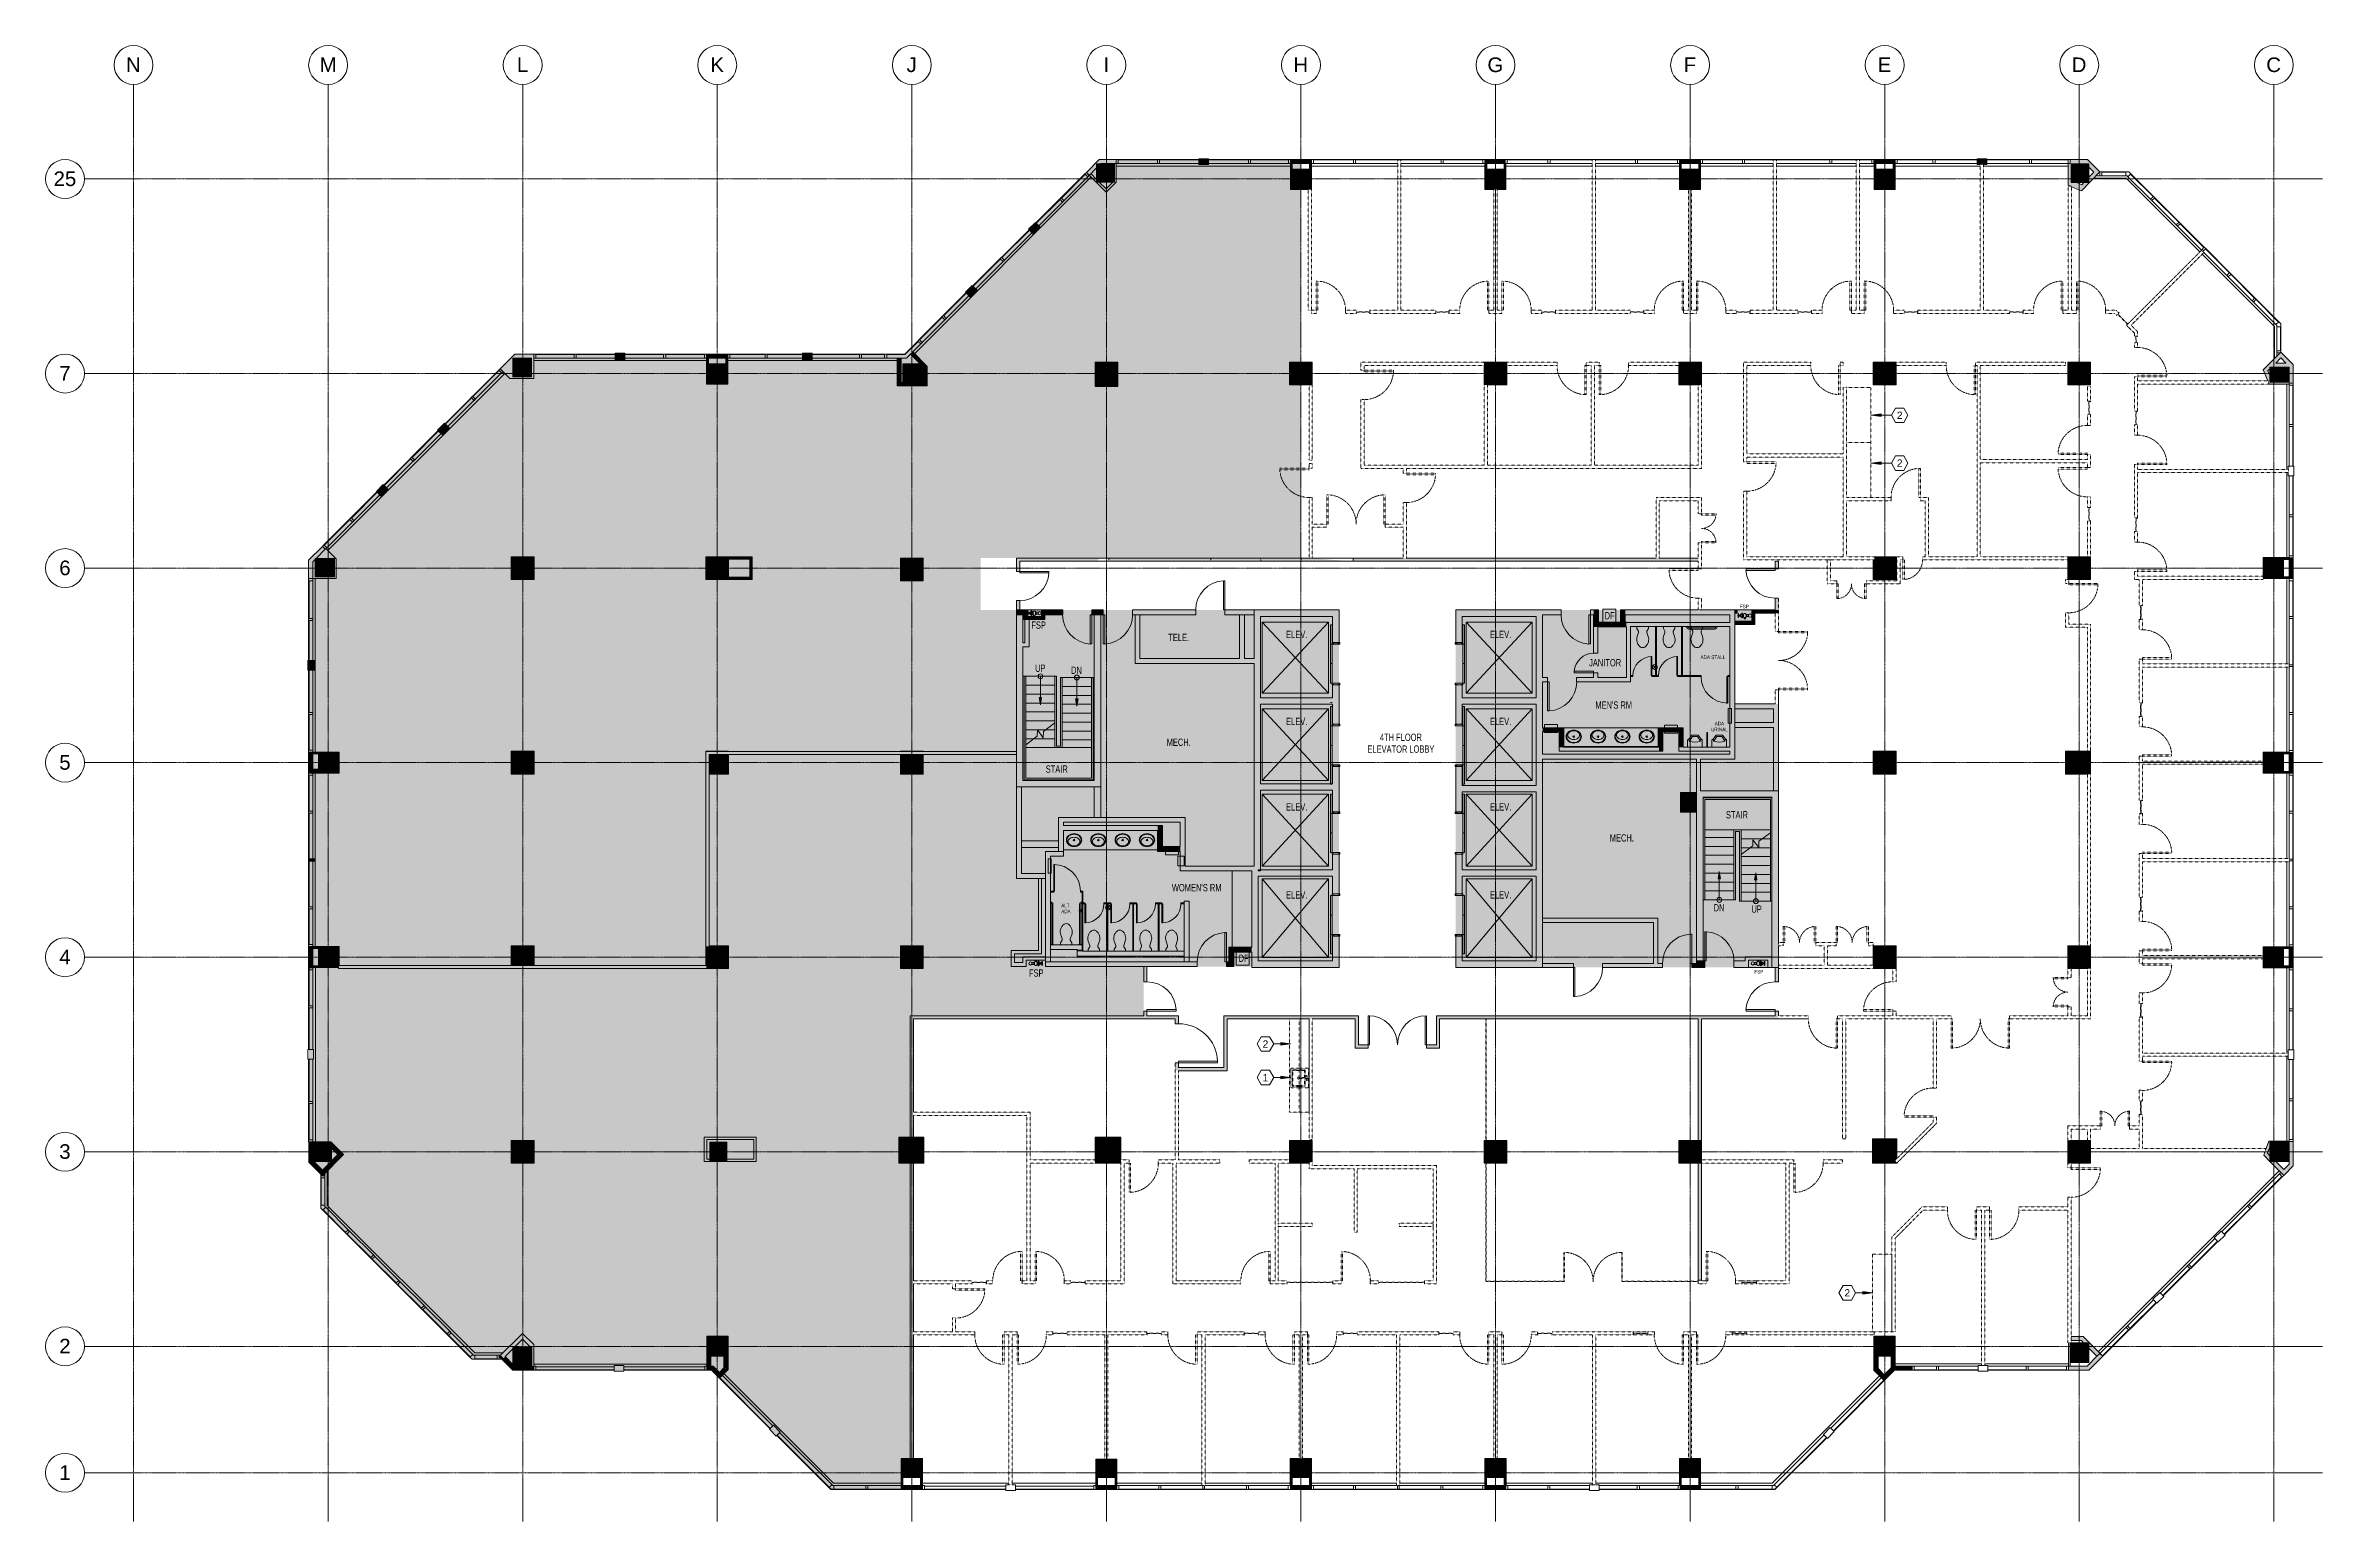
# Model space of a CAD drawing. Header units: inches. Extents: x -1424 to 1384, y 72 to 1893.
import ezdxf

# ---------------------------------------------------------------- set-up
doc = ezdxf.new("R2010")
doc.units = ezdxf.units.IN
doc.header["$MEASUREMENT"] = 0
for name, pattern in [('Demolished', [0.1875, 0.125, -0.0625]), ('Demolished 3_128_', [0.046875, 0.023437, -0.023437]), ('Grid Line 1_4_', [0.4375, 0.25, -0.0625, 0.0625, -0.0625]), ('Hidden 1_16_', [0.09375, 0.0625, -0.03125])]:
    doc.linetypes.add(name, pattern=pattern)
for name, color, linetype, lineweight in [('820 1st St NE_04_Clean_dwg', 8, 'Continuous', 9), ('A-ANNO-NOTE', 131, 'Continuous', 20), ('A-DETL-GENF', 92, 'Continuous', 9), ('A-DETL-MEDM', 33, 'Demolished', 9), ('A-DOOR', 31, 'Demolished', 9), ('A-GLAZ', 151, 'Demolished', 9), ('A-GLAZ-CURT', 52, 'Demolished', 9), ('A-WALL', 113, 'Continuous', 13), ('A-WALL-PATT', 111, 'Continuous', 13), ('I-WALL', 2, 'Continuous', 13), ('IRF-ANNO-TEXT', 7, 'Continuous', 9), ('IRF-COLUMN', 7, 'Continuous', 9), ('IRF-COLUMN-HATCH', 7, 'Continuous', 9), ('IRF-DOOR', 7, 'Continuous', 9), ('IRF-ELEVATOR', 7, 'Continuous', 9), ('IRF-ENG-PLUMBING-FIXTURE', 7, 'Continuous', 9), ('IRF-MILLWORK', 7, 'Continuous', 9), ('IRF-STAIR-RAMP', 7, 'Continuous', 9), ('IRF-WALL-FULL-HT', 7, 'Continuous', 9), ('IRF-WALL-FULL-HT-HATCH', 7, 'Continuous', 9), ('IRF-WALL-PART-HT', 7, 'Continuous', 9), ('IRF-WINDOW', 7, 'Continuous', 9), ('P-SANR-FIXT', 6, 'Demolished', 9), ('Q-CASE', 31, 'Demolished', 9), ('S-COLS', 52, 'Continuous', 13), ('S-GRID', 1, 'Continuous', 9), ('S-GRID-IDEN', 1, 'Continuous', 9)]:
    doc.layers.add(name, color=color, linetype=linetype, lineweight=lineweight)
doc.styles.add('Arial', font='arial.ttf', dxfattribs={"height": 18})
doc.styles.add('Arial_1', font='arial.ttf', dxfattribs={"height": 9})
doc.styles.add('Swis721 LtCn BT', font='swisscl.ttf', dxfattribs={"height": 9})
doc.styles.add('Swis721 LtCn BT_1', font='swisscl.ttf', dxfattribs={"height": 4.5})

msp = doc.modelspace()

# ---------------------------------------------------------------- texts
at = {"layer": 'A-ANNO-NOTE', "lineweight": 9, "char_height": 9, "width": 8.484, "attachment_point": 1, "style": 'Arial_1'}
for s, insert in [('2', (859.4, 1441.1)), ('2', (859.4, 1382.1)), ('2', (77.1, 665.5)), ('1', (77.1, 624)), ('2', (794.8, 358.6))]:
    msp.add_mtext(s, dxfattribs=dict(at, insert=insert))
at = {"layer": 'S-GRID-IDEN', "char_height": 18, "attachment_point": 1, "style": 'Arial'}
for s, insert, width in [('N', (-1324.9, 1878), 22.119), ('M', (-1086.1, 1878), 25.149), ('L', (-842.7, 1878), 16.968), ('K', (-604.1, 1878), 20.301), ('J', (-362.1, 1878), 15.453), ('I', (-119.2, 1878), 8.484), ('H', (115.1, 1878), 22.119), ('G', (354.4, 1878), 23.937), ('F', (596.5, 1878), 18.786), ('E', (835.9, 1878), 20.301), ('D', (1075.1, 1878), 22.119), ('C', (1315.1, 1878), 22.119), ('25', (-1414.2, 1737.4), 33.936), ('7', (-1407.2, 1497.4), 16.968), ('6', (-1407.2, 1257.4), 16.968), ('5', (-1407.2, 1017.4), 16.968), ('4', (-1407.2, 777.4), 16.968), ('3', (-1407.2, 537.4), 16.968), ('2', (-1407.2, 297.4), 16.968), ('1', (-1407.2, 141.4), 16.968)]:
    msp.add_mtext(s, dxfattribs=dict(at, insert=insert, width=width))

# ---------------------------------------------------------------- blocks, each defined once
blk = doc.blocks.new('Single-Flush - 36_ x 96_-2566598-New Construction - Demolition Plan')
at = {"layer": 'A-DOOR', "color": 250, "linetype": 'Hidden 1_16_', "lineweight": 20}
for p, q in [((16.2, 2), (16.2, 38)), ((18, 38), (16.2, 38)), ((18, 2), (18, 38)), ((18, 2), (16.2, 2))]:
    blk.add_line(p, q, dxfattribs=at)
at = {"layer": 'A-DOOR', "color": 7, "linetype": 'Demolished 3_128_'}
blk.add_arc((18, 2), 36.1, 92.7812, 180, dxfattribs=at)
blk = doc.blocks.new('Single-Flush - 36_ x 96_-2566536-New Construction - Demolition Plan')
at = {"layer": 'A-DOOR', "color": 250, "linetype": 'Continuous', "lineweight": 20}
for p, q in [((16.2, -2), (16.2, -38)), ((18, -2), (16.2, -2)), ((18, -2), (18, -38)), ((18, -38), (16.2, -38))]:
    blk.add_line(p, q, dxfattribs=at)
at = {"layer": 'A-DOOR', "linetype": 'Continuous'}
blk.add_arc((18, -2), 36.1, 180, 267.2188, dxfattribs=at)
blk = doc.blocks.new('Single-Flush - 48_ x 96_-2566432-New Construction - Demolition Plan')
at = {"layer": 'A-DOOR', "color": 250, "linetype": 'Continuous', "lineweight": 20}
for p, q in [((22.2, 2), (22.2, 50)), ((24, 50), (22.2, 50)), ((24, 2), (24, 50)), ((24, 2), (22.2, 2))]:
    blk.add_line(p, q, dxfattribs=at)
at = {"layer": 'A-DOOR', "linetype": 'Continuous'}
blk.add_arc((24, 2), 48.1, 92.0865, 180, dxfattribs=at)
blk = doc.blocks.new('Single-Flush - 36_ x 96_-V1-New Construction - Demolition Plan')
at = {"layer": 'A-DOOR', "color": 250, "linetype": 'Continuous', "lineweight": 20}
for p, q in [((16.2, 2), (16.2, 38)), ((18, 38), (16.2, 38)), ((18, 2), (18, 38)), ((18, 2), (16.2, 2))]:
    blk.add_line(p, q, dxfattribs=at)
at = {"layer": 'A-DOOR', "linetype": 'Continuous'}
blk.add_arc((18, 2), 36.1, 92.7812, 180, dxfattribs=at)
blk = doc.blocks.new('Double-Flush - 72_ x 84_-2566513-New Construction - Demolition Plan')
at = {"layer": 'A-DOOR', "color": 250, "linetype": 'Continuous', "lineweight": 20}
for p, q in [((-36, 38), (-34.3, 38)), ((-36, 2), (-36, 38)), ((-34.3, 2), (-34.3, 38)), ((34.2, 2), (34.2, 38)), ((36, 2), (36, 38)), ((-36, 2), (-34.3, 2)), ((36, 2), (34.2, 2))]:
    blk.add_line(p, q, dxfattribs=at)
at = {"layer": 'A-DOOR', "linetype": 'Continuous'}
for centre, start, end in [((-36, 2), 0, 90), ((36, 2), 90, 180)]:
    blk.add_arc(centre, 36, start, end, dxfattribs=at)
blk = doc.blocks.new('System Panel - Glazed-2611195-New Construction - Demolition Plan')
at = {"layer": 'A-GLAZ-CURT', "color": 250, "linetype": 'Hidden 1_16_', "lineweight": 20}
for p, q in [((75.0625, 0.25), (-75.0625, 0.25)), ((-75.0625, 0.25), (-75.0625, -0.25)), ((75.0625, -0.25), (75.0625, 0.25)), ((-75.0625, -0.25), (75.0625, -0.25))]:
    blk.add_line(p, q, dxfattribs=at)
blk = doc.blocks.new('System Panel - Glazed-2611166-New Construction - Demolition Plan')
at = {"layer": 'A-GLAZ-CURT', "color": 250, "linetype": 'Hidden 1_16_', "lineweight": 20}
for p, q in [((72.9, 0.2), (-72.9, 0.2)), ((-72.9, 0.2), (-72.9, -0.2)), ((72.9, -0.2), (72.9, 0.2)), ((-72.9, -0.2), (72.9, -0.2))]:
    blk.add_line(p, q, dxfattribs=at)
blk = doc.blocks.new('System Panel - Glazed-2611118-New Construction - Demolition Plan')
at = {"layer": 'A-GLAZ-CURT', "color": 250, "linetype": 'Hidden 1_16_', "lineweight": 20}
for p, q in [((48, 0.25), (-48, 0.25)), ((-48, 0.25), (-48, -0.25)), ((48, -0.25), (48, 0.25)), ((-48, -0.25), (48, -0.25))]:
    blk.add_line(p, q, dxfattribs=at)
blk = doc.blocks.new('storefront - glass swinging - SNGL - GLASS - OFFICE DOORS-2610267-New Construction - Demolition Plan')
at = {"layer": 'A-DETL-GENF', "color": 7, "linetype": 'Demolished 3_128_'}
for p, q in [((18, 0.2), (17.5, 0.2)), ((17.5, 0.2), (17.5, -35.8)), ((18, 0.2), (18, -35.8))]:
    blk.add_line(p, q, dxfattribs=at)
blk.add_arc((18, 0.2), 36, 179.2042, 270, dxfattribs=at)
blk = doc.blocks.new('System Panel - Glazed-2611119-New Construction - Demolition Plan')
at = {"layer": 'A-GLAZ-CURT', "color": 250, "linetype": 'Hidden 1_16_', "lineweight": 20}
for p, q in [((46.8125, 0.25), (-46.8125, 0.25)), ((-46.8125, 0.25), (-46.8125, -0.25)), ((46.8125, -0.25), (46.8125, 0.25)), ((-46.8125, -0.25), (46.8125, -0.25))]:
    blk.add_line(p, q, dxfattribs=at)
blk = doc.blocks.new('storefront - glass swinging - SNGL - GLASS - OFFICE DOORS-2610297-New Construction - Demolition Plan')
at = {"layer": 'A-DETL-GENF', "color": 7, "linetype": 'Demolished 3_128_'}
for p, q in [((17.5, -0.2), (17.5, 35.8)), ((18, -0.2), (18, 35.8)), ((18, -0.2), (17.5, -0.2))]:
    blk.add_line(p, q, dxfattribs=at)
blk.add_arc((18, -0.2), 36, 90, 180.7958, dxfattribs=at)
blk = doc.blocks.new('Single-Flush - 36_ x 96_-V2-New Construction - Demolition Plan')
at = {"layer": 'A-DOOR', "color": 250, "linetype": 'Hidden 1_16_', "lineweight": 20}
for p, q in [((16.2, -2), (16.2, -38)), ((18, -2), (16.2, -2)), ((18, -2), (18, -38)), ((18, -38), (16.2, -38))]:
    blk.add_line(p, q, dxfattribs=at)
at = {"layer": 'A-DOOR', "color": 7, "linetype": 'Demolished 3_128_'}
blk.add_arc((18, -2), 36.1, 180, 267.2188, dxfattribs=at)
blk = doc.blocks.new('Double-Flush - 72_ x 96_-2573495-New Construction - Demolition Plan')
at = {"layer": 'A-DOOR', "color": 250, "linetype": 'Hidden 1_16_', "lineweight": 20}
for p, q in [((-36, 38), (-34.3, 38)), ((-36, 2), (-36, 38)), ((-34.3, 2), (-34.3, 38)), ((34.2, 2), (34.2, 38)), ((36, 2), (36, 38)), ((-36, 2), (-34.3, 2)), ((36, 2), (34.2, 2))]:
    blk.add_line(p, q, dxfattribs=at)
at = {"layer": 'A-DOOR', "color": 7, "linetype": 'Demolished 3_128_'}
for centre, start, end in [((-36, 2), 0, 90), ((36, 2), 90, 180)]:
    blk.add_arc(centre, 36, start, end, dxfattribs=at)
blk = doc.blocks.new('Double-Flush - 36_ x 96_-2573596-New Construction - Demolition Plan')
at = {"layer": 'A-DOOR', "color": 250, "linetype": 'Hidden 1_16_', "lineweight": 20}
for p, q in [((-18, 20), (-16.3, 20)), ((-18, 2), (-18, 20)), ((-18, 2), (-16.3, 2)), ((-16.3, 2), (-16.3, 20)), ((16.2, 2), (16.2, 19.9)), ((18, 2), (16.2, 2)), ((18, 2), (18, 20))]:
    blk.add_line(p, q, dxfattribs=at)
at = {"layer": 'A-DOOR', "color": 7, "linetype": 'Demolished 3_128_'}
for centre, start, end in [((-18, 2), 0, 90), ((18, 2), 90, 180)]:
    blk.add_arc(centre, 18, start, end, dxfattribs=at)
blk = doc.blocks.new('Double-Flush - 40_ x 96_-2573655-New Construction - Demolition Plan')
at = {"layer": 'A-DOOR', "color": 250, "linetype": 'Hidden 1_16_', "lineweight": 20}
for p, q in [((-20, 22), (-18.3, 22)), ((-20, 2), (-20, 22)), ((-20, 2), (-18.3, 2)), ((-18.3, 2), (-18.3, 22)), ((18.2, 2), (18.2, 21.9)), ((20, 2), (18.2, 2)), ((20, 2), (20, 22))]:
    blk.add_line(p, q, dxfattribs=at)
at = {"layer": 'A-DOOR', "color": 7, "linetype": 'Demolished 3_128_'}
for centre, start, end in [((-20, 2), 0, 90), ((20, 2), 90, 180)]:
    blk.add_arc(centre, 20, start, end, dxfattribs=at)
blk = doc.blocks.new('Fixed Glass at Centerline of Wall - Instance-2573977-New Construction - Demolition Plan')
at = {"layer": 'A-GLAZ', "color": 250, "linetype": 'Hidden 1_16_', "lineweight": 20}
for p, q in [((-10.5, 2), (-9.75, 2)), ((7.5, 0.25), (-10.5, 0.25)), ((7.5, 2), (6.75, 2)), ((-10.5, -0.25), (7.5, -0.25))]:
    blk.add_line(p, q, dxfattribs=at)
blk = doc.blocks.new('Fixed Glass at Centerline of Wall - Instance-2574035-New Construction - Demolition Plan')
at = {"layer": 'A-GLAZ', "color": 250, "linetype": 'Hidden 1_16_', "lineweight": 20}
for p, q in [((-10.5, 0.25), (7.5, 0.25)), ((7.5, -0.25), (-10.5, -0.25)), ((-10.5, -2), (-9.75, -2)), ((7.5, -2), (6.75, -2))]:
    blk.add_line(p, q, dxfattribs=at)
blk = doc.blocks.new('Fixed Glass at Centerline of Wall - Instance-V3-New Construction - Demolition Plan')
at = {"layer": 'A-GLAZ', "color": 250, "linetype": 'Hidden 1_16_', "lineweight": 20}
for p, q in [((-10.5, 2), (-9.75, 2)), ((7.5, 0.25), (-10.5, 0.25)), ((-10.5, 0.25), (-10.5, -0.25)), ((7.5, 2), (6.75, 2)), ((7.5, -0.25), (7.5, 0.25)), ((-10.5, -0.25), (7.5, -0.25))]:
    blk.add_line(p, q, dxfattribs=at)
blk = doc.blocks.new('Fixed Glass at Centerline of Wall - Instance-V4-New Construction - Demolition Plan')
at = {"layer": 'A-GLAZ', "color": 250, "linetype": 'Hidden 1_16_', "lineweight": 20}
for p, q in [((-10.5, -0.25), (-10.5, 0.25)), ((-10.5, 0.25), (7.5, 0.25)), ((7.5, 0.25), (7.5, -0.25)), ((7.5, -0.25), (-10.5, -0.25)), ((-10.5, -2), (-9.75, -2)), ((7.5, -2), (6.75, -2))]:
    blk.add_line(p, q, dxfattribs=at)
blk = doc.blocks.new('Fixed Glass at Centerline of Wall - Instance-2574746-New Construction - Demolition Plan')
at = {"layer": 'A-GLAZ', "color": 250, "linetype": 'Hidden 1_16_', "lineweight": 20}
for p, q in [((-30, 2), (-29.25, 2)), ((27, 0.25), (-30, 0.25)), ((27, 2), (26.25, 2)), ((-30, -0.25), (27, -0.25))]:
    blk.add_line(p, q, dxfattribs=at)
blk = doc.blocks.new('Fixed Glass at Centerline of Wall - Instance-2574792-New Construction - Demolition Plan')
at = {"layer": 'A-GLAZ', "color": 250, "linetype": 'Hidden 1_16_', "lineweight": 20}
for p, q in [((-30, 0.25), (27, 0.25)), ((27, -0.25), (-30, -0.25)), ((-30, -2), (-29.25, -2)), ((27, -2), (26.25, -2))]:
    blk.add_line(p, q, dxfattribs=at)
blk = doc.blocks.new('Door-Opening - 36_ x 96_-2574851-New Construction - Demolition Plan')
at = {"layer": 'A-DETL-MEDM', "color": 7, "linetype": 'Demolished 3_128_'}
for p, q in [((-18.3, 2), (-18.3, -2)), ((17.7, -2), (17.7, 2))]:
    blk.add_line(p, q, dxfattribs=at)
blk = doc.blocks.new('Fixed Glass at Centerline of Wall - Instance-2575288-New Construction - Demolition Plan')
at = {"layer": 'A-GLAZ', "color": 250, "linetype": 'Hidden 1_16_', "lineweight": 20}
for p, q in [((-10, 2), (-9.25, 2)), ((7, 0.25), (-10, 0.25)), ((7, 2), (6.25, 2)), ((-10, -0.25), (7, -0.25))]:
    blk.add_line(p, q, dxfattribs=at)
blk = doc.blocks.new('Fixed Glass at Centerline of Wall - Instance-2575469-New Construction - Demolition Plan')
at = {"layer": 'A-GLAZ', "color": 250, "linetype": 'Hidden 1_16_', "lineweight": 20}
for p, q in [((-10, 0.25), (7, 0.25)), ((7, -0.25), (-10, -0.25)), ((-10, -2), (-9.25, -2)), ((7, -2), (6.25, -2))]:
    blk.add_line(p, q, dxfattribs=at)
blk = doc.blocks.new('Fixed Glass at Centerline of Wall - Instance-2575836-New Construction - Demolition Plan')
at = {"layer": 'A-GLAZ', "color": 250, "linetype": 'Hidden 1_16_', "lineweight": 20}
for p, q in [((-5.5, 0.25), (2.5, 0.25)), ((2.5, -0.25), (-5.5, -0.25)), ((-5.5, -2), (-4.75, -2)), ((2.5, -2), (1.75, -2))]:
    blk.add_line(p, q, dxfattribs=at)
blk = doc.blocks.new('Counter Top _No Backsplash_ - Standard Counter Top-2576740-New Construction - Demolition Plan')
at = {"layer": 'Q-CASE', "color": 7, "linetype": 'Demolished 3_128_'}
for p, q in [((-47.3, 0), (-47.3, -30)), ((20.7, 0), (20.7, -30)), ((-47.3, -30), (20.7, -30))]:
    blk.add_line(p, q, dxfattribs=at)
blk = doc.blocks.new('Counter Top _No Backsplash_ - Standard Counter Top-V5-New Construction - Demolition Plan')
at = {"layer": 'Q-CASE', "color": 7, "linetype": 'Demolished 3_128_'}
for p in [(20.7, 0), (-47.3, -30)]:
    blk.add_line(p, (20.7, -30), dxfattribs=at)
blk = doc.blocks.new('Counter Top _No Backsplash_ - Standard Counter Top-2576924-New Construction - Demolition Plan')
at = {"layer": 'Q-CASE', "color": 7, "linetype": 'Demolished 3_128_'}
for p, q in [((-47.3, 0), (-47.3, -24)), ((67.7, 0), (-47.3, 0)), ((-47.3, -24), (67.7, -24)), ((67.7, 0), (67.7, -24))]:
    blk.add_line(p, q, dxfattribs=at)
blk = doc.blocks.new('Sink-Single - 2D - Default-492951-New Construction - Demolition Plan')
at = {"layer": 'P-SANR-FIXT', "color": 7, "linetype": 'Demolished 3_128_'}
for p, q in [((-12, 12), (-12, 22.5)), ((-12, 2.5), (-12, 12)), ((-11, 23.5), (11, 23.5)), ((11, 1.5), (-11, 1.5)), ((-10.2, 12), (-10.2, 18.5)), ((-10.2, 4), (-10.2, 12)), ((-9.5, 19.2), (-0.8, 19.2)), ((9.5, 3.3), (-9.5, 3.3)), ((-0.8, 18.4), (-9.4, 18.4)), ((-9.4, 18.4), (-9.4, 12)), ((-9.4, 12), (-9.4, 4.1)), ((-9.4, 4.1), (9.4, 4.1)), ((-0.8, 12.7), (-0.8, 22.3)), ((-0.8, 22.3), (0.7, 22.3)), ((0.7, 12.7), (-0.8, 12.7)), ((0.7, 22.3), (0.7, 12.7)), ((0.7, 19.2), (9.5, 19.2)), ((9.4, 18.4), (0.7, 18.4)), ((9.4, 12), (9.4, 18.4)), ((9.4, 4.1), (9.4, 12)), ((10.3, 18.5), (10.3, 12)), ((10.3, 12), (10.3, 4)), ((12, 22.5), (12, 12)), ((12, 12), (12, 2.5))]:
    blk.add_line(p, q, dxfattribs=at)
for centre, radius, start, end in [((-11, 22.5), 1, 90, 180), ((-11, 2.5), 1, 180, 270), ((-9.5, 18.5), 0.75, 90, 180), ((-9.5, 4), 0.75, 180, 270), ((-2.5, 21.2), 0.75, 45, 180), ((-2.5, 21.2), 0.75, 180, 225), ((-2.5, 21.2), 0.75, 225, 315), ((-2.5, 21.2), 0.75, 0, 45), ((-2.5, 21.2), 0.75, 315, 0), ((0, 11), 1.25, 122.652, 180), ((0, 11), 1.25, 180, 0), ((0, 11), 1.25, 108, 122.652), ((0, 11), 1.25, 72, 108), ((0, 11), 1.25, 57.348, 72), ((0, 11), 1.25, 0, 57.348), ((2.5, 21.2), 0.75, 135, 180), ((2.5, 21.2), 0.75, 180, 315), ((2.5, 21.2), 0.75, 90, 135), ((2.5, 21.2), 0.75, 45, 90), ((2.5, 21.2), 0.75, 0, 45), ((2.5, 21.2), 0.75, 315, 0), ((9.5, 18.5), 0.75, 0, 90), ((9.5, 4), 0.75, 270, 0), ((11, 22.5), 1, 0, 90), ((11, 2.5), 1, 270, 360)]:
    blk.add_arc(centre, radius, start, end, dxfattribs=at)
blk = doc.blocks.new('Upper Cabinet - Standard Upper Cabinet-2577393-New Construction - Demolition Plan')
at = {"layer": 'Q-CASE', "color": 7, "linetype": 'Demolished 3_128_'}
for p, q in [((67.7, 0), (-47.3, 0)), ((-47.3, 0), (-47.3, -12)), ((67.7, -12), (67.7, 0)), ((-47.3, -12), (67.7, -12))]:
    blk.add_line(p, q, dxfattribs=at)
blk = doc.blocks.new('Single-Flush - 24_ x 96_-2577453-New Construction - Demolition Plan')
at = {"layer": 'A-DOOR', "color": 250, "linetype": 'Hidden 1_16_', "lineweight": 20}
for p, q in [((10, 2), (10, 26)), ((12, 26), (10, 26)), ((12, 2), (10, 2)), ((12, 2), (12, 26))]:
    blk.add_line(p, q, dxfattribs=at)
at = {"layer": 'A-DOOR', "color": 7, "linetype": 'Demolished 3_128_'}
blk.add_arc((12, 2), 24.1, 94.7669, 180, dxfattribs=at)
blk = doc.blocks.new('Counter Top _No Backsplash_ - Standard Counter Top-2577891-New Construction - Demolition Plan')
at = {"layer": 'Q-CASE', "color": 7, "linetype": 'Demolished 3_128_'}
for p, q in [((-47.3, 0), (-47.3, -24)), ((48.7, 0), (-47.3, 0)), ((48.7, 0), (48.7, -24)), ((-47.3, -24), (48.7, -24))]:
    blk.add_line(p, q, dxfattribs=at)
blk = doc.blocks.new('Concrete-Square-Column - 24 x 24-2599265-New Construction - Demolition Plan')
at = {"layer": 'S-COLS', "lineweight": 9}
blk.add_hatch(color=55, dxfattribs=at).paths.add_polyline_path([(-12, -12), (12, -12), (12, 12), (-12, 12), (-12, -4.9)], flags=0)
at = {"layer": 'S-COLS', "color": 250, "lineweight": 20}
for p, q in [((12, 12), (-12, 12)), ((-12, 12), (-12, -12)), ((12, -12), (12, 12)), ((-12, -12), (12, -12))]:
    blk.add_line(p, q, dxfattribs=at)
blk = doc.blocks.new('820 1st St NE_04_Clean_dwg_fire department standpipe - 1-2510718-New Construction - Demolition Plan')
at = {"layer": 'IRF-ENG-PLUMBING-FIXTURE'}
for p, q in [((-14.6, 2.2), (-14.6, -2.2)), ((-13.6, 0.2), (-14.1, 0.2)), ((-13.6, 0.3), (-13.6, -0.3)), ((-12.5, -0.8), (-12.5, 0.8)), ((-12.5, -0.3), (-12.5, 0.3)), ((-11.7, 1.4), (-11.7, -1.4)), ((-11.5, 1.7), (-10.7, 1.7)), ((-10.3, 2.7), (-10.3, -2.7)), ((-8.1, -1.6), (-8.1, 1.6)), ((-4.2, 1.2), (-1.6, 1.2)), ((-13.6, -0.2), (-14.1, -0.2)), ((-11.5, -1.7), (-10.7, -1.7)), ((-4.2, -1.2), (-1.6, -1.2))]:
    blk.add_line(p, q, dxfattribs=at)
at = {"layer": 'IRF-ENG-PLUMBING-FIXTURE', "flags": 128}
for points in [[(-14.6, 0.4), (-14.7, 0.4), (-14.7, 0.3), (-14.8, 0.2), (-14.8, 0.2)], [(-14.4, -2.5), (-14.1, -2.5), (-14.1, 2.5), (-14.4, 2.5)], [(-10.1, -2.9), (-9.5, -2.9), (-9.5, 2.9), (-10.1, 2.9)], [(-14.8, -0.2), (-14.8, -0.2), (-14.7, -0.3), (-14.7, -0.4), (-14.6, -0.4)], [(-5.8, -2.4), (-5.8, -4), (-7.5, -4), (-7.5, -2.2)]]:
    blk.add_lwpolyline(points, dxfattribs=at)
for points in [[(-13.6, 0.6), (-13.6, -0.6), (-12.5, -0.6), (-12.5, 0.6)], [(-8.8, -2), (-8.8, 2), (-9.5, 2), (-9.5, -2)], [(-8, 1.8), (-7.9, 1.9), (-7.8, 2), (-7.7, 2.1), (-7.6, 2.2), (-7.5, 2.2), (-7.4, 2.3), (-7.3, 2.3), (-7.2, 2.4), (-7.1, 2.4), (-7, 2.5), (-7, 2.5), (-6.9, 2.5), (-6.8, 2.5), (-6.7, 2.5), (-6.7, 2.6), (-6.6, 2.6), (-6.5, 2.6), (-6.4, 2.6), (-6.4, 2.6), (-6.3, 2.6), (-6.2, 2.6), (-6.1, 2.5), (-6.1, 2.5), (-6, 2.5), (-6, 2.5), (-5.9, 2.5), (-5.8, 2.5), (-5.8, 2.5), (-5.7, 2.4), (-5.7, 2.4), (-5.6, 2.4), (-5.6, 2.4), (-5.5, 2.3), (-5.5, 2.3), (-5.4, 2.3), (-5.4, 2.2), (-5.4, 2.2), (-5.3, 2.2), (-5.3, 2.1), (-5.3, 2.1), (-5.2, 2), (-5.2, 2), (-5.2, 1.9), (-5.1, 1.8), (-5.1, 1.7), (-5.1, 1.6), (-5, 1.5), (-5, 1.2), (-5, -1.2), (-5, -1.5), (-4.2, -1.5), (-4.2, -1.2), (-4.2, 1.2), (-4.2, 1.5), (-5, 1.5), (-4.2, 1.5), (-4.2, -1.5), (-5, -1.5), (-5.1, -1.6), (-5.1, -1.7), (-5.1, -1.8), (-5.2, -1.9), (-5.2, -2), (-5.2, -2), (-5.3, -2.1), (-5.3, -2.1), (-5.3, -2.2), (-5.4, -2.2), (-5.4, -2.2), (-5.4, -2.3), (-5.5, -2.3), (-5.5, -2.3), (-5.6, -2.4), (-5.6, -2.4), (-5.7, -2.4), (-5.7, -2.4), (-5.8, -2.5), (-5.8, -2.5), (-5.9, -2.5), (-6, -2.5), (-6, -2.5), (-6.1, -2.5), (-6.1, -2.6), (-6.2, -2.6), (-6.3, -2.6), (-6.4, -2.6), (-6.4, -2.6), (-6.5, -2.6), (-6.6, -2.6), (-6.7, -2.6), (-6.7, -2.6), (-6.8, -2.5), (-6.9, -2.5), (-7, -2.5), (-7, -2.5), (-7.1, -2.4), (-7.2, -2.4), (-7.3, -2.3), (-7.4, -2.3), (-7.5, -2.2), (-7.6, -2.2), (-7.7, -2.1), (-7.8, -2), (-7.9, -1.9), (-8, -1.8), (-8.1, -1.6), (-8.8, -1.6), (-8.8, 1.6), (-8.1, 1.6)]]:
    blk.add_lwpolyline(points, close=True, dxfattribs=at)
at = {"layer": 'IRF-ENG-PLUMBING-FIXTURE'}
blk.add_circle((0, 0), 2, dxfattribs=at)
for centre, radius, start, end in [((-14.8, 0), 0.187, 90, 270), ((-14.4, 2.2), 0.25, 90, 180), ((-12.6, 1.7), 0.948, 275.7701, 343.2507), ((-11.5, 1.5), 0.216, 79.9844, 190.0156), ((-10.8, 2.2), 0.472, 276.2711, 2.7723), ((-10.1, 2.7), 0.234, 85.9639, 184.0361), ((-14.4, -2.2), 0.25, 180, 270), ((-12.6, -1.7), 0.948, 16.7493, 84.2299), ((-11.5, -1.5), 0.219, 171.2007, 278.7993), ((-10.8, -2.1), 0.441, 353.4114, 87.5452), ((-10.1, -2.7), 0.233, 175.6994, 274.3006)]:
    blk.add_arc(centre, radius, start, end, dxfattribs=at)
blk = doc.blocks.new('820 1st St NE_04_Clean_dwg_I_PLUMB_WC_FLUSH - WALL_P-2510719-New Construction - Demolition Plan')
at = {"layer": 'IRF-ENG-PLUMBING-FIXTURE', "flags": 128}
blk.add_lwpolyline([(13.3, 6.8), (8.2, 5), (6.6, 5), (3.5, 7), (1, 7), (1, -7), (3.5, -7), (6.6, -5), (8.2, -5), (13.3, -6.8)], dxfattribs=at)
at = {"layer": 'IRF-ENG-PLUMBING-FIXTURE'}
for centre, radius, start, end in [((16.7, -3.1), 10.5, 90, 108.8354), ((17.2, -0.6), 8.05, 71.1646, 93.7754), ((16.2, -6.5), 14, 57.6462, 74.7553), ((17.2, -4), 11.3, 36.0611, 55.3641), ((21.1, 0), 5.93, 0, 26.7012), ((21.1, 0), 5.93, 333.2988, 360), ((16.7, 3.1), 10.5, 251.1646, 270), ((16.7, 3.1), 10.5, 270, 288.8354), ((16.7, 5.9), 13.2, 284.9626, 301.7838), ((17.2, 4), 11.3, 304.6359, 323.9389)]:
    blk.add_arc(centre, radius, start, end, dxfattribs=at)
blk = doc.blocks.new('820 1st St NE_04_Clean_dwg__U117-2510720-New Construction - Demolition Plan')
blk.add_blockref('820 1st St NE_04_Clean_dwg_I_PLUMB_WC_FLUSH - WALL_P-2510719-New Construction - Demolition Plan', (0, 0))
blk = doc.blocks.new('820 1st St NE_04_Clean_dwg_I_PLUMB_URINAL_WALL-HUNG_P-2510721-New Construction - Demolition Plan')
at = {"layer": 'IRF-ENG-PLUMBING-FIXTURE'}
for p, q in [((7.8, 7), (8.5, 7)), ((8.5, -7), (7.8, -7))]:
    blk.add_line(p, q, dxfattribs=at)
at = {"layer": 'IRF-ENG-PLUMBING-FIXTURE', "flags": 128}
for points in [[(8.5, 9), (0, 9), (0, -9), (8.5, -9)], [(7.6, -6.9), (13, -3), (13, 3), (7.6, 6.9)], [(9.5, -8), (15, -4), (15, 4), (9.5, 8)]]:
    blk.add_lwpolyline(points, dxfattribs=at)
at = {"layer": 'IRF-ENG-PLUMBING-FIXTURE'}
for centre, radius, start, end in [((26.5, 0), 20.2, 160.5467, 199.4533), ((7.8, 6.6), 0.396, 90, 160.5467), ((8.5, 8), 1, 270, 90), ((7.8, -6.6), 0.396, 199.4533, 270), ((8.5, -8), 1, 270, 90)]:
    blk.add_arc(centre, radius, start, end, dxfattribs=at)
blk = doc.blocks.new('820 1st St NE_04_Clean_dwg_grab bar 3-2510722-New Construction - Demolition Plan')
at = {"layer": 'IRF-ENG-PLUMBING-FIXTURE'}
for p, q in [((0.75, 36.6875), (0.25, 36.6875)), ((0.75, 35.3125), (0.25, 35.3125)), ((1.75, 1.6875), (1.75, 34.3125)), ((3.125, 1.6875), (3.125, 34.3125)), ((0.25, 0.6875), (0.75, 0.6875)), ((0.25, -0.6875), (0.75, -0.6875))]:
    blk.add_line(p, q, dxfattribs=at)
at = {"layer": 'IRF-ENG-PLUMBING-FIXTURE', "flags": 128}
for points in [[(0, 34.5625), (0, 37.4375), (0.25, 37.4375), (0.25, 34.5625)], [(0, -1.375), (0, 1.375), (0.25, 1.375), (0.25, -1.375)]]:
    blk.add_lwpolyline(points, close=True, dxfattribs=at)
at = {"layer": 'IRF-ENG-PLUMBING-FIXTURE'}
for centre, radius, start, end in [((0.75, 34.3125), 2.375, 360, 90), ((0.75, 34.3125), 1, 360, 90), ((0.75, 1.6875), 1, 270, 0), ((0.75, 1.6875), 2.375, 270, 0)]:
    blk.add_arc(centre, radius, start, end, dxfattribs=at)
blk = doc.blocks.new('820 1st St NE_04_Clean_dwg__U267-2510723-New Construction - Demolition Plan')
blk.add_blockref('820 1st St NE_04_Clean_dwg_I_PLUMB_WC_FLUSH - WALL_P-2510719-New Construction - Demolition Plan', (0, 0))
blk = doc.blocks.new('820 1st St NE_04_Clean_dwg_GRAB BAR-2510724-New Construction - Demolition Plan')
at = {"layer": 'IRF-ENG-PLUMBING-FIXTURE'}
for p, q in [((0.7, -1.2), (0.7, 1.2)), ((2.9, 0.7), (0.7, 0.7)), ((2.9, -0.8), (0.7, -0.8))]:
    blk.add_line(p, q, dxfattribs=at)
at = {"layer": 'IRF-ENG-PLUMBING-FIXTURE', "flags": 128}
blk.add_lwpolyline([(0.2, 1.7), (0, 1.7), (0, -1.8), (0.2, -1.8)], dxfattribs=at)
at = {"layer": 'IRF-ENG-PLUMBING-FIXTURE'}
for radius in [0.75, 0.65]:
    blk.add_circle((2.9, 0), radius, dxfattribs=at)
for centre, start, end in [((0.2, 1.2), 360, 90), ((0.2, -1.2), 270, 360)]:
    blk.add_arc(centre, 0.5, start, end, dxfattribs=at)
blk = doc.blocks.new('820 1st St NE_04_Clean_dwg_I_PLUMB_LAV_COUNTER 4_P-2510725-New Construction - Demolition Plan')
at = {"layer": 'IRF-MILLWORK'}
blk.add_circle((8, 0), 1, dxfattribs=at)
for centre, radius, start, end in [((11.3, 0), 11.3, 160.7706, 180), ((11.3, 0), 11.3, 180, 199.2294), ((9.7, 0.6), 9.57, 139.8991, 160.7706), ((11.3, 0), 10.5, 180, 199.2294), ((11.3, 0), 10.5, 160.7706, 180), ((9.7, 0.6), 8.82, 139.8991, 160.7706), ((8.6, 1.4), 8.24, 116.1916, 139.8991), ((8.6, 1.4), 7.49, 116.1916, 139.8991), ((14.5, 0), 9.97, 163.2951, 180), ((14.5, 0), 9.97, 180, 196.7049), ((8, 2.7), 6.77, 90, 116.1916), ((12.2, 0.7), 7.55, 144.0758, 163.2951), ((8, 2.7), 6.02, 90, 116.1916), ((10.7, 1.8), 5.74, 119.7568, 144.0758), ((9.8, 3.4), 3.86, 90, 119.7568), ((8, 2.7), 6.77, 63.8084, 90), ((8, 2.7), 6.02, 63.8084, 90), ((9.8, 3.4), 3.86, 60.2432, 90), ((7.4, 1.4), 7.49, 40.1009, 63.8084), ((7.4, 1.4), 8.24, 40.1009, 63.8084), ((8.9, 1.8), 5.74, 35.9242, 60.2432), ((6.3, 0.6), 8.82, 19.2294, 40.1009), ((7.4, 0.7), 7.55, 16.7049, 35.9242), ((6.3, 0.6), 9.57, 19.2294, 40.1009), ((5.1, 0), 9.97, 360, 16.7049), ((4.7, 0), 10.5, 0, 19.2294), ((4.7, 0), 10.5, 340.7706, 0), ((4.7, 0), 11.3, 0, 19.2294), ((4.7, 0), 11.3, 340.7706, 360), ((9.7, -0.6), 9.57, 199.2294, 220.1009), ((9.7, -0.6), 8.82, 199.2294, 220.1009), ((8.6, -1.4), 8.24, 220.1009, 243.8084), ((8.6, -1.4), 7.49, 220.1009, 243.8084), ((12.2, -0.7), 7.55, 196.7049, 215.9242), ((8, -2.7), 6.77, 243.8084, 270), ((8, -2.7), 6.02, 243.8084, 270), ((10.7, -1.8), 5.74, 215.9242, 240.2432), ((9.8, -3.4), 3.86, 240.2432, 270), ((8, -2.7), 6.02, 270, 296.1916), ((8, -2.7), 6.77, 270, 296.1916), ((9.8, -3.4), 3.86, 270, 299.7568), ((7.4, -1.4), 7.49, 296.1916, 319.8991), ((7.4, -1.4), 8.24, 296.1916, 319.8991), ((8.9, -1.8), 5.74, 299.7568, 324.0758), ((6.3, -0.6), 8.82, 319.8991, 340.7706), ((7.4, -0.7), 7.55, 324.0758, 343.2951), ((6.3, -0.6), 9.57, 319.8991, 340.7706), ((5.1, 0), 9.97, 343.2951, 0)]:
    blk.add_arc(centre, radius, start, end, dxfattribs=at)
blk = doc.blocks.new('820 1st St NE_04_Clean_dwg_I_PLUMB_LAV_COUNTER 4_P-2510726-New Construction - Demolition Plan')
at = {"layer": 'IRF-MILLWORK'}
blk.add_circle((8, 0), 1, dxfattribs=at)
for centre, radius, start, end in [((11.3, 0), 11.3, 160.7706, 180), ((11.3, 0), 11.3, 180, 199.2294), ((9.7, 0.6), 9.57, 139.8991, 160.7706), ((11.3, 0), 10.5, 180, 199.2294), ((11.3, 0), 10.5, 160.7706, 180), ((9.7, 0.6), 8.82, 139.8991, 160.7706), ((8.6, 1.4), 8.24, 116.1916, 139.8991), ((8.6, 1.4), 7.49, 116.1916, 139.8991), ((14.5, 0), 9.97, 163.2951, 180), ((14.5, 0), 9.97, 180, 196.7049), ((8, 2.7), 6.77, 90, 116.1916), ((12.2, 0.7), 7.55, 144.0758, 163.2951), ((8, 2.7), 6.02, 90, 116.1916), ((10.7, 1.8), 5.74, 119.7568, 144.0758), ((9.8, 3.4), 3.86, 90, 119.7568), ((8, 2.7), 6.77, 63.8084, 90), ((8, 2.7), 6.02, 63.8084, 90), ((9.8, 3.4), 3.86, 60.2432, 90), ((7.4, 1.4), 7.49, 40.1009, 63.8084), ((7.4, 1.4), 8.24, 40.1009, 63.8084), ((8.9, 1.8), 5.74, 35.9242, 60.2432), ((6.3, 0.6), 8.82, 19.2294, 40.1009), ((7.4, 0.7), 7.55, 16.7049, 35.9242), ((6.3, 0.6), 9.57, 19.2294, 40.1009), ((5.1, 0), 9.97, 360, 16.7049), ((4.7, 0), 10.5, 0, 19.2294), ((4.7, 0), 10.5, 340.7706, 0), ((4.7, 0), 11.3, 0, 19.2294), ((4.7, 0), 11.3, 340.7706, 360), ((9.7, -0.6), 9.57, 199.2294, 220.1009), ((9.7, -0.6), 8.82, 199.2294, 220.1009), ((8.6, -1.4), 8.24, 220.1009, 243.8084), ((8.6, -1.4), 7.49, 220.1009, 243.8084), ((12.2, -0.7), 7.55, 196.7049, 215.9242), ((8, -2.7), 6.77, 243.8084, 270), ((8, -2.7), 6.02, 243.8084, 270), ((10.7, -1.8), 5.74, 215.9242, 240.2432), ((9.8, -3.4), 3.86, 240.2432, 270), ((8, -2.7), 6.02, 270, 296.1916), ((8, -2.7), 6.77, 270, 296.1916), ((9.8, -3.4), 3.86, 270, 299.7568), ((7.4, -1.4), 7.49, 296.1916, 319.8991), ((7.4, -1.4), 8.24, 296.1916, 319.8991), ((8.9, -1.8), 5.74, 299.7568, 324.0758), ((6.3, -0.6), 8.82, 319.8991, 340.7706), ((7.4, -0.7), 7.55, 324.0758, 343.2951), ((6.3, -0.6), 9.57, 319.8991, 340.7706), ((5.1, 0), 9.97, 343.2951, 0)]:
    blk.add_arc(centre, radius, start, end, dxfattribs=at)
blk = doc.blocks.new('820 1st St NE_04_Clean_dwg-2391440-New Construction - Demolition Plan')
at = {"layer": 'IRF-COLUMN-HATCH'}
for points in [[(-105.7, 1724.3), (-105.7, 1746.9), (-127.6, 1746.9), (-127.6, 1724.3), (-110.3, 1724.3)], [(1074.9, 1723.6), (1096.4, 1723.6), (1096.4, 1746.9), (1074.5, 1746.9), (1074.5, 1723.6)], [(-837.9, 1484.1), (-824.8, 1484.1), (-824.8, 1506.9), (-847.6, 1506.9), (-847.6, 1484.1), (-845.4, 1484.1)], [(-598.5, 1476.6), (-585, 1476.6), (-585, 1500.1), (-606.5, 1500.1), (-606.5, 1476.6), (-605.7, 1476.6)], [(-364.8, 1477.1), (-345, 1477.1), (-345, 1499.5), (-345.5, 1500.1), (-366.5, 1500.1), (-366.5, 1477.1)], [(1342.4, 1477.3), (1343.3, 1477.3), (1343.3, 1496.1), (1319.4, 1496.1), (1319.4, 1477.3)], [(-1091.6, 1237.2), (-1067.6, 1237.2), (-1067.6, 1260.1), (-1091.6, 1260.1), (-1091.6, 1248.1)], [(-845.9, 1236.1), (-823.6, 1236.1), (-823.6, 1260.1), (-847.6, 1260.1), (-847.6, 1236.1)], [(-607.6, 1236.1), (-583.6, 1236.1), (-583.6, 1260.1), (-607.6, 1260.1), (-607.6, 1258.2)], [(-367.6, 1236.1), (-343.6, 1236.1), (-343.6, 1260.1), (-367.6, 1260.1), (-367.6, 1249.6)], [(1312.8, 1237.3), (1336.4, 1237.3), (1336.4, 1258.8), (1312.8, 1258.8), (1312.8, 1238.1)], [(-1087.6, 997.2), (-1063.6, 997.2), (-1063.6, 1018.9), (-1087.6, 1018.9), (-1087.6, 1000.1)], [(-823.6, 996.1), (-823.6, 1020.1), (-847.6, 1020.1), (-847.6, 996.1)], [(-583.6, 996.1), (-583.6, 1018.2), (-605.7, 1018.2), (-605.7, 996.1)], [(-357.6, 996.1), (-343.6, 996.1), (-343.6, 1018.2), (-367.6, 1018.2), (-367.6, 996.1)], [(1336.4, 997.3), (1336.4, 1018.8), (1312.8, 1018.8), (1312.8, 997.3)], [(612.4, 947.2), (612.4, 971.2), (592.4, 971.2), (592.4, 947.2)], [(-1087.6, 757.2), (-1063.6, 757.2), (-1063.6, 778.9), (-1087.6, 778.9), (-1087.6, 757.6)], [(-823.6, 757.8), (-823.6, 780.1), (-847.6, 780.1), (-847.6, 757.8), (-825.3, 757.8)], [(-583.6, 756.1), (-583.6, 780.1), (-607.6, 780.1), (-607.6, 756.1), (-605.7, 756.1)], [(-367.6, 756.1), (-343.6, 756.1), (-343.6, 780.1), (-367.6, 780.1)], [(1336.4, 757.3), (1336.4, 778.8), (1312.8, 778.8), (1312.8, 757.3)], [(-1084.4, 516.1), (-1072.2, 516.1), (-1071.6, 516.6), (-1071.6, 532.9), (-1076.9, 538.3), (-1094.3, 538.3), (-1094.3, 517.4), (-1093, 516.1), (-1084.6, 516.1)], [(-823.6, 516.1), (-823.6, 540.1), (-847.6, 540.1), (-847.6, 516.1)], [(-602.5, 516.1), (-583.6, 516.1), (-583.6, 540.1), (-604.8, 540.1), (-604.8, 516.1)], [(1342.2, 516.1), (1343.3, 516.1), (1343.3, 540.1), (1319.4, 540.1), (1319.4, 516.1), (1336.6, 516.1)], [(-845.6, 263.7), (-824.1, 263.7), (-824.1, 286.8), (-847.6, 286.8), (-847.6, 265.6)], [(-602.5, 276.1), (-584.6, 276.1), (-584.6, 299.3), (-606.3, 299.3), (-606.3, 276.1), (-603.6, 276.1)], [(1073.4, 268.3), (1096.4, 268.3), (1096.4, 292.3), (1073.4, 292.3)], [(-342.5, 126.1), (-342.5, 149.7), (-368.7, 149.7), (-368.7, 126.1), (-344.7, 126.1)], [(-113.7, 126.1), (-102.6, 126.1), (-102.6, 149), (-128.8, 149), (-128.8, 126.1), (-117.7, 126.1)], [(126.3, 126.1), (137.4, 126.1), (137.4, 149.7), (111.2, 149.7), (111.2, 126.1), (122.3, 126.1)], [(362.3, 126.1), (377.4, 126.1), (377.4, 149.7), (351.2, 149.7), (351.2, 126.1), (353.4, 126.1)], [(606.3, 126.1), (617.4, 126.1), (617.4, 149.7), (591.2, 149.7), (591.2, 126.1), (602.3, 126.1)]]:
    blk.add_hatch(color=256, dxfattribs=at).paths.add_polyline_path(points, flags=0)
at = {"layer": 'IRF-STAIR-RAMP'}
for points in [[(-197, 1079.5), (-198.5, 1088.5), (-195.5, 1088.5)], [(-152, 1077.9), (-153.5, 1086.9), (-150.5, 1086.9)], [(638.9, 864.9), (640.4, 873.9), (641.9, 864.9)], [(683.9, 863.4), (685.4, 872.4), (686.9, 863.4)]]:
    blk.add_hatch(color=256, dxfattribs=at).paths.add_polyline_path(points, flags=0)
at = {"layer": 'IRF-WALL-FULL-HT-HATCH'}
for points in [[(-136.7, 1732.6), (-127.6, 1741.7), (-127.6, 1746.9), (-122.4, 1746.9), (-122.2, 1747.1), (-103.4, 1747.1), (-103.4, 1752.1), (-124.3, 1752.1), (-140.3, 1736.1), (-137.7, 1733.5)], [(-116, 1711.8), (-103.4, 1724.3), (-103.4, 1747.1), (-122.2, 1747.1), (-122.4, 1746.9), (-105.7, 1746.9), (-105.7, 1724.3), (-107.7, 1724.3), (-116, 1716), (-124.3, 1724.3), (-127.6, 1724.3), (-127.6, 1727.6), (-134.6, 1734.7), (-136.7, 1732.6), (-117.6, 1713.4), (-116.4, 1712.2)], [(10.4, 1746.1), (10.4, 1753.1), (-1.6, 1753.1), (-1.6, 1746.1)], [(136.4, 1715.1), (137.3, 1715.1), (137.3, 1747.1), (135, 1747.1), (135, 1740.1), (136.4, 1740.1), (136.4, 1716.1), (112.4, 1716.1), (112.4, 1740.1), (113.5, 1740.1), (113.5, 1747.1), (111.3, 1747.1), (111.3, 1715.1), (135, 1715.1)], [(112.4, 1747.1), (137.5, 1747.1), (137.5, 1752.1), (111.4, 1752.1), (111.4, 1747.1)], [(351.3, 1715.1), (362.3, 1715.1), (362.3, 1715.8), (366.3, 1715.8), (366.3, 1715.1), (377.3, 1715.1), (377.3, 1747.1), (375, 1747.1), (375, 1740.1), (376.4, 1740.1), (376.4, 1716.1), (352.4, 1716.1), (352.4, 1740.1), (353.5, 1740.1), (353.5, 1747.1), (351.3, 1747.1), (351.3, 1716.1)], [(351.4, 1747.1), (376.1, 1747.1), (376.1, 1752.1), (351.4, 1752.1)], [(593.5, 1747.1), (617.2, 1747.1), (617.2, 1752.1), (591.3, 1752.1), (591.3, 1747.1), (592.4, 1747.1)], [(612.3, 1715.1), (617.3, 1715.1), (617.2, 1747.1), (615, 1747.1), (615, 1740.1), (616.4, 1740.1), (616.4, 1716.1), (592.4, 1716.1), (592.4, 1740.1), (593.5, 1740.1), (593.5, 1747.1), (591.3, 1747.1), (591.3, 1715.1), (606.3, 1715.1)], [(833.5, 1747.1), (857.3, 1747.1), (857.3, 1752.1), (831.1, 1752.1), (831.1, 1747.1), (832.4, 1747.1)], [(856.4, 1715.1), (857.3, 1715.1), (857.3, 1747.1), (855, 1747.1), (855, 1740.1), (856.4, 1740.1), (856.4, 1716.1), (832.4, 1716.1), (832.4, 1740.1), (833.5, 1740.1), (833.5, 1747.1), (831.3, 1747.1), (831.3, 1715.1), (855.3, 1715.1)], [(966.4, 1746.1), (970.4, 1746.1), (970.4, 1753.1), (958.4, 1753.1), (958.4, 1746.1), (962.4, 1746.1)], [(-205.3, 1659.7), (-196.9, 1668.2), (-203.2, 1674.6), (-211.7, 1666.1), (-211, 1665.4)], [(-283.1, 1581.9), (-274.6, 1590.4), (-281, 1596.8), (-289.5, 1588.3), (-288.8, 1587.6)], [(-364.3, 1507.1), (-362.2, 1507.1), (-344.6, 1524.7), (-348.2, 1528.2), (-364.3, 1512.1), (-386.6, 1512.1), (-386.6, 1507.1), (-364.8, 1507.1)], [(-709.6, 1504.1), (-709.6, 1513.1), (-721.6, 1513.1), (-721.6, 1504.1)], [(-606.5, 1507.1), (-582.6, 1507.1), (-582.6, 1512.1), (-608.7, 1512.1), (-608.7, 1507.1)], [(-607.6, 1475.1), (-606.5, 1475.1), (-606.5, 1507.1), (-608.7, 1507.1), (-608.7, 1475.1)], [(-583.6, 1475.1), (-582.7, 1475.1), (-582.7, 1507.1), (-585, 1507.1), (-585, 1475.1)], [(-478.6, 1504.1), (-478.6, 1513.1), (-490.6, 1513.1), (-490.6, 1504.1)], [(-368.6, 1477.1), (-368.3, 1477.1), (-368.3, 1507.1), (-368.6, 1507.1), (-368.6, 1483.1)], [(-344.6, 1477.1), (-341.6, 1477.1), (-341.6, 1496.1), (-344.6, 1499.1), (-344.6, 1481.1)], [(-605.7, 1475.1), (-585, 1475.1), (-585, 1476.6), (-606.5, 1476.6), (-606.5, 1475.1)], [(-933.9, 1411.9), (-925.5, 1420.4), (-932, 1426.9), (-940.5, 1418.4), (-939.8, 1417.7)], [(-1009.6, 1336.2), (-1001.1, 1344.7), (-1007.7, 1351.3), (-1016.1, 1342.8), (-1015.4, 1342.1)], [(-1099.3, 1235.1), (-1094.6, 1235.1), (-1094.6, 1255.9), (-1091.6, 1258.9), (-1091.6, 1260.1), (-1090.4, 1260.1), (-1079.1, 1271.4), (-1082.6, 1274.9), (-1099.6, 1257.9), (-1099.6, 1235.1)], [(-1075.6, 1235.1), (-1065.6, 1235.1), (-1065.6, 1259.4), (-1078.3, 1272.1), (-1090.4, 1260.1), (-1067.6, 1260.1), (-1067.6, 1237.2), (-1091.6, 1237.2), (-1091.6, 1258.9), (-1094.6, 1255.9), (-1094.6, 1235.1), (-1082.6, 1235.1)], [(-552.6, 1234.1), (-552.6, 1262.1), (-581.6, 1262.1), (-581.6, 1259.1), (-555.6, 1259.1), (-555.6, 1237.1), (-581.6, 1237.1), (-581.6, 1234.1), (-555.6, 1234.1)], [(1312.8, 1235.1), (1343.3, 1235.1), (1343.3, 1237.3), (1312.8, 1237.3), (1312.8, 1258.8), (1343.3, 1258.8), (1343.3, 1261.1), (1311.3, 1261.1), (1311.3, 1235.1)], [(1343.3, 1235.1), (1348.3, 1235.1), (1348.3, 1260.8), (1343.3, 1260.8), (1343.3, 1237.3)], [(-191.5, 1184.5), (-191.5, 1196.5), (-195.5, 1196.5), (-195.5, 1188.5), (-213.5, 1188.5), (-213.5, 1196.5), (-226.5, 1196.5), (-226.5, 1190.5), (-218.5, 1190.5), (-218.5, 1184.5), (-195.5, 1184.5)], [(-130.5, 978.1), (-122.5, 978.1), (-122.5, 1190.5), (-130.5, 1190.5), (-130.5, 986.1), (-218.5, 986.1), (-218.5, 1151), (-211, 1151), (-211, 1184.5), (-216, 1184.5), (-216, 1156), (-218.5, 1156), (-218.5, 1190.5), (-226.5, 1190.5), (-226.5, 978.1), (-170.8, 978.1)], [(-169.5, 1190.5), (-169.5, 1196.5), (-191.5, 1196.5), (-191.5, 1190.5)], [(-122.5, 1190.5), (-119.4, 1190.5), (-119.4, 1196.5), (-133.5, 1196.5), (-133.5, 1190.5), (-130.5, 1190.5)], [(-5.3, 1190.5), (-5.3, 1196.5), (-83.4, 1196.5), (-83.4, 1190.5), (-19.9, 1190.5)], [(-74.3, 1130.5), (-74.3, 1190.5), (-80.3, 1190.5), (-80.3, 1130.5)], [(48.7, 1190.5), (66.7, 1190.5), (66.7, 1196.5), (30.7, 1196.5), (30.7, 1190.5)], [(54.7, 1136.5), (54.7, 1190.5), (48.7, 1190.5), (48.7, 1136.5)], [(163.4, 1188.5), (163.4, 1196.5), (66.7, 1196.5), (66.7, 1188.5), (74.7, 1188.5)], [(66.7, 880.6), (74.7, 880.6), (74.7, 1188.5), (66.7, 1188.5), (66.7, 974.1)], [(323.4, 1188.5), (422.4, 1188.5), (422.4, 1196.5), (323.4, 1196.5), (323.4, 1193.8)], [(422.4, 755.5), (422.4, 1188.5), (414.4, 1188.5), (414.4, 755.5)], [(490.4, 1175.5), (491.4, 1175.5), (491.4, 1196.5), (485.4, 1196.5), (485.4, 1175.5)], [(525.9, 1175.5), (525.9, 1181.5), (491.4, 1181.5), (491.4, 1175.5)], [(524.4, 1181.5), (524.4, 1196.5), (518.4, 1196.5), (518.4, 1181.5)], [(618.4, 1190.5), (653.4, 1190.5), (653.4, 1196.5), (524.4, 1196.5), (524.4, 1190.5), (614.4, 1190.5)], [(530.9, 1176), (653.4, 1176), (653.4, 1181), (525.9, 1181), (525.9, 1176)], [(653.4, 1012.5), (659.4, 1012.5), (659.4, 1196.5), (653.4, 1196.5), (653.4, 1022.2)], [(679.3, 1178.5), (684.4, 1178.5), (684.4, 1196.5), (680.4, 1196.5), (680.4, 1182.5), (659.4, 1182.5), (659.4, 1178.5)], [(659.4, 1192.5), (662.4, 1192.5), (662.4, 1196.5), (659.4, 1196.5)], [(530.9, 1108), (530.9, 1176), (525.9, 1176), (525.9, 1108)], [(-1091.6, 1122.3), (-1091.6, 1134.3), (-1100.6, 1134.3), (-1100.6, 1122.3), (-1094.6, 1122.3)], [(66.7, 1130.5), (66.7, 1136.5), (-74.3, 1136.5), (-74.3, 1130.5), (54.7, 1130.5)], [(107.6, 1080.1), (163.4, 1080.1), (163.4, 1088.1), (74.7, 1088.1), (74.7, 1080.1)], [(414.4, 1080.1), (414.4, 1088.1), (323.4, 1088.1), (323.4, 1080.1), (366.3, 1080.1)], [(442.9, 1046.2), (442.9, 1051.2), (422.4, 1051.2), (422.4, 1046.2)], [(442.9, 1027.2), (447.9, 1027.2), (447.9, 1051.2), (442.9, 1051.2), (442.9, 1046.2)], [(565.9, 1046.2), (590.7, 1046.2), (590.7, 1051.2), (565.9, 1051.2)], [(570.9, 1022.2), (570.9, 1046.2), (565.9, 1046.2), (565.9, 1022.2)], [(595.7, 1027.2), (595.7, 1051.2), (590.7, 1051.2), (590.7, 1027.2)], [(-1099.6, 995.1), (-1094.6, 995.1), (-1094.6, 1021.2), (-1099.6, 1021.2), (-1099.6, 997.2)], [(-1062.1, 1018.9), (-1062.1, 1021.2), (-1094.6, 1021.2), (-1094.6, 1018.9), (-1063.6, 1018.9)], [(-1062.1, 995.1), (-1062.1, 1018.9), (-1063.6, 1018.9), (-1063.6, 997.2), (-1087.6, 997.2), (-1087.6, 1000.1), (-1094.6, 1000.1), (-1094.6, 995.1), (-1063.6, 995.1)], [(653.4, 1012.5), (653.4, 1018.5), (422.4, 1018.5), (422.4, 1012.5), (617.4, 1012.5)], [(565.9, 1022.2), (565.9, 1027.2), (442.9, 1027.2), (442.9, 1022.2), (559.4, 1022.2)], [(590.7, 1022.2), (653.4, 1022.2), (653.4, 1027.2), (590.7, 1027.2)], [(617.4, 973.5), (617.4, 1012.5), (612.4, 1012.5), (612.4, 973.5)], [(1067.4, 994.1), (1070.4, 994.1), (1070.4, 1022.1), (1067.4, 1022.1), (1067.4, 996.1)], [(1312.8, 1018.8), (1343.3, 1018.8), (1343.3, 1021.1), (1311.3, 1021.1), (1311.3, 1018.8)], [(1312.8, 997.3), (1312.8, 1018.8), (1311.3, 1018.8), (1311.3, 997.3)], [(1348.3, 995.1), (1348.3, 1020.8), (1343.3, 1020.8), (1343.3, 995.1)], [(1312.8, 995.1), (1343.3, 995.1), (1343.3, 997.3), (1311.3, 997.3), (1311.3, 995.1)], [(-199.5, 865.2), (-190.6, 865.2), (-190.6, 871.2), (-220.5, 871.2), (-220.5, 978.1), (-226.5, 978.1), (-226.5, 865.2), (-212.9, 865.2)], [(-122.5, 940.6), (-122.5, 978.1), (-130.5, 978.1), (-130.5, 940.6)], [(163.4, 974.1), (163.4, 982.1), (74.7, 982.1), (74.7, 974.1)], [(414.4, 972), (414.4, 980), (323.4, 980), (323.4, 972), (366.3, 972)], [(620.4, 763.5), (620.4, 973.5), (612.4, 973.5), (612.4, 763.5)], [(707.4, 965.5), (713.4, 965.5), (713.4, 973.5), (620.4, 973.5), (620.4, 965.5), (705.4, 965.5)], [(709.4, 755.5), (713.4, 755.5), (713.4, 965.5), (705.4, 965.5), (705.4, 755.5), (707.4, 755.5)], [(-151, 934.6), (-24.5, 934.6), (-24.5, 940.6), (-174.5, 940.6), (-174.5, 934.6), (-168.5, 934.6)], [(-168.5, 898.6), (-168.5, 934.6), (-174.5, 934.6), (-174.5, 898.6)], [(-122.5, 924.6), (-52.5, 924.6), (-52.5, 930.6), (-168.5, 930.6), (-168.5, 924.6), (-130.5, 924.6)], [(-46.5, 904.6), (-46.5, 930.6), (-52.5, 930.6), (-52.5, 904.6)], [(-18.5, 880.6), (-18.5, 940.6), (-24.5, 940.6), (-24.5, 880.6), (-19.6, 880.6)], [(-220.5, 903.6), (-174.5, 903.6), (-174.5, 911.6), (-220.5, 911.6)], [(-46.5, 898.6), (-24.5, 898.6), (-24.5, 904.6), (-52.5, 904.6), (-52.5, 898.6)], [(-1094.6, 886.1), (-1091.6, 886.1), (-1091.6, 890.1), (-1099.1, 890.1), (-1099.1, 886.1)], [(-190.6, 762.5), (-184.6, 762.5), (-184.6, 892.6), (-168.5, 892.6), (-168.5, 898.6), (-190.6, 898.6), (-190.6, 764.5)], [(63.7, 874.6), (71.7, 874.6), (71.7, 876.1), (74.7, 876.1), (74.7, 880.6), (-24.5, 880.6), (-24.5, 874.6), (-4.9, 874.6)], [(66.7, 763.5), (71.7, 763.5), (71.7, 874.6), (63.7, 874.6), (63.7, 763.5)], [(74.7, 868.1), (163.4, 868.1), (163.4, 876.1), (71.7, 876.1), (71.7, 868.1)], [(366.3, 868.1), (414.4, 868.1), (414.4, 876.1), (323.4, 876.1), (323.4, 868.1)], [(-214.6, 756.5), (-214.6, 764.5), (-190.6, 764.5), (-190.6, 768.5), (-218.6, 768.5), (-218.6, 761.5), (-229, 761.5), (-229, 772.2), (-195.5, 772.2), (-195.5, 865.2), (-199.5, 865.2), (-199.5, 776.2), (-233, 776.2), (-233, 756.5), (-218.5, 756.5)], [(-13.6, 762.5), (-13.6, 837.1), (-19.6, 837.1), (-19.6, 762.5)], [(503.8, 755.5), (570.4, 755.5), (570.4, 760.5), (564.4, 760.5), (564.4, 816.1), (422.4, 816.1), (422.4, 811.1), (559.4, 811.1), (559.4, 760.5), (496.4, 760.5), (496.4, 755.5)], [(-1099.6, 755.1), (-1094.6, 755.1), (-1094.6, 781.2), (-1099.6, 781.2), (-1099.6, 755.3)], [(-1075.6, 755.3), (-1062.8, 755.3), (-1062.8, 757.8), (-1062.1, 757.8), (-1062.1, 781.2), (-1094.6, 781.2), (-1094.6, 778.9), (-1063.6, 778.9), (-1063.6, 757.2), (-1087.6, 757.2), (-1087.6, 757.6), (-1094.6, 757.6), (-1094.6, 755.3), (-1087.6, 755.3)], [(-821.6, 757.8), (-821.6, 782.1), (-849.6, 782.1), (-849.6, 757.8), (-847.6, 757.8), (-847.6, 780.1), (-823.6, 780.1), (-823.6, 757.8), (-821.9, 757.8)], [(-122.5, 756.5), (-3.5, 756.5), (-3.5, 762.5), (-190.6, 762.5), (-190.6, 756.5), (-130.5, 756.5)], [(-151.5, 777.5), (-145.6, 777.5), (-145.6, 783.5), (-184.6, 783.5), (-184.6, 777.5), (-151.6, 777.5)], [(-151.6, 769.5), (-151.5, 769.5), (-151.5, 775.5), (-145.6, 775.5), (-145.6, 777.5), (-151.6, 777.5)], [(-24.5, 769.5), (-19.6, 769.5), (-19.6, 775.5), (-151.5, 775.5), (-151.5, 769.5), (-62.5, 769.5)], [(35.5, 756.5), (41.5, 756.5), (41.5, 762.5), (32.5, 762.5), (32.5, 756.5)], [(41.5, 762.5), (41.5, 780.5), (35.5, 780.5), (35.5, 762.5)], [(63.7, 774.5), (63.7, 780.5), (41.5, 780.5), (41.5, 774.5)], [(171.4, 755.5), (171.4, 763.5), (63.7, 763.5), (63.7, 755.5), (163.4, 755.5)], [(366.3, 755.5), (414.4, 755.5), (414.4, 763.5), (323.4, 763.5), (323.4, 755.5)], [(460.4, 755.5), (460.4, 760.5), (422.4, 760.5), (422.4, 755.5)], [(612.4, 755.5), (622.4, 755.5), (622.4, 763.5), (612.4, 763.5), (612.4, 760.5), (606.4, 760.5), (606.4, 755.5)], [(659.4, 755.5), (676.4, 755.5), (676.4, 764.5), (700.4, 764.5), (700.4, 755.5), (705.4, 755.5), (705.4, 768.5), (672.4, 768.5), (672.4, 763.5), (658.4, 763.5), (658.4, 755.5)], [(1336.4, 778.8), (1343.3, 778.8), (1343.3, 781.1), (1311.3, 781.1), (1311.3, 778.8), (1312.8, 778.8)], [(1312.8, 757.3), (1312.8, 778.8), (1311.3, 778.8), (1311.3, 757.3)], [(1348.3, 755.1), (1348.3, 780.8), (1343.3, 780.8), (1343.3, 755.1)], [(1312.8, 755.1), (1343.3, 755.1), (1343.3, 757.3), (1311.3, 757.3), (1311.3, 755.1)], [(-1094.3, 517.4), (-1094.3, 540.5), (-1099.3, 540.5), (-1099.3, 522.4), (-1095, 518.1)], [(-1071.6, 538.3), (-1069.9, 538.3), (-1072.1, 540.5), (-1094.3, 540.5), (-1094.3, 538.3), (-1076.9, 538.3)], [(-1063.5, 524.8), (-1061.7, 526.5), (-1059.9, 524.8), (-1058.1, 526.5), (-1069.9, 538.3), (-1076.9, 538.3), (-1065.2, 526.5)], [(-604.8, 516.1), (-604.8, 519.1), (-608.6, 519.1), (-608.6, 543.1), (-550.6, 543.1), (-550.6, 519.1), (-583.6, 519.1), (-583.6, 516.1), (-547.6, 516.1), (-547.6, 546.1), (-611.6, 546.1), (-611.6, 516.1), (-605.7, 516.1)], [(-101.6, 514.1), (-97.6, 514.1), (-97.6, 546.1), (-129.6, 546.1), (-129.6, 542.1), (-101.6, 542.1), (-101.6, 514.1)], [(1336.6, 499), (1348.3, 510.7), (1348.3, 540.8), (1343.3, 540.8), (1343.3, 541.1), (1318.2, 541.1), (1314.2, 530.1), (1314.2, 528.1), (1313.5, 528.1), (1311.9, 523.8), (1319.4, 516.2), (1319.4, 523.3), (1316.5, 526.2), (1319.4, 534.1), (1319.4, 540.1), (1343.3, 540.1), (1343.3, 512.7), (1336.6, 506.1), (1326.7, 516.1), (1319.6, 516.1), (1333.1, 502.6)], [(-1084.4, 500.3), (-1082.6, 502.1), (-1084.4, 503.9), (-1082.6, 505.6), (-1095, 518.1), (-1098.6, 514.6), (-1084.6, 500.6)], [(-1080.8, 500.3), (-1058.1, 523), (-1061.7, 526.5), (-1084.4, 503.9), (-1081.1, 500.6)], [(-1058.1, 523), (-1056.4, 524.8), (-1058.1, 526.5), (-1059.9, 524.8)], [(-824.1, 263.7), (-821.8, 263.7), (-821.8, 290.2), (-835.7, 304.1), (-862.6, 277.2), (-859.1, 273.6), (-847.6, 285.2), (-847.6, 286.8), (-845.9, 286.8), (-835.7, 297), (-825.5, 286.8), (-824.1, 286.8), (-824.1, 265.6)], [(-582.3, 276.1), (-582.3, 300.8), (-608.6, 300.8), (-608.6, 276.1), (-606.3, 276.1), (-606.3, 299.3), (-584.6, 299.3), (-584.6, 276.1)], [(857.4, 276.1), (857.4, 300.8), (831.2, 300.8), (831.2, 276.1), (832.4, 276.1), (832.4, 300.1), (856.4, 300.1), (856.4, 276.1)], [(-848.4, 259.4), (-844.9, 262.9), (-857.3, 275.4), (-859.1, 273.6), (-860.9, 275.4), (-862.6, 273.6), (-851.9, 262.9)], [(-840.6, 258.7), (-821.8, 258.7), (-821.8, 263.7), (-845.6, 263.7), (-844.9, 262.9)], [(-603.6, 263.5), (-603.6, 276.1), (-608.6, 276.1), (-608.6, 263.5), (-606.3, 263.5)], [(-606.3, 258.5), (-601.5, 258.5), (-600.8, 261.7), (-599.7, 262.8), (-600.5, 263.5), (-608.6, 263.5), (-608.6, 258.5)], [(-596.5, 252.5), (-592.9, 256), (-599.7, 262.8), (-600.8, 261.7), (-601.5, 258.5), (-602.5, 258.5), (-600, 256)], [(-592.9, 248.9), (-582.3, 259.5), (-582.3, 260.6), (-584.8, 260.6), (-583.4, 259.2), (-592.9, 256), (-596.5, 252.5)], [(-592.9, 256), (-583.4, 259.2), (-586.6, 262.3), (-591, 257.9)], [(-582.3, 260.6), (-582.3, 276.1), (-587.3, 276.1), (-587.3, 261.6), (-586.6, 262.3), (-584.8, 260.6), (-583.4, 260.6)], [(833.7, 259.8), (835.4, 261.5), (836.2, 260.8), (836.2, 276.1), (831.2, 276.1), (831.2, 259.8), (833.4, 259.8)], [(831.9, 258), (833.7, 259.8), (831.2, 259.8), (831.2, 258.7), (831.4, 258.5)], [(840.4, 249.5), (843.9, 253.1), (835.4, 261.5), (831.9, 258), (839, 250.9)], [(852.4, 261.6), (857.4, 266.6), (857.4, 276.1), (852.4, 276.1), (852.4, 263.5)], [(856.4, 263.5), (857.4, 263.5), (857.4, 266.6), (854.3, 263.5), (855.1, 263.5)], [(858.1, 258.5), (878.2, 258.5), (878.2, 263.5), (857.4, 263.5), (857.4, 259.5), (856.4, 258.5), (857.4, 258.5)], [(1073.4, 258.5), (1096.1, 258.5), (1113.4, 275.8), (1109.9, 279.3), (1094.1, 263.5), (1071.2, 263.5), (1071.2, 258.5)], [(-368.7, 116.3), (-366.5, 116.3), (-366.5, 126.1), (-368.7, 126.1)], [(-358.6, 111.3), (-342.5, 111.3), (-342.5, 116.3), (-366.5, 116.3), (-367.6, 113.8), (-367.6, 116.3), (-368.7, 116.3), (-368.7, 111.3), (-366.5, 111.3)], [(-367.6, 113.8), (-366.5, 116.3), (-367.6, 116.3)], [(-342.5, 116.3), (-342.5, 126.1), (-344.7, 126.1), (-344.7, 116.3)], [(-128.6, 116.3), (-126.6, 116.3), (-126.6, 126.1), (-128.8, 126.1), (-128.8, 116.3)], [(-117.7, 111.3), (-102.6, 111.3), (-102.6, 116.3), (-128.6, 116.3), (-128.6, 111.3), (-126.6, 111.3)], [(-102.6, 116.3), (-102.6, 126.1), (-104.9, 126.1), (-104.9, 116.3)], [(122.3, 111.3), (137.3, 111.3), (137.3, 116.3), (111.3, 116.3), (111.3, 111.3), (113.4, 111.3)], [(377.2, 111.3), (377.2, 116.3), (351.2, 116.3), (351.2, 111.3), (375.1, 111.3)], [(602.3, 111.3), (616.3, 111.3), (616.3, 116.3), (592.3, 116.3), (592.3, 111.3), (593.4, 111.3)]]:
    blk.add_hatch(color=256, dxfattribs=at).paths.add_polyline_path(points, flags=0)
h = blk.add_hatch(color=256, dxfattribs=at)
h.paths.add_polyline_path([(1087.2, 1713.4), (1109.8, 1737), (1094.7, 1752.1), (1073.4, 1752.1), (1073.4, 1747.1), (1070.9, 1747.1), (1070.9, 1720.3), (1072.9, 1719.4), (1074.9, 1719.4), (1074.9, 1718.6), (1081.5, 1715.8)], flags=0)
h.paths.add_polyline_path([(1087.5, 1721), (1081.5, 1723.6), (1074.5, 1723.6), (1074.5, 1746.9), (1096.4, 1746.9), (1096.4, 1742.5), (1102.4, 1736.5), (1096.4, 1730.2), (1096.4, 1723.6), (1090, 1723.6)], flags=0)
h = blk.add_hatch(color=256, dxfattribs=at)
h.paths.add_polyline_path([(-851.4, 1482.1), (-821.9, 1482.1), (-821.9, 1512.1), (-845.4, 1512.1), (-863.4, 1494.1), (-852.4, 1483.1)], flags=0)
h.paths.add_polyline_path([(-837.9, 1484.1), (-847.6, 1484.1), (-847.6, 1506.9), (-824.8, 1506.9), (-824.8, 1484.1), (-835.6, 1484.1)], flags=0)
h = blk.add_hatch(color=256, dxfattribs=at)
h.paths.add_polyline_path([(-129.6, 1472.1), (-101.6, 1472.1), (-101.6, 1502.1), (-129.6, 1502.1), (-129.6, 1476.1)], flags=0)
h.paths.add_polyline_path([(-103.6, 1476.1), (-127.6, 1476.1), (-127.6, 1500.1), (-103.6, 1500.1), (-103.6, 1483.1)], flags=0)
h = blk.add_hatch(color=256, dxfattribs=at)
h.paths.add_polyline_path([(138.4, 1474.1), (138.4, 1502.1), (110.4, 1502.1), (110.4, 1474.1), (136.4, 1474.1)], flags=0)
h.paths.add_polyline_path([(136.4, 1476.1), (112.4, 1476.1), (112.4, 1500.1), (136.4, 1500.1), (136.4, 1483.1)], flags=0)
h = blk.add_hatch(color=256, dxfattribs=at)
h.paths.add_polyline_path([(354.4, 1474.1), (378.4, 1474.1), (378.4, 1502.1), (350.4, 1502.1), (350.4, 1474.1), (352.4, 1474.1)], flags=0)
h.paths.add_polyline_path([(376.4, 1476.1), (352.4, 1476.1), (352.4, 1500.1), (376.4, 1500.1), (376.4, 1483.1)], flags=0)
h = blk.add_hatch(color=256, dxfattribs=at)
h.paths.add_polyline_path([(618.4, 1474.1), (618.4, 1502.1), (590.4, 1502.1), (590.4, 1474.1), (616.4, 1474.1)], flags=0)
h.paths.add_polyline_path([(616.4, 1476.1), (592.4, 1476.1), (592.4, 1500.1), (616.4, 1500.1), (616.4, 1483.1)], flags=0)
h = blk.add_hatch(color=256, dxfattribs=at)
h.paths.add_polyline_path([(832.4, 1474.1), (858.4, 1474.1), (858.4, 1502.1), (830.4, 1502.1), (830.4, 1474.1)], flags=0)
h.paths.add_polyline_path([(856.4, 1476.1), (832.4, 1476.1), (832.4, 1500.1), (856.4, 1500.1), (856.4, 1483.1)], flags=0)
h = blk.add_hatch(color=256, dxfattribs=at)
h.paths.add_polyline_path([(1098.4, 1474.1), (1098.4, 1502.1), (1070.4, 1502.1), (1070.4, 1474.1), (1096.4, 1474.1)], flags=0)
h.paths.add_polyline_path([(1072.4, 1476.1), (1072.4, 1500.1), (1096.4, 1500.1), (1096.4, 1476.1), (1094.4, 1476.1)], flags=0)
h = blk.add_hatch(color=256, dxfattribs=at)
h.paths.add_polyline_path([(1318.7, 1475.1), (1343.3, 1475.1), (1343.3, 1476.2), (1348.3, 1476.2), (1348.3, 1499.3), (1333, 1514.5), (1311.2, 1492.7), (1317, 1479.1), (1317.8, 1479.1), (1317.8, 1477.1)], flags=0)
h.paths.add_polyline_path([(1343.3, 1477.3), (1319.4, 1477.3), (1319.4, 1486.2), (1317.1, 1491.5), (1319.4, 1493.8), (1319.4, 1496.1), (1343.3, 1496.1), (1343.3, 1483.1)], flags=0)
h.paths.add_polyline_path([(1333, 1501.1), (1326.7, 1501.1), (1333, 1507.4), (1339.4, 1501.1)], flags=0)
h = blk.add_hatch(color=256, dxfattribs=at)
h.paths.add_polyline_path([(-849.6, 1234.1), (-821.6, 1234.1), (-821.6, 1262.1), (-849.6, 1262.1), (-849.6, 1236.1)], flags=0)
h.paths.add_polyline_path([(-847.6, 1236.1), (-847.6, 1260.1), (-823.6, 1260.1), (-823.6, 1236.1), (-845.9, 1236.1)], flags=0)
h = blk.add_hatch(color=256, dxfattribs=at)
h.paths.add_polyline_path([(-608.7, 1234.1), (-581.6, 1234.1), (-581.6, 1262.1), (-609.6, 1262.1), (-609.6, 1234.1), (-609.5, 1234.1)], flags=0)
h.paths.add_polyline_path([(-607.6, 1236.1), (-607.6, 1260.1), (-583.6, 1260.1), (-583.6, 1236.1), (-605.7, 1236.1)], flags=0)
h = blk.add_hatch(color=256, dxfattribs=at)
h.paths.add_polyline_path([(-343.6, 1232.5), (-341.6, 1232.5), (-341.6, 1260.5), (-369.6, 1260.5), (-369.6, 1232.5), (-367.6, 1232.5)], flags=0)
h.paths.add_polyline_path([(-367.6, 1236.1), (-367.6, 1260.1), (-343.6, 1260.1), (-343.6, 1236.1)], flags=0)
h = blk.add_hatch(color=256, dxfattribs=at)
h.paths.add_polyline_path([(856.4, 1234.1), (858.4, 1234.1), (858.4, 1262.1), (832.3, 1262.1), (832.3, 1258.1), (830.4, 1258.1), (830.4, 1234.1), (832.4, 1234.1)], flags=0)
h.paths.add_polyline_path([(856.4, 1236.1), (832.4, 1236.1), (832.4, 1260.1), (856.4, 1260.1), (856.4, 1239.7)], flags=0)
h = blk.add_hatch(color=256, dxfattribs=at)
h.paths.add_polyline_path([(1071.4, 1234.1), (1098.4, 1234.1), (1098.4, 1262.1), (1070.4, 1262.1), (1070.4, 1234.1)], flags=0)
h.paths.add_polyline_path([(1091.2, 1236.1), (1072.4, 1236.1), (1072.4, 1260.1), (1096.4, 1260.1), (1096.4, 1236.1)], flags=0)
h = blk.add_hatch(color=256, dxfattribs=at)
h.paths.add_polyline_path([(163.4, 763.5), (171.4, 763.5), (171.4, 794.1), (163.4, 794.1)], flags=0)
h.paths.add_polyline_path([(163.4, 846.1), (171.4, 846.1), (171.4, 895.4), (163.4, 895.4)], flags=0)
h.paths.add_polyline_path([(171.4, 947.4), (171.4, 1003.4), (163.4, 1003.4), (163.4, 947.4)], flags=0)
h.paths.add_polyline_path([(171.4, 1055.4), (171.4, 1104.3), (163.4, 1104.3), (163.4, 1055.4)], flags=0)
h.paths.add_polyline_path([(171.4, 1156.3), (171.4, 1196.5), (163.4, 1196.5), (163.4, 1156.3)], flags=0)
h = blk.add_hatch(color=256, dxfattribs=at)
h.paths.add_polyline_path([(323.4, 755.5), (323.4, 794.1), (315.4, 794.1), (315.4, 755.5)], flags=0)
h.paths.add_polyline_path([(323.4, 846.1), (323.4, 895.4), (315.4, 895.4), (315.4, 846.1)], flags=0)
h.paths.add_polyline_path([(315.4, 947.4), (323.4, 947.4), (323.4, 1003.4), (315.4, 1003.4), (315.4, 972)], flags=0)
h.paths.add_polyline_path([(315.4, 1055.4), (323.4, 1055.4), (323.4, 1104.3), (315.4, 1104.3), (315.4, 1080.1)], flags=0)
h.paths.add_polyline_path([(315.4, 1156.3), (323.4, 1156.3), (323.4, 1196.5), (315.4, 1196.5), (315.4, 1178.5)], flags=0)
h = blk.add_hatch(color=256, dxfattribs=at)
h.paths.add_polyline_path([(422.4, 1190.5), (445.4, 1190.5), (445.4, 1196.5), (422.4, 1196.5), (422.4, 1190.9)], flags=0)
h.paths.add_polyline_path([(485.4, 1190.5), (485.4, 1196.5), (481.4, 1196.5), (481.4, 1190.5)], flags=0)
h = blk.add_hatch(color=256, dxfattribs=at)
h.paths.add_polyline_path([(485.4, 1113), (490.4, 1113), (490.4, 1119), (485.4, 1119)], flags=0)
h.paths.add_polyline_path([(485.4, 1143), (490.4, 1143), (490.4, 1175.5), (485.4, 1175.5)], flags=0)
h = blk.add_hatch(color=256, dxfattribs=at)
h.paths.add_polyline_path([(490.4, 1108), (525.9, 1108), (525.9, 1113), (464.4, 1113), (464.4, 1108), (485.4, 1108)], flags=0)
h.paths.add_polyline_path([(428.4, 1108), (428.4, 1113), (422.4, 1113), (422.4, 1108)], flags=0)
h = blk.add_hatch(color=256, dxfattribs=at)
h.paths.add_polyline_path([(-821.6, 994.1), (-821.6, 1022.1), (-849.6, 1022.1), (-849.6, 994.1), (-823.6, 994.1)], flags=0)
h.paths.add_polyline_path([(-823.6, 996.1), (-847.6, 996.1), (-847.6, 1020.1), (-823.6, 1020.1)], flags=0)
h = blk.add_hatch(color=256, dxfattribs=at)
h.paths.add_polyline_path([(-581.6, 994.1), (-581.6, 1018.2), (-583.6, 1018.2), (-583.6, 996.1), (-605.7, 996.1), (-605.7, 994.1), (-583.6, 994.1)], flags=0)
h.paths.add_polyline_path([(-609.6, 994.1), (-609.5, 994.1), (-609.5, 1021.9), (-581.6, 1021.9), (-581.6, 1022.1), (-609.6, 1022.1), (-609.6, 996.1)], flags=0)
h = blk.add_hatch(color=256, dxfattribs=at)
h.paths.add_polyline_path([(-357.6, 994.1), (-341.6, 994.1), (-341.6, 1018.2), (-343.6, 1018.2), (-343.6, 996.1), (-367.6, 996.1), (-367.6, 1018.2), (-369.6, 1018.2), (-369.6, 994.1), (-367.6, 994.1)], flags=0)
h.paths.add_polyline_path([(-369.5, 1021.9), (-341.6, 1021.9), (-341.6, 1022.1), (-369.6, 1022.1), (-369.6, 1021.9)], flags=0)
h = blk.add_hatch(color=256, dxfattribs=at)
h.paths.add_polyline_path([(832.4, 994.1), (858.4, 994.1), (858.4, 1022.1), (830.4, 1022.1), (830.4, 994.1)], flags=0)
h.paths.add_polyline_path([(856.4, 996.1), (832.4, 996.1), (832.4, 1020.1), (856.4, 1020.1)], flags=0)
h = blk.add_hatch(color=256, dxfattribs=at)
h.paths.add_polyline_path([(1096.4, 994.1), (1098.4, 994.1), (1098.4, 1022.1), (1070.4, 1022.1), (1070.4, 994.1), (1094.4, 994.1)], flags=0)
h.paths.add_polyline_path([(1094.4, 996.1), (1072.4, 996.1), (1072.4, 1020.1), (1096.4, 1020.1), (1096.4, 996.1)], flags=0)
h = blk.add_hatch(color=256, dxfattribs=at)
h.paths.add_polyline_path([(-581.6, 754.1), (-581.6, 782.1), (-605.7, 782.1), (-605.7, 781.1), (-609.5, 781.1), (-609.5, 782.1), (-609.6, 782.1), (-609.6, 757.8), (-608.6, 757.8), (-608.6, 754.1), (-583.6, 754.1)], flags=0)
h.paths.add_polyline_path([(-604.8, 756.1), (-607.6, 756.1), (-607.6, 780.1), (-583.6, 780.1), (-583.6, 756.1)], flags=0)
h = blk.add_hatch(color=256, dxfattribs=at)
h.paths.add_polyline_path([(-367.6, 754.1), (-341.6, 754.1), (-341.6, 782.1), (-369.6, 782.1), (-369.6, 754.1)], flags=0)
h.paths.add_polyline_path([(-343.6, 756.1), (-367.6, 756.1), (-367.6, 780.1), (-343.6, 780.1), (-343.6, 756.5)], flags=0)
h = blk.add_hatch(color=256, dxfattribs=at)
h.paths.add_polyline_path([(830.4, 754.1), (858.4, 754.1), (858.4, 782.1), (830.4, 782.1), (830.4, 756.1)], flags=0)
h.paths.add_polyline_path([(856.4, 756.1), (832.4, 756.1), (832.4, 780.1), (856.4, 780.1)], flags=0)
h = blk.add_hatch(color=256, dxfattribs=at)
h.paths.add_polyline_path([(1096.4, 754.1), (1098.4, 754.1), (1098.4, 782.1), (1070.4, 782.1), (1070.4, 754.1), (1094.4, 754.1)], flags=0)
h.paths.add_polyline_path([(1072.4, 756.1), (1072.4, 780.1), (1096.4, 780.1), (1096.4, 756.1), (1074.4, 756.1)], flags=0)
h = blk.add_hatch(color=256, dxfattribs=at)
h.paths.add_polyline_path([(-847.6, 514.1), (-821.6, 514.1), (-821.6, 542.1), (-849.6, 542.1), (-849.6, 514.1)], flags=0)
h.paths.add_polyline_path([(-847.6, 516.1), (-847.6, 540.1), (-823.6, 540.1), (-823.6, 516.1)], flags=0)
h = blk.add_hatch(color=256, dxfattribs=at)
h.paths.add_polyline_path([(-368.7, 514.1), (-340.6, 514.1), (-340.6, 546), (-371.6, 546), (-371.6, 514.1)], flags=0)
h.paths.add_polyline_path([(-343.6, 516.1), (-367.6, 516.1), (-367.6, 540.1), (-343.6, 540.1), (-343.6, 518.1)], flags=0)
h = blk.add_hatch(color=256, dxfattribs=at)
h.paths.add_polyline_path([(-103.6, 514.1), (-101.6, 514.1), (-101.6, 542.1), (-129.6, 542.1), (-129.6, 514.1), (-127.6, 514.1)], flags=0)
h.paths.add_polyline_path([(-103.6, 516.1), (-127.6, 516.1), (-127.6, 540.1), (-103.6, 540.1), (-103.6, 518.1)], flags=0)
h = blk.add_hatch(color=256, dxfattribs=at)
h.paths.add_polyline_path([(134.4, 514.1), (134.4, 515.9), (138.4, 515.9), (138.4, 542.1), (110.4, 542.1), (110.4, 514.1), (122.4, 514.1)], flags=0)
h.paths.add_polyline_path([(112.4, 516.1), (112.4, 540.1), (136.4, 540.1), (136.4, 516.1), (122.4, 516.1)], flags=0)
h = blk.add_hatch(color=256, dxfattribs=at)
h.paths.add_polyline_path([(350.4, 514.1), (378.4, 514.1), (378.4, 542.1), (353, 542.1), (353, 542), (352.5, 542), (352.5, 542.1), (350.4, 542.1), (350.4, 516.1)], flags=0)
h.paths.add_polyline_path([(353, 516.1), (352.4, 516.1), (352.4, 540.1), (376.4, 540.1), (376.4, 516.1), (366.3, 516.1)], flags=0)
h = blk.add_hatch(color=256, dxfattribs=at)
h.paths.add_polyline_path([(590.4, 514.1), (618.4, 514.1), (618.4, 542.1), (590.4, 542.1), (590.4, 516.1)], flags=0)
h.paths.add_polyline_path([(592.4, 516.1), (592.4, 540.1), (616.4, 540.1), (616.4, 516.1), (614.4, 516.1)], flags=0)
h = blk.add_hatch(color=256, dxfattribs=at)
h.paths.add_polyline_path([(856.4, 514.1), (859.4, 514.1), (856.6, 516.9), (859.4, 519.7), (859.4, 544.1), (829.4, 544.1), (829.4, 514.1), (851.9, 514.1)], flags=0)
h.paths.add_polyline_path([(856.4, 516.1), (832.4, 516.1), (832.4, 540.1), (856.4, 540.1), (856.4, 532.1)], flags=0)
h = blk.add_hatch(color=256, dxfattribs=at)
h.paths.add_polyline_path([(1096.4, 514.1), (1098.4, 514.1), (1098.4, 542.1), (1070.4, 542.1), (1070.4, 514.1), (1074.4, 514.1)], flags=0)
h.paths.add_polyline_path([(1096.4, 516.1), (1072.4, 516.1), (1072.4, 540.1), (1096.4, 540.1), (1096.4, 527.9)], flags=0)
h = blk.add_hatch(color=256, dxfattribs=at)
h.paths.add_polyline_path([(-1082.6, 498.6), (-1080.8, 500.3), (-1082.6, 502.1), (-1084.4, 500.3)], flags=0)
h.paths.add_polyline_path([(-1098.6, 514.6), (-1095, 518.1), (-1099.3, 522.4), (-1099.3, 515.3)], flags=0)
h = blk.add_hatch(color=256, dxfattribs=at)
h.paths.add_polyline_path([(1071.2, 263.5), (1073.4, 263.5), (1073.4, 292.3), (1071.2, 292.3)], flags=0)
h.paths.add_polyline_path([(1106.3, 275.8), (1109.9, 279.3), (1089.1, 300.1), (1074.4, 300.1), (1074.4, 295.1), (1087.1, 295.1), (1089.8, 292.3), (1096.4, 292.3), (1096.4, 285.7), (1102.8, 279.3)], flags=0)
h = blk.add_hatch(color=256, dxfattribs=at)
h.paths.add_polyline_path([(-847.7, 258.7), (-840.6, 258.7), (-844.9, 262.9), (-848.4, 259.4)], flags=0)
h.paths.add_polyline_path([(-862.6, 273.6), (-860.9, 275.4), (-862.6, 277.2), (-864.4, 275.4)], flags=0)
h = blk.add_hatch(color=256, dxfattribs=at)
h.paths.add_polyline_path([(843.9, 246), (856.4, 258.5), (843.9, 253.1), (843.9, 249.5), (842.1, 251.3), (840.4, 249.5), (842.1, 247.8)], flags=0)
h.paths.add_polyline_path([(855.1, 258.5), (856.4, 258.5), (857.4, 259.5), (857.4, 263.5), (854.3, 263.5), (849.3, 258.5), (854.3, 258.5)], flags=0)
h = blk.add_hatch(color=256, dxfattribs=at)
h.paths.add_polyline_path([(843.9, 253.1), (856.4, 258.5), (849.3, 258.5)], flags=0)
h.paths.add_polyline_path([(843.9, 249.5), (843.9, 253.1), (842.1, 251.3)], flags=0)
h = blk.add_hatch(color=256, dxfattribs=at)
h.paths.add_polyline_path([(113.4, 116.3), (113.4, 126.1), (111.2, 126.1), (111.2, 116.3), (111.3, 116.3)], flags=0)
h.paths.add_polyline_path([(137.3, 116.3), (137.4, 116.3), (137.4, 126.1), (135.1, 126.1), (135.1, 116.3)], flags=0)
h = blk.add_hatch(color=256, dxfattribs=at)
h.paths.add_polyline_path([(351.2, 116.3), (353.4, 116.3), (353.4, 126.1), (351.2, 126.1), (351.2, 116.3)], flags=0)
h.paths.add_polyline_path([(375.1, 116.3), (377.4, 116.3), (377.4, 126.1), (375.1, 126.1)], flags=0)
h = blk.add_hatch(color=256, dxfattribs=at)
h.paths.add_polyline_path([(617.4, 111.3), (617.4, 126.1), (615.1, 126.1), (615.1, 116.3), (616.3, 116.3), (616.3, 111.3)], flags=0)
h.paths.add_polyline_path([(593.4, 116.3), (593.4, 126.1), (591.2, 126.1), (591.2, 116.3), (592.3, 116.3)], flags=0)
at = {"layer": 'IRF-COLUMN'}
for p, q in [((-345, 1477.1), (-345, 1499.5)), ((-367.6, 1018.2), (-367.6, 996.1)), ((-583.6, 540.1), (-583.6, 516.1)), ((-342.5, 149.7), (-353.6, 149.7)), ((-102.6, 149), (-113.7, 149)), ((122.3, 149.7), (111.2, 149.7)), ((377.4, 149.7), (366.3, 149.7)), ((591.2, 149.7), (602.3, 149.7)), ((593.4, 126.1), (615.1, 126.1))]:
    blk.add_line(p, q, dxfattribs=at)
at = {"layer": 'IRF-COLUMN', "flags": 128}
for points in [[(-127.6, 1724.3), (-105.7, 1724.3), (-105.7, 1746.9), (-127.6, 1746.9)], [(1096.4, 1723.6), (1096.4, 1746.9), (1074.5, 1746.9), (1074.5, 1723.6)], [(-847.6, 1484.1), (-824.8, 1484.1), (-824.8, 1506.9), (-847.6, 1506.9)], [(-606.5, 1476.6), (-585, 1476.6), (-585, 1500.1), (-606.5, 1500.1)], [(1319.4, 1496.1), (1319.4, 1477.3), (1343.3, 1477.3), (1343.3, 1496.1)], [(-1067.6, 1237.2), (-1067.6, 1260.1), (-1091.6, 1260.1), (-1091.6, 1237.2)], [(-823.6, 1236.1), (-823.6, 1260.1), (-847.6, 1260.1), (-847.6, 1236.1)], [(-607.6, 1236.1), (-583.6, 1236.1), (-583.6, 1260.1), (-607.6, 1260.1)], [(-367.6, 1236.1), (-343.6, 1236.1), (-343.6, 1260.1), (-367.6, 1260.1)], [(1312.8, 1258.8), (1312.8, 1237.3), (1336.4, 1237.3), (1336.4, 1258.8)], [(-1063.6, 1018.9), (-1087.6, 1018.9), (-1087.6, 997.2), (-1063.6, 997.2)], [(-847.6, 996.1), (-823.6, 996.1), (-823.6, 1020.1), (-847.6, 1020.1)], [(1336.4, 1018.8), (1312.8, 1018.8), (1312.8, 997.3), (1336.4, 997.3)], [(612.4, 971.2), (592.4, 971.2), (592.4, 947.2), (612.4, 947.2)], [(-1087.6, 778.9), (-1087.6, 757.2), (-1063.6, 757.2), (-1063.6, 778.9)], [(-607.6, 756.1), (-583.6, 756.1), (-583.6, 780.1), (-607.6, 780.1)], [(-367.6, 756.1), (-343.6, 756.1), (-343.6, 780.1), (-367.6, 780.1)], [(1336.4, 778.8), (1312.8, 778.8), (1312.8, 757.3), (1336.4, 757.3)], [(-847.6, 516.1), (-823.6, 516.1), (-823.6, 540.1), (-847.6, 540.1)], [(-604.8, 516.1), (-583.6, 516.1), (-583.6, 540.1), (-604.8, 540.1)], [(1343.3, 516.1), (1343.3, 540.1), (1319.4, 540.1), (1319.4, 516.1)], [(-606.3, 276.1), (-584.6, 276.1), (-584.6, 299.3), (-606.3, 299.3)]]:
    blk.add_lwpolyline(points, close=True, dxfattribs=at)
for points in [[(-345.5, 1500.1), (-366.5, 1500.1), (-366.5, 1477.1)], [(-605.7, 996.1), (-583.6, 996.1), (-583.6, 1018.2)], [(-367.6, 996.1), (-343.6, 996.1), (-343.6, 1018.2)], [(-823.6, 757.8), (-823.6, 780.1), (-847.6, 780.1), (-847.6, 757.8)], [(-1076.9, 538.3), (-1094.3, 538.3), (-1094.3, 517.4)], [(-1093, 516.1), (-1072.2, 516.1), (-1071.6, 516.6), (-1071.6, 532.9)], [(1319.4, 516.2), (1319.4, 516.1), (1319.6, 516.1)], [(-845.6, 263.7), (-824.1, 263.7), (-824.1, 286.8), (-847.6, 286.8), (-847.6, 265.6)], [(1073.4, 268.3), (1096.4, 268.3), (1096.4, 292.3), (1074.4, 292.3)], [(-357.6, 149.7), (-368.7, 149.7), (-368.7, 126.1), (-342.5, 126.1), (-342.5, 149.7)], [(-117.7, 149), (-128.8, 149), (-128.8, 126.1), (-102.6, 126.1), (-102.6, 149)], [(111.2, 149.7), (111.2, 126.1), (137.4, 126.1), (137.4, 149.7), (126.3, 149.7)], [(362.3, 149.7), (351.2, 149.7), (351.2, 126.1), (377.4, 126.1), (377.4, 149.7)], [(606.3, 149.7), (617.4, 149.7), (617.4, 126.1), (591.2, 126.1), (591.2, 149.7)]]:
    blk.add_lwpolyline(points, dxfattribs=at)
at = {"layer": 'IRF-DOOR', "flags": 128}
for points in [[(28.7, 1196.5), (28.7, 1232.5), (30.7, 1232.5), (30.7, 1196.5)], [(-135.5, 1190.5), (-135.5, 1154.5), (-133.5, 1154.5), (-133.5, 1190.5)], [(-117.4, 1190.5), (-117.4, 1154.5), (-119.4, 1154.5), (-119.4, 1190.5)], [(479.4, 1190.5), (479.4, 1154.5), (481.4, 1154.5), (481.4, 1190.5)], [(430.4, 1108), (430.4, 1072), (428.4, 1072), (428.4, 1108)], [(485.4, 1121), (461.4, 1121), (461.4, 1119), (485.4, 1119)], [(30.5, 762.5), (30.5, 798.5), (32.5, 798.5), (32.5, 762.5)], [(604.4, 760.5), (604.4, 796.5), (606.4, 796.5), (606.4, 760.5)], [(624.4, 763.5), (624.4, 799.5), (622.4, 799.5), (622.4, 763.5)], [(462.4, 755.5), (462.4, 719.5), (460.4, 719.5), (460.4, 755.5)]]:
    blk.add_lwpolyline(points, close=True, dxfattribs=at)
at = {"layer": 'IRF-DOOR'}
for centre, radius, start, end in [((30.7, 1196.5), 36.1, 93.1789, 180), ((-133.5, 1190.5), 36.1, 180, 266.8211), ((-119.4, 1190.5), 36.1, 273.1789, 0), ((481.4, 1190.5), 36.1, 180, 266.8211), ((485.4, 1119), 24.1, 90, 175.2331), ((428.4, 1108), 36.1, 273.1789, 0), ((32.5, 762.5), 36.1, 93.1789, 180), ((606.4, 760.5), 36.1, 93.1789, 180), ((622.4, 763.5), 36.1, 360, 86.8211), ((460.4, 755.5), 36.1, 273.1789, 0)]:
    blk.add_arc(centre, radius, start, end, dxfattribs=at)
at = {"layer": 'IRF-ELEVATOR'}
for p, q in [((76.7, 1094), (158.2, 1181.5)), ((328.2, 1094), (409.7, 1181.5)), ((158.2, 1074.5), (76.7, 986.1)), ((160.7, 1082.3), (162.7, 1082.3)), ((328.2, 986.1), (409.7, 1074.5)), ((76.7, 880.6), (158.2, 969.4)), ((328.2, 880.6), (409.7, 969.4)), ((76.7, 767.8), (158.2, 865)), ((328.2, 767.8), (409.7, 865))]:
    blk.add_line(p, q, dxfattribs=at)
at = {"layer": 'IRF-ELEVATOR', "flags": 128}
for points in [[(76.7, 1181.5), (158.2, 1094), (76.7, 1094), (76.7, 1181.5), (158.2, 1181.5), (158.2, 1094)], [(409.7, 1094), (328.2, 1094), (328.2, 1181.5), (409.7, 1181.5), (409.7, 1094), (328.2, 1181.5)], [(160.7, 1154.3), (162.7, 1154.3), (162.7, 1130.3), (160.7, 1130.3), (160.7, 1154.3), (160.7, 1178.3), (162.7, 1178.3), (162.7, 1154.3)], [(324.2, 1154.3), (324.2, 1130.3), (326.2, 1130.3), (326.2, 1154.3), (326.2, 1178.3), (324.2, 1178.3), (324.2, 1154.3), (326.2, 1154.3)], [(158.2, 986.1), (76.7, 986.1), (76.7, 1074.5), (158.2, 1074.5), (158.2, 986.1), (76.7, 1074.5)], [(160.7, 1053.4), (162.7, 1053.4), (162.7, 1029.4), (160.7, 1029.4), (160.7, 1053.4), (160.7, 1077.4), (162.7, 1077.4), (162.7, 1053.4)], [(324.2, 1053.4), (324.2, 1029.4), (326.2, 1029.4), (326.2, 1053.4), (326.2, 1077.4), (324.2, 1077.4), (324.2, 1053.4), (326.2, 1053.4)], [(328.5, 1074.5), (409.7, 986.1), (328.2, 986.1), (328.2, 1074.5), (409.7, 1074.5), (409.7, 986.1)], [(162.7, 1005.4), (162.7, 1029.4), (160.7, 1029.4), (160.7, 1005.4), (160.7, 981.4), (162.7, 981.4), (162.7, 1005.4), (160.7, 1005.4)], [(326.2, 1005.4), (324.2, 1005.4), (324.2, 1029.4), (326.2, 1029.4), (326.2, 1005.4), (326.2, 981.4), (324.2, 981.4), (324.2, 1005.4)], [(158.2, 880.6), (76.7, 880.6), (76.7, 969.4), (158.2, 969.4), (158.2, 880.6), (76.7, 969.4)], [(160.7, 945.4), (162.7, 945.4), (162.7, 921.4), (160.7, 921.4), (160.7, 945.4), (160.7, 969.4), (162.7, 969.4), (162.7, 945.4)], [(324.2, 945.4), (324.2, 921.4), (326.2, 921.4), (326.2, 945.4), (326.2, 969.4), (324.2, 969.4), (324.2, 945.4), (326.2, 945.4)], [(328.2, 969.4), (409.7, 880.6), (328.2, 880.6), (328.2, 969.4), (409.7, 969.4), (409.7, 880.6)], [(76.7, 865), (158.2, 767.8), (76.7, 767.8), (76.7, 865), (158.2, 865), (158.2, 767.8)], [(328.2, 865), (409.7, 767.8), (328.2, 767.8), (328.2, 865), (409.7, 865), (409.7, 767.8)], [(162.7, 796.1), (162.7, 820.1), (160.7, 820.1), (160.7, 796.1), (160.7, 772.1), (162.7, 772.1), (162.7, 796.1), (160.7, 796.1)], [(326.2, 796.1), (324.2, 796.1), (324.2, 820.1), (326.2, 820.1), (326.2, 796.1), (326.2, 772.1), (324.2, 772.1), (324.2, 796.1)]]:
    blk.add_lwpolyline(points, dxfattribs=at)
for points in [[(164.9, 1156.3), (162.7, 1156.3), (162.7, 1154.3), (172.2, 1154.3), (172.2, 1156.3), (169.9, 1156.3), (169.9, 1156), (171.9, 1156), (171.9, 1154.5), (162.9, 1154.5), (162.9, 1156), (164.9, 1156)], [(321.9, 1156.3), (321.9, 1156), (323.9, 1156), (323.9, 1154.5), (314.9, 1154.5), (314.9, 1156), (316.9, 1156), (316.9, 1156.3), (314.7, 1156.3), (314.7, 1154.3), (324.2, 1154.3), (324.2, 1156.3)], [(160.7, 1130.3), (160.7, 1106.3), (162.7, 1106.3), (162.7, 1130.3)], [(326.2, 1106.3), (326.2, 1130.3), (324.2, 1130.3), (324.2, 1106.3)], [(164.9, 1104.3), (164.9, 1104.5), (162.9, 1104.5), (162.9, 1106), (171.9, 1106), (171.9, 1104.5), (169.9, 1104.5), (169.9, 1104.3), (172.2, 1104.3), (172.2, 1106.3), (162.7, 1106.3), (162.7, 1104.3)], [(321.9, 1104.3), (324.2, 1104.3), (324.2, 1106.3), (314.7, 1106.3), (314.7, 1104.3), (316.9, 1104.3), (316.9, 1104.5), (314.9, 1104.5), (314.9, 1106), (323.9, 1106), (323.9, 1104.5), (321.9, 1104.5)], [(164.9, 1055.4), (162.7, 1055.4), (162.7, 1053.4), (172.2, 1053.4), (172.2, 1055.4), (169.9, 1055.4), (169.9, 1055.1), (171.9, 1055.1), (171.9, 1053.6), (162.9, 1053.6), (162.9, 1055.1), (164.9, 1055.1)], [(321.9, 1055.4), (321.9, 1055.1), (323.9, 1055.1), (323.9, 1053.6), (314.9, 1053.6), (314.9, 1055.1), (316.9, 1055.1), (316.9, 1055.4), (314.7, 1055.4), (314.7, 1053.4), (324.2, 1053.4), (324.2, 1055.4)], [(164.9, 1003.4), (164.9, 1003.6), (162.9, 1003.6), (162.9, 1005.1), (171.9, 1005.1), (171.9, 1003.6), (169.9, 1003.6), (169.9, 1003.4), (172.2, 1003.4), (172.2, 1005.4), (162.7, 1005.4), (162.7, 1003.4)], [(321.9, 1003.4), (324.2, 1003.4), (324.2, 1005.4), (314.7, 1005.4), (314.7, 1003.4), (316.9, 1003.4), (316.9, 1003.6), (314.9, 1003.6), (314.9, 1005.1), (323.9, 1005.1), (323.9, 1003.6), (321.9, 1003.6)], [(164.9, 947.4), (162.7, 947.4), (162.7, 945.4), (172.2, 945.4), (172.2, 947.4), (169.9, 947.4), (169.9, 947.1), (171.9, 947.1), (171.9, 945.6), (162.9, 945.6), (162.9, 947.1), (164.9, 947.1)], [(321.9, 947.4), (321.9, 947.1), (323.9, 947.1), (323.9, 945.6), (314.9, 945.6), (314.9, 947.1), (316.9, 947.1), (316.9, 947.4), (314.7, 947.4), (314.7, 945.4), (324.2, 945.4), (324.2, 947.4)], [(160.7, 921.4), (160.7, 897.4), (162.7, 897.4), (162.7, 921.4)], [(326.2, 897.4), (326.2, 921.4), (324.2, 921.4), (324.2, 897.4)], [(164.9, 895.4), (164.9, 895.6), (162.9, 895.6), (162.9, 897.1), (171.9, 897.1), (171.9, 895.6), (169.9, 895.6), (169.9, 895.4), (172.2, 895.4), (172.2, 897.4), (162.7, 897.4), (162.7, 895.4)], [(321.9, 895.4), (324.2, 895.4), (324.2, 897.4), (314.7, 897.4), (314.7, 895.4), (316.9, 895.4), (316.9, 895.6), (314.9, 895.6), (314.9, 897.1), (323.9, 897.1), (323.9, 895.6), (321.9, 895.6)], [(160.7, 844.1), (160.7, 820.1), (162.7, 820.1), (162.7, 844.1)], [(164.9, 846.1), (162.7, 846.1), (162.7, 844.1), (172.2, 844.1), (172.2, 846.1), (169.9, 846.1), (169.9, 845.8), (171.9, 845.8), (171.9, 844.3), (162.9, 844.3), (162.9, 845.8), (164.9, 845.8)], [(321.9, 846.1), (321.9, 845.8), (323.9, 845.8), (323.9, 844.3), (314.9, 844.3), (314.9, 845.8), (316.9, 845.8), (316.9, 846.1), (314.7, 846.1), (314.7, 844.1), (324.2, 844.1), (324.2, 846.1)], [(326.2, 820.1), (326.2, 844.1), (324.2, 844.1), (324.2, 820.1)], [(164.9, 794.1), (164.9, 794.3), (162.9, 794.3), (162.9, 795.8), (171.9, 795.8), (171.9, 794.3), (169.9, 794.3), (169.9, 794.1), (172.2, 794.1), (172.2, 796.1), (162.7, 796.1), (162.7, 794.1)], [(321.9, 794.1), (324.2, 794.1), (324.2, 796.1), (314.7, 796.1), (314.7, 794.1), (316.9, 794.1), (316.9, 794.3), (314.9, 794.3), (314.9, 795.8), (323.9, 795.8), (323.9, 794.3), (321.9, 794.3)]]:
    blk.add_lwpolyline(points, close=True, dxfattribs=at)
at = {"layer": 'IRF-ENG-PLUMBING-FIXTURE'}
for p, q in [((563, 1128.1), (558.8, 1123.9)), ((563, 1123.9), (558.8, 1128.1)), ((-183.8, 836.2), (-184.3, 836.2)), ((-183.8, 834.8), (-184.3, 834.8)), ((-182.8, 783.7), (-182.8, 833.8)), ((-181.5, 783.7), (-181.5, 833.8)), ((-148.7, 826.2), (-148.7, 833.8)), ((-148.7, 783.7), (-148.7, 824.8)), ((-147.3, 826.2), (-147.3, 833.8)), ((-147.3, 783.7), (-147.3, 824.7)), ((-146.3, 836.2), (-145.8, 836.2)), ((-146.3, 834.8), (-145.8, 834.8)), ((-111.5, 831.6), (-115.7, 827.4)), ((-111.5, 827.4), (-115.7, 831.6))]:
    blk.add_line(p, q, dxfattribs=at)
at = {"layer": 'IRF-ENG-PLUMBING-FIXTURE', "flags": 128}
for points in [[(512.9, 1197.5), (496.9, 1197.5), (496.9, 1181.5), (512.9, 1181.5)], [(561.9, 1115.5), (562.9, 1115.5), (562.9, 1176), (561.9, 1176)], [(593.9, 1115.5), (594.9, 1115.5), (594.9, 1176), (593.9, 1176), (593.9, 1115.5), (617.9, 1115.5), (617.9, 1114.5), (593.9, 1114.5)], [(556.4, 1139), (556.4, 1115.5), (557.4, 1115.5), (557.4, 1139)], [(587.9, 1139), (587.9, 1115.5), (588.9, 1115.5), (588.9, 1139)], [(533.9, 1114.5), (530.9, 1114.5), (530.9, 1115.5), (533.9, 1115.5)], [(557.4, 1114.5), (565.4, 1114.5), (565.4, 1115.5), (557.4, 1115.5)], [(588.9, 1114.5), (593.9, 1114.5), (593.9, 1115.5), (588.9, 1115.5)], [(650.9, 1114.5), (649.9, 1114.5), (649.9, 1081.5), (650.9, 1081.5)], [(653.4, 1114.5), (650.9, 1114.5), (650.9, 1115.5), (653.4, 1115.5)], [(651.4, 1075), (651.4, 1057), (655.4, 1057), (655.4, 1075)], [(440.7, 1055.2), (424.7, 1055.2), (424.7, 1045.2), (440.7, 1045.2)], [(588.8, 1054.5), (572.8, 1054.5), (572.8, 1044.5), (588.8, 1044.5)], [(625.9, 1027.2), (624.9, 1027.2), (624.9, 1045.2), (625.9, 1045.2)], [(-26.8, 904.6), (-42.8, 904.6), (-42.8, 894.6), (-26.8, 894.6)], [(-187.6, 889.6), (-187.6, 871.6), (-183.6, 871.6), (-183.6, 889.6)], [(-180.6, 849.5), (-179.6, 849.5), (-179.6, 882.5), (-180.6, 882.5)], [(-27.6, 892.7), (-27.6, 880.7), (-19.6, 880.7), (-19.6, 892.7)], [(-184.6, 849.5), (-180.6, 849.5), (-180.6, 848.5), (-184.6, 848.5)], [(-144.6, 848.5), (-145.6, 848.5), (-145.6, 775.5), (-144.6, 775.5), (-144.6, 848.5), (-147.6, 848.5), (-147.6, 849.5), (-144.6, 849.5)], [(-184.6, 836.9), (-184.3, 836.9), (-184.3, 834.1), (-184.6, 834.1)], [(-145.6, 836.9), (-145.8, 836.9), (-145.8, 834.1), (-145.6, 834.1)], [(-142.1, 835), (-144.6, 835), (-144.6, 834), (-142.1, 834)], [(-141.1, 810.5), (-141.1, 834), (-142.1, 834), (-142.1, 810.5)], [(-118.6, 834), (-110.1, 834), (-110.1, 835), (-118.6, 835)], [(-113.8, 834), (-114.8, 834), (-114.8, 775.5), (-113.8, 775.5)], [(-109.1, 810.5), (-109.1, 834), (-110.1, 834), (-110.1, 810.5)], [(-78.6, 835), (-86.6, 835), (-86.6, 834), (-78.6, 834)], [(-82.1, 834), (-83.1, 834), (-83.1, 775.5), (-82.1, 775.5)], [(-77.6, 810.5), (-77.6, 834), (-78.6, 834), (-78.6, 810.5)], [(-47.1, 835), (-55.1, 835), (-55.1, 834), (-47.1, 834)], [(-50.6, 834), (-51.6, 834), (-51.6, 775.5), (-50.6, 775.5)], [(-46.1, 810.5), (-46.1, 834), (-47.1, 834), (-47.1, 810.5)], [(-19.6, 835), (-23.6, 835), (-23.6, 834), (-19.6, 834)], [(-183.6, 783.7), (-180.7, 783.7), (-180.7, 783.5), (-183.6, 783.5)], [(-149.5, 783.7), (-146.6, 783.7), (-146.6, 783.5), (-149.5, 783.5)], [(60.6, 774.5), (44.6, 774.5), (44.6, 758.5), (60.6, 758.5)]]:
    blk.add_lwpolyline(points, close=True, dxfattribs=at)
blk.add_lwpolyline([(-137.9, 787.8), (-136.1, 782.7), (-136.1, 781.1), (-138.1, 778), (-138.1, 775.5), (-124.1, 775.5), (-124.1, 778), (-126, 781.1), (-126, 782.7), (-124.2, 787.8)], dxfattribs=at)
at = {"layer": 'IRF-ENG-PLUMBING-FIXTURE'}
for centre in [(560.9, 1126), (-113.6, 829.5)]:
    blk.add_circle(centre, 3, dxfattribs=at)
for centre, radius, start, end in [((557.4, 1115.5), 23.5, 90, 180), ((588.9, 1115.5), 23.5, 90, 180), ((650.9, 1114.5), 33, 180, 270), ((-180.6, 849.5), 33, 360, 90), ((-183.8, 833.8), 2.38, 0, 90), ((-183.8, 833.8), 1, 0, 90), ((-146.3, 833.8), 2.38, 90, 180), ((-146.3, 833.8), 1, 90, 180), ((-142.1, 834), 23.5, 270, 360), ((-110.1, 834), 23.5, 270, 0), ((-78.6, 834), 23.5, 270, 0), ((-47.1, 834), 23.5, 270, 0), ((-130.5, 791.7), 8.05, 161.1646, 183.7754), ((-128, 791.2), 10.5, 180, 198.8354), ((-124.6, 790.7), 14, 147.6462, 164.7553), ((-127.1, 791.7), 11.3, 126.0611, 145.3641), ((-131.1, 795.6), 5.93, 90, 116.7012), ((-131.1, 795.6), 5.93, 63.2988, 90), ((-135.1, 791.7), 11.3, 34.6359, 53.9389), ((-137, 791.2), 13.2, 14.9626, 31.7838), ((-134.2, 791.2), 10.5, 0, 18.8354), ((-134.2, 791.2), 10.5, 341.1646, 360)]:
    blk.add_arc(centre, radius, start, end, dxfattribs=at)
at = {"layer": 'IRF-MILLWORK'}
for p, q in [((565.9, 1051.2), (447.9, 1051.2)), ((448.7, 1028), (448.7, 1051.2)), ((565.2, 1051.2), (565.2, 1028)), ((565.9, 1028), (447.9, 1028)), ((-168.5, 900.6), (-52.5, 900.6)), ((39.7, 874.6), (39.7, 780.5))]:
    blk.add_line(p, q, dxfattribs=at)
at = {"layer": 'IRF-STAIR-RAMP'}
for p, q in [((-215, 1103.6), (-179, 1103.6)), ((-197, 1079.5), (-197, 1114.6)), ((-179, 1114.6), (-179, 1026.6)), ((-134, 1102.1), (-170, 1102.1)), ((-152, 1077.9), (-152, 1113.1)), ((-215, 1092.6), (-179, 1092.6)), ((-215, 1081.6), (-179, 1081.6)), ((-215, 1070.6), (-179, 1070.6)), ((-197, 1079.5), (-198.5, 1088.5)), ((-198.5, 1088.5), (-195.5, 1088.5)), ((-195.5, 1088.5), (-197, 1079.5)), ((-134, 1091.1), (-170, 1091.1)), ((-134, 1080.1), (-170, 1080.1)), ((-134, 1069.1), (-170, 1069.1)), ((-152, 1077.9), (-153.5, 1086.9)), ((-153.5, 1086.9), (-150.5, 1086.9)), ((-150.5, 1086.9), (-152, 1077.9)), ((-215, 1059.6), (-179, 1059.6)), ((-134, 1058.1), (-170, 1058.1)), ((-134, 1047.1), (-170, 1047.1)), ((-217, 1028.6), (-217, 1026.6)), ((-134, 1036.1), (-170, 1036.1)), ((705.4, 964.8), (620.4, 964.8)), ((622.4, 915.8), (658.4, 915.8)), ((622.4, 904.8), (658.4, 904.8)), ((667.4, 837.2), (667.4, 925.2)), ((703.4, 837.2), (703.4, 925.2)), ((622.4, 893.8), (658.4, 893.8)), ((622.4, 882.8), (658.4, 882.8)), ((622.4, 871.8), (658.4, 871.8)), ((638.9, 864.9), (640.4, 873.9)), ((640.4, 873.9), (640.4, 838.8)), ((640.4, 873.9), (641.9, 864.9)), ((703.4, 892.2), (667.4, 892.2)), ((703.4, 881.2), (667.4, 881.2)), ((683.9, 863.4), (685.4, 872.4)), ((685.4, 872.4), (685.4, 837.2)), ((685.4, 872.4), (686.9, 863.4)), ((622.4, 860.8), (658.4, 860.8)), ((622.4, 849.8), (658.4, 849.8)), ((641.9, 864.9), (638.9, 864.9)), ((703.4, 870.2), (667.4, 870.2)), ((703.4, 859.2), (667.4, 859.2)), ((703.4, 848.2), (667.4, 848.2)), ((686.9, 863.4), (683.9, 863.4))]:
    blk.add_line(p, q, dxfattribs=at)
at = {"layer": 'IRF-STAIR-RAMP', "flags": 128}
for points in [[(-218.5, 1114.6), (-177, 1114.6), (-177, 1028.6), (-172, 1028.6), (-172, 1113.1), (-170, 1113.1), (-170, 1026.6), (-134, 1026.6), (-134, 1113.1), (-132, 1113.1), (-132, 1026.6), (-132, 987.1), (-217, 987.1), (-217, 1114.6)], [(-215, 1114.6), (-215, 989.1), (-134, 989.1), (-134, 1026.6), (-134, 1113.1), (-170, 1113.1), (-130.5, 1113.1)], [(-170, 1113.1), (-170, 1026.6), (-179, 1026.6), (-215, 1026.6), (-215, 989.1), (-134, 989.1), (-134, 1026.6)], [(-170, 1026.6), (-179, 1026.6), (-179, 1057.1), (-193.2, 1046.5), (-193.4, 1038.8), (-200.6, 1048.4), (-200.9, 1040.7), (-215, 1030.1), (-215, 1026.6), (-215, 1030.1)], [(-215, 1048.6), (-190.4, 1048.6), (-179, 1048.6)], [(-215, 1037.6), (-205, 1037.6), (-179, 1037.6)], [(622.4, 962.8), (703.4, 962.8), (703.4, 925.2), (667.4, 925.2), (658.4, 925.2), (658.4, 838.8), (622.4, 838.8), (658.4, 838.8)], [(658.4, 925.2), (667.4, 925.2), (667.4, 894.7), (681.6, 905.4), (681.8, 913), (689, 903.4), (689.3, 911.1), (703.4, 921.7), (703.4, 925.2), (703.4, 962.8), (622.4, 962.8), (622.4, 925.2)], [(705.4, 837.2), (665.4, 837.2), (665.4, 923.2), (660.4, 923.2), (660.4, 838.8), (658.4, 838.8), (658.4, 925.2), (622.4, 925.2), (622.4, 838.8), (620.4, 838.8)], [(703.4, 914.2), (693.4, 914.2), (667.4, 914.2)], [(703.4, 903.2), (678.7, 903.2), (667.4, 903.2)]]:
    blk.add_lwpolyline(points, dxfattribs=at)
at = {"layer": 'IRF-STAIR-RAMP'}
for centre in [(-197, 1114.6), (-152, 1113.1), (640.4, 838.8), (685.4, 837.2)]:
    blk.add_circle(centre, 3, dxfattribs=at)
at = {"layer": 'IRF-WALL-FULL-HT'}
for p, q in [((-136.7, 1732.6), (-127.6, 1741.7)), ((2.4, 1746.1), (6.4, 1746.1)), ((113.5, 1740.1), (113.5, 1747.1)), ((137.3, 1715.1), (137.3, 1747.1)), ((353.5, 1740.1), (353.5, 1747.1)), ((615, 1747.1), (615, 1740.1)), ((833.5, 1740.1), (833.5, 1747.1)), ((855, 1747.1), (855, 1740.1)), ((-127.6, 1727.6), (-134.6, 1734.7)), ((-721.6, 1509.3), (-721.6, 1509.8)), ((-709.6, 1509.8), (-709.6, 1509.3)), ((-585, 1507.1), (-585, 1500.1)), ((-490.6, 1509.3), (-490.6, 1509.8)), ((-478.6, 1509.8), (-478.6, 1509.3)), ((-344.6, 1477.1), (-344.6, 1499.1)), ((-341.6, 1496.1), (-341.6, 1477.1)), ((138.4, 1474.1), (138.4, 1502.1)), ((378.4, 1502.1), (350.4, 1502.1)), ((350.4, 1498.1), (350.4, 1474.1)), ((618.4, 1502.1), (590.4, 1502.1)), ((618.4, 1474.1), (618.4, 1502.1)), ((1317.8, 1477.1), (1318.7, 1475.1)), ((858.4, 1262.1), (832.3, 1262.1)), ((1094.4, 1262.1), (1070.4, 1262.1)), ((1070.4, 1258.1), (1070.4, 1234.1)), ((1336.4, 1258.8), (1343.3, 1258.8)), ((1343.3, 1237.3), (1336.4, 1237.3)), ((-226.5, 1196.5), (-226.5, 1021.9)), ((-226.5, 1021.9), (-226.5, 1196.5)), ((-122.5, 940.6), (-122.5, 1190.5)), ((-1096.8, 1122.3), (-1097.3, 1122.3)), ((659.4, 1057.5), (659.4, 1074.5)), ((-1094.6, 995.1), (-1094.6, 1021.2)), ((-1094.6, 1018.9), (-1087.6, 1018.9)), ((-581.6, 1021.9), (-581.6, 1022.1)), ((-341.6, 1021.9), (-341.6, 1022.1)), ((1098.4, 994.1), (1098.4, 1022.1)), ((-1087.6, 1000.1), (-1094.6, 1000.1)), ((1343.3, 997.3), (1336.4, 997.3)), ((-226.5, 978.1), (-122.5, 978.1)), ((-130.5, 978.1), (-130.5, 940.6)), ((713.4, 973.5), (713.4, 786.1)), ((-174.5, 911.6), (-220.5, 911.6)), ((-220.5, 903.6), (-174.5, 903.6)), ((705.4, 925.2), (705.4, 755.5)), ((-1094.6, 778.9), (-1087.6, 778.9)), ((-821.6, 757.8), (-821.6, 782.1)), ((-581.6, 782.1), (-605.7, 782.1)), ((713.4, 782.1), (713.4, 758.1)), ((858.4, 754.1), (858.4, 782.1)), ((1098.4, 754.1), (1098.4, 782.1)), ((-1087.6, 757.6), (-1094.6, 757.6)), ((-1094.6, 755.3), (-1062.8, 755.3)), ((830.4, 754.1), (854.4, 754.1)), ((1074.4, 754.1), (1094.4, 754.1)), ((1343.3, 757.3), (1336.4, 757.3)), ((138.4, 515.9), (138.4, 542.1)), ((378.4, 542.1), (353, 542.1)), ((618.4, 518.1), (618.4, 542.1)), ((859.4, 519.7), (859.4, 544.1)), ((1070.4, 542.1), (1070.4, 514.1)), ((1094.4, 542.1), (1074.4, 542.1)), ((-353.6, 514.1), (-340.6, 514.1)), ((110.4, 514.1), (134.4, 514.1)), ((1071.2, 292.3), (1071.2, 263.5)), ((1073.4, 292.3), (1073.4, 263.5)), ((-606.3, 276.1), (-608.6, 276.1)), ((-582.3, 276.1), (-584.6, 276.1)), ((963.8, 264.5), (967.8, 264.5)), ((-342.5, 116.3), (-368.7, 116.3)), ((-366.5, 116.3), (-366.5, 126.1)), ((-344.7, 126.1), (-344.7, 116.3)), ((113.4, 116.3), (113.4, 126.1)), ((135.1, 126.1), (135.1, 116.3)), ((353.4, 116.3), (353.4, 126.1)), ((375.1, 126.1), (375.1, 116.3)), ((617.4, 116.3), (593.4, 116.3)), ((615.1, 126.1), (615.1, 116.3))]:
    blk.add_line(p, q, dxfattribs=at)
at = {"layer": 'IRF-WALL-FULL-HT', "flags": 128}
for points in [[(-103.4, 1752.1), (-124.3, 1752.1), (-140.3, 1736.1), (-116, 1711.8), (-103.4, 1724.3)], [(-1.6, 1746.1), (10.4, 1746.1), (10.4, 1753.1), (-1.6, 1753.1)], [(-196.9, 1668.2), (-203.2, 1674.6), (-211.7, 1666.1), (-205.3, 1659.7)], [(-274.6, 1590.4), (-281, 1596.8), (-289.5, 1588.3), (-283.1, 1581.9)], [(-821.9, 1482.1), (-821.9, 1512.1), (-845.4, 1512.1), (-863.4, 1494.1), (-851.4, 1482.1)], [(-709.6, 1504.1), (-709.6, 1513.1), (-721.6, 1513.1), (-721.6, 1504.1)], [(-478.6, 1504.1), (-478.6, 1513.1), (-490.6, 1513.1), (-490.6, 1504.1)], [(-101.6, 1502.1), (-129.6, 1502.1), (-129.6, 1472.1), (-101.6, 1472.1)], [(1098.4, 1502.1), (1070.4, 1502.1), (1070.4, 1474.1), (1098.4, 1474.1)], [(1333, 1507.4), (1339.4, 1501.1), (1326.7, 1501.1)], [(-925.5, 1420.4), (-932, 1426.9), (-940.5, 1418.4), (-933.9, 1411.9)], [(-1001.1, 1344.7), (-1009.6, 1336.2), (-1016.1, 1342.8), (-1007.7, 1351.3)], [(-821.6, 1262.1), (-849.6, 1262.1), (-849.6, 1234.1), (-821.6, 1234.1)], [(-341.6, 1260.5), (-369.6, 1260.5), (-369.6, 1232.5), (-341.6, 1232.5)], [(-119.4, 1196.5), (-133.5, 1196.5), (-133.5, 1190.5), (-122.5, 1190.5), (-119.4, 1190.5)], [(-5.3, 1196.5), (-83.4, 1196.5), (-83.4, 1190.5), (-5.3, 1190.5)], [(525.9, 1181), (525.9, 1181.5), (524.4, 1181.5), (524.4, 1190.5), (653.4, 1190.5), (653.4, 1181)], [(-1100.6, 1134.3), (-1100.6, 1122.3), (-1091.6, 1122.3), (-1091.6, 1134.3)], [(442.9, 1046.2), (442.9, 1022.2), (570.9, 1022.2), (570.9, 1046.2), (590.7, 1046.2), (590.7, 1022.2), (653.4, 1022.2), (653.4, 1018.5), (422.4, 1018.5), (422.4, 1046.2)], [(-1062.1, 1021.2), (-1099.6, 1021.2), (-1099.6, 995.1), (-1075.6, 995.1), (-1062.1, 995.1)], [(-821.6, 1022.1), (-849.6, 1022.1), (-849.6, 994.1), (-821.6, 994.1)], [(-226.5, 1018.2), (-226.5, 865.2)], [(858.4, 1022.1), (830.4, 1022.1), (830.4, 994.1), (858.4, 994.1)], [(-220.5, 978.1), (-220.5, 871.2), (-190.6, 871.2), (-220.5, 871.2)], [(-168.5, 930.6), (-168.5, 934.6), (-24.5, 934.6), (-24.5, 904.6), (-46.5, 904.6), (-46.5, 930.6)], [(-190.6, 865.2), (-226.5, 865.2)], [(-341.6, 782.1), (-369.6, 782.1), (-369.6, 754.1), (-341.6, 754.1)], [(-1099.3, 540.5), (-1099.3, 515.3), (-1082.6, 498.6), (-1056.4, 524.8), (-1071.7, 540.1), (-1072.1, 540.5)], [(-821.6, 542.1), (-849.6, 542.1), (-849.6, 514.1), (-821.6, 514.1)], [(-821.8, 290.2), (-835.7, 304.1), (-864.4, 275.4), (-847.7, 258.7), (-821.8, 258.7)], [(-608.6, 263.5), (-608.6, 258.5), (-602.5, 258.5), (-592.9, 248.9), (-582.3, 259.5), (-582.3, 300.8), (-608.6, 300.8)]]:
    blk.add_lwpolyline(points, close=True, dxfattribs=at)
for points in [[(-103.4, 1747.1), (-122.2, 1747.1), (-122.4, 1746.9)], [(135, 1747.1), (111.3, 1747.1), (111.3, 1715.1), (133.3, 1715.1)], [(135, 1740.1), (135, 1747.1), (137.3, 1747.1), (137.5, 1747.1), (137.5, 1752.1), (111.4, 1752.1), (111.4, 1747.1)], [(375, 1747.1), (351.3, 1747.1), (351.3, 1715.1), (362.3, 1715.1)], [(376.1, 1752.1), (351.4, 1752.1), (351.4, 1747.1)], [(366.3, 1715.1), (377.3, 1715.1), (377.3, 1747.1)], [(375, 1740.1), (375, 1747.1), (377.3, 1747.1), (377.4, 1747.1)], [(606.3, 1715.1), (617.3, 1715.1), (617.3, 1747.1), (591.3, 1747.1), (591.3, 1752.1), (617.2, 1752.1), (617.2, 1747.1)], [(593.5, 1740.1), (593.5, 1747.1), (591.3, 1747.1), (591.3, 1747.1), (591.3, 1715.1), (602.3, 1715.1)], [(831.3, 1747.1), (831.3, 1715.1), (857.3, 1715.1), (857.3, 1752.1), (831.1, 1752.1), (831.1, 1747.1), (831.3, 1747.1), (833.5, 1747.1), (857.3, 1747.1)], [(970.4, 1753.1), (958.4, 1753.1), (958.4, 1746.1), (962.4, 1746.1)], [(966.4, 1746.1), (970.4, 1746.1), (970.4, 1753.1)], [(1073.4, 1752.1), (1073.4, 1747.1), (1070.9, 1747.1), (1070.9, 1720.3), (1072.9, 1719.4)], [(1074.9, 1718.6), (1087.2, 1713.4), (1109.8, 1736.9), (1094.7, 1752.1), (1073.4, 1752.1)], [(1096.4, 1742.5), (1102.4, 1736.5), (1096.4, 1730.2)], [(-107.7, 1724.3), (-116, 1716), (-124.3, 1724.3)], [(1090, 1723.6), (1087.5, 1721), (1081.5, 1723.6)], [(1105, 1732), (1109.8, 1732), (1109.8, 1736.9)], [(-347.8, 1527.8), (-364.1, 1511.6), (-386.6, 1511.6)], [(-354.5, 1514.8), (-344.6, 1524.7), (-348.2, 1528.2), (-364.3, 1512.1)], [(-582.7, 1507.1), (-582.6, 1507.1), (-582.6, 1512.1), (-608.7, 1512.1), (-608.7, 1507.1), (-606.5, 1507.1), (-606.5, 1500.1)], [(-608.7, 1507.1), (-608.7, 1507.1), (-608.7, 1475.1), (-582.7, 1475.1), (-582.7, 1507.1), (-585, 1507.1), (-606.5, 1507.1)], [(-364.3, 1512.1), (-386.6, 1512.1), (-386.6, 1507.1), (-373.6, 1507.1)], [(-368.6, 1507.1), (-362.2, 1507.1), (-357.4, 1511.9)], [(138.4, 1502.1), (110.4, 1502.1), (110.4, 1474.1), (134.4, 1474.1)], [(354.4, 1474.1), (378.4, 1474.1), (378.4, 1498.1)], [(590.4, 1498.1), (590.4, 1474.1), (614.4, 1474.1)], [(858.4, 1502.1), (830.4, 1502.1), (830.4, 1474.1), (858.4, 1474.1), (858.4, 1498.1)], [(1318.7, 1475.1), (1343.3, 1475.1), (1343.3, 1476.2), (1348.3, 1476.2), (1348.3, 1499.3), (1333, 1514.5), (1311.2, 1492.7), (1317, 1479.1)], [(1319.4, 1486.2), (1317.1, 1491.5), (1319.4, 1493.8)], [(-1090.4, 1260.1), (-1079.1, 1271.4), (-1082.6, 1274.9), (-1099.6, 1257.9), (-1099.6, 1235.1), (-1075.6, 1235.1), (-1065.6, 1235.1), (-1065.6, 1259.4), (-1078.3, 1272.1)], [(-1094.6, 1235.1), (-1094.6, 1255.9), (-1091.6, 1258.9)], [(-581.6, 1234.1), (-552.6, 1234.1), (-552.6, 1262.1), (-581.6, 1262.1), (-609.6, 1262.1), (-609.6, 1234.1), (-581.6, 1234.1), (-581.6, 1262.1)], [(-581.6, 1237.1), (-555.6, 1237.1), (-555.6, 1259.1), (-581.6, 1259.1)], [(830.4, 1258.1), (830.4, 1234.1), (858.4, 1234.1), (858.4, 1262.1)], [(1071.4, 1234.1), (1098.4, 1234.1), (1098.4, 1262.1)], [(1343.3, 1260.8), (1343.3, 1261.1), (1311.3, 1261.1), (1311.3, 1238.1)], [(1311.3, 1235.1), (1348.3, 1235.1), (1348.3, 1260.8), (1343.3, 1260.8), (1343.3, 1235.1), (1343.3, 1234.1)], [(-216, 1184.5), (-216, 1156), (-218.5, 1156), (-218.5, 1190.5), (-226.5, 1190.5)], [(-191.5, 1190.5), (-169.5, 1190.5), (-169.5, 1196.5), (-195.5, 1196.5), (-195.5, 1188.5), (-213.5, 1188.5), (-213.5, 1196.5), (-222.5, 1196.5)], [(-191.5, 1196.5), (-191.5, 1184.5), (-218.5, 1184.5)], [(-130.5, 1190.5), (-130.5, 986.1), (-218.5, 986.1), (-218.5, 1151), (-211, 1151), (-211, 1184.5)], [(-80.3, 1190.5), (-80.3, 1130.5), (66.7, 1130.5), (66.7, 880.6), (-18.5, 880.6), (-18.5, 940.6), (-122.5, 940.6), (-174.5, 940.6), (-174.5, 898.6)], [(48.7, 1190.5), (48.7, 1136.5), (-74.3, 1136.5), (-74.3, 1190.5)], [(74.7, 982.1), (74.7, 1080.1), (163.4, 1080.1), (163.4, 1055.4), (171.4, 1055.4), (171.4, 1104.3), (163.4, 1104.3), (163.4, 1088.1), (74.7, 1088.1), (74.7, 1188.5), (163.4, 1188.5), (163.4, 1156.3), (171.4, 1156.3), (171.4, 1196.5), (30.7, 1196.5), (30.7, 1190.5), (66.7, 1190.5)], [(66.7, 1196.5), (66.7, 1136.5), (54.7, 1136.5), (54.7, 1190.5)], [(485.4, 1119), (485.4, 1113), (464.4, 1113), (464.4, 1108), (530.9, 1108), (530.9, 1176), (653.4, 1176), (653.4, 1027.2), (595.7, 1027.2), (595.7, 1051.2), (565.9, 1051.2), (565.9, 1027.2), (447.9, 1027.2), (447.9, 1051.2), (422.4, 1051.2), (422.4, 1108), (428.4, 1108), (428.4, 1113), (422.4, 1113), (422.4, 1190.5), (445.4, 1190.5), (445.4, 1196.5), (315.4, 1196.5), (315.4, 1156.3), (323.4, 1156.3), (323.4, 1188.5), (414.4, 1188.5), (414.4, 1088.1), (323.4, 1088.1), (323.4, 1104.3), (315.4, 1104.3), (315.4, 1055.4), (323.4, 1055.4), (323.4, 1080.1), (414.4, 1080.1), (414.4, 980), (323.4, 980), (323.4, 1003.4), (315.4, 1003.4), (315.4, 947.4), (323.4, 947.4), (323.4, 972), (414.4, 972), (414.4, 876.1), (323.4, 876.1), (323.4, 895.4), (315.4, 895.4), (315.4, 846.1), (323.4, 846.1), (323.4, 868.1), (414.4, 868.1), (414.4, 763.5), (323.4, 763.5), (323.4, 794.1), (315.4, 794.1), (315.4, 755.5), (422.4, 755.5)], [(614.4, 1196.5), (518.4, 1196.5), (518.4, 1181.5), (491.4, 1181.5), (491.4, 1196.5), (481.4, 1196.5), (481.4, 1190.5), (485.4, 1190.5), (485.4, 1175.5), (485.4, 1143), (490.4, 1143), (490.4, 1175.5), (525.9, 1175.5), (525.9, 1113), (490.4, 1113), (490.4, 1119), (485.4, 1119)], [(659.4, 1080.5), (659.4, 1196.5), (618.4, 1196.5)], [(659.4, 1182.5), (680.4, 1182.5), (680.4, 1196.5), (684.4, 1196.5)], [(659.4, 1192.5), (662.4, 1192.5), (662.4, 1196.5), (659.4, 1196.5)], [(684.4, 1192.5), (684.4, 1178.5), (659.4, 1178.5)], [(1343.3, 1128.9), (1347.8, 1128.9), (1347.8, 1126.9), (1343.3, 1126.9)], [(659.4, 1051.5), (659.4, 1012.5), (617.4, 1012.5), (617.4, 973.5), (707.4, 973.5)], [(-581.6, 1022.1), (-609.6, 1022.1), (-609.6, 994.1), (-609.5, 994.1)], [(-605.7, 994.1), (-581.6, 994.1), (-581.6, 1018.2)], [(-341.6, 1022.1), (-369.6, 1022.1), (-369.6, 1021.9)], [(-369.6, 1018.2), (-369.6, 994.1), (-341.6, 994.1), (-341.6, 1018.2)], [(612.4, 971.2), (612.4, 973.5), (612.4, 1012.5), (422.4, 1012.5), (422.4, 816.1), (422.4, 755.5), (460.4, 755.5), (460.4, 760.5), (422.4, 760.5)], [(1070.4, 1022.1), (1067.4, 1022.1), (1067.4, 994.1), (1070.4, 994.1)], [(1094.4, 1022.1), (1070.4, 1022.1), (1070.4, 994.1), (1094.4, 994.1)], [(1343.3, 1020.8), (1343.3, 1021.1), (1311.3, 1021.1), (1311.3, 995.1), (1348.3, 995.1), (1348.3, 1020.8), (1343.3, 1020.8), (1343.3, 1018.8), (1336.4, 1018.8)], [(1343.3, 1018.8), (1343.3, 997.3), (1343.3, 995.1)], [(74.7, 874.6), (74.7, 974.1), (163.4, 974.1), (163.4, 947.4), (171.4, 947.4), (171.4, 1003.4), (163.4, 1003.4), (163.4, 982.1), (74.7, 982.1)], [(620.4, 763.5), (620.4, 965.5), (705.4, 965.5), (705.4, 923.2)], [(612.4, 947.2), (612.4, 760.5), (606.4, 760.5), (606.4, 755.5), (612.4, 755.5), (622.4, 755.5), (622.4, 763.5), (612.4, 763.5)], [(-19.6, 775.5), (-145.6, 775.5), (-145.6, 783.5), (-184.6, 783.5), (-184.6, 762.5), (-184.6, 783.5), (-184.6, 892.6), (-168.5, 892.6), (-168.5, 924.6), (-52.5, 924.6), (-52.5, 898.6), (-24.5, 898.6), (-24.5, 874.6), (63.7, 874.6), (63.7, 780.5), (35.5, 780.5), (35.5, 762.5)], [(-69.6, 756.5), (-190.6, 756.5), (-190.6, 898.6), (-168.5, 898.6)], [(41.5, 762.5), (32.5, 762.5), (32.5, 756.5), (41.5, 756.5), (41.5, 774.5), (63.7, 774.5), (63.7, 755.5), (171.4, 755.5), (171.4, 794.1), (163.4, 794.1), (163.4, 763.5), (71.7, 763.5), (71.7, 868.1), (163.4, 868.1), (163.4, 846.1), (171.4, 846.1), (171.4, 895.4), (163.4, 895.4), (163.4, 876.1), (71.7, 876.1), (71.7, 874.6), (74.7, 874.6)], [(1343.3, 888.9), (1347.8, 888.9), (1347.8, 886.9), (1343.3, 886.9)], [(-190.6, 764.5), (-214.6, 764.5), (-214.6, 756.5), (-233, 756.5), (-233, 776.2), (-199.5, 776.2), (-199.5, 865.2)], [(-190.6, 768.5), (-218.6, 768.5), (-218.6, 761.5), (-229, 761.5), (-229, 772.2), (-195.5, 772.2), (-195.5, 865.2)], [(-13.6, 762.5), (-13.6, 837.1), (-19.6, 837.1), (-19.6, 762.5)], [(422.4, 811.1), (559.4, 811.1), (559.4, 760.5), (496.4, 760.5), (496.4, 755.5), (570.4, 755.5), (570.4, 760.5), (564.4, 760.5), (564.4, 816.1), (422.4, 816.1)], [(-1062.1, 757.8), (-1062.1, 781.2), (-1099.6, 781.2), (-1099.6, 755.1), (-1094.6, 755.1), (-1094.6, 780), (-1094.6, 781.2)], [(-821.6, 782.1), (-849.6, 782.1), (-849.6, 757.8)], [(-609.5, 782.1), (-609.6, 782.1), (-609.6, 757.8)], [(-608.6, 754.1), (-581.6, 754.1), (-581.6, 782.1)], [(-190.6, 756.5), (-190.6, 762.5), (-18.5, 762.5), (-3.5, 762.5), (-3.5, 756.5), (-65.6, 756.5)], [(-184.6, 777.5), (-151.6, 777.5), (-151.6, 769.5), (-19.6, 769.5)], [(705.4, 768.5), (672.4, 768.5), (672.4, 763.5), (658.4, 763.5)], [(709.4, 755.5), (700.4, 755.5), (700.4, 764.5), (676.4, 764.5), (676.4, 755.5), (658.4, 755.5), (658.4, 763.5), (658.4, 755.5)], [(858.4, 782.1), (830.4, 782.1), (830.4, 758.1)], [(1094.4, 782.1), (1070.4, 782.1), (1070.4, 754.1)], [(1343.3, 780.8), (1343.3, 781.1), (1311.3, 781.1), (1311.3, 755.1), (1348.3, 755.1), (1348.3, 780.8), (1343.3, 780.8), (1343.3, 778.8)], [(1336.4, 778.8), (1343.3, 778.8), (1343.3, 757.3), (1343.3, 755.1)], [(-1076.9, 538.3), (-1063.5, 524.8), (-1082.6, 505.6), (-1094.3, 517.4)], [(-583.6, 516.1), (-547.6, 516.1), (-547.6, 546.1), (-611.6, 546.1), (-611.6, 516.1), (-604.8, 516.1)], [(-583.6, 519.1), (-550.6, 519.1), (-550.6, 543.1), (-608.6, 543.1), (-608.6, 519.1), (-604.8, 519.1)], [(-357.6, 546), (-371.6, 546), (-371.6, 514.1), (-357.6, 514.1)], [(-340.6, 514.1), (-340.6, 546), (-353.6, 546)], [(-97.6, 518.1), (-97.6, 546.1), (-129.6, 546.1), (-129.6, 542.1)], [(-101.6, 542.1), (-129.6, 542.1), (-129.6, 518.1)], [(-129.6, 514.1), (-101.6, 514.1), (-101.6, 542.1)], [(138.4, 542.1), (110.4, 542.1), (110.4, 518.1)], [(352.5, 542.1), (350.4, 542.1), (350.4, 514.1), (352.5, 514.1)], [(353, 514.1), (378.4, 514.1), (378.4, 542.1)], [(614.4, 542.1), (590.4, 542.1), (590.4, 514.1), (614.4, 514.1)], [(859.4, 544.1), (829.4, 544.1), (829.4, 514.1), (859.4, 514.1)], [(1074.4, 514.1), (1098.4, 514.1), (1098.4, 542.1)], [(1319.6, 516.1), (1336.6, 499), (1348.3, 510.7), (1348.3, 540.8), (1343.3, 540.8), (1343.3, 541.1), (1318.2, 541.1), (1314.2, 530.1)], [(1319.4, 523.3), (1316.5, 526.2), (1319.4, 534.1)], [(-101.6, 518.1), (-101.6, 514.1), (-97.6, 514.1)], [(1313.5, 528.1), (1311.9, 523.8), (1319.4, 516.2)], [(1343.3, 516.1), (1343.3, 512.7), (1336.6, 506.1), (1326.7, 516.1)], [(-847.6, 265.6), (-857.3, 275.4), (-847.6, 285.2)], [(-845.9, 286.8), (-835.7, 297), (-825.5, 286.8)], [(857.4, 263.5), (857.4, 300.8), (831.2, 300.8), (831.2, 258.7), (843.9, 246), (856.4, 258.5), (878.2, 258.5), (878.2, 263.5), (857.4, 263.5), (857.4, 259.5), (857.4, 258.5)], [(1071.2, 263.5), (1071.2, 258.5), (1096.1, 258.5), (1113.4, 275.8), (1089.1, 300.1), (1074.4, 300.1)], [(1074.4, 295.1), (1087.1, 295.1), (1089.8, 292.3)], [(1096.4, 285.7), (1106.3, 275.8), (1109.9, 279.3)], [(-587.3, 276.1), (-587.3, 261.6), (-592.9, 256), (-600.5, 263.5), (-603.6, 263.5), (-603.6, 276.1)], [(843.9, 253.1), (836.2, 260.8), (836.2, 276.1)], [(852.4, 276.1), (852.4, 261.6), (840.4, 249.5)], [(1070.4, 263.5), (1094.1, 263.5), (1106.3, 275.8)], [(-368.7, 126.1), (-368.7, 111.3), (-342.5, 111.3), (-342.5, 126.1)], [(-128.6, 116.3), (-128.8, 116.3), (-128.8, 126.1), (-126.6, 126.1), (-126.6, 116.3)], [(-104.9, 116.3), (-104.9, 126.1), (-102.6, 126.1), (-102.6, 116.3), (-102.6, 116.3), (-102.6, 111.3), (-128.6, 111.3), (-128.6, 116.3), (-102.6, 116.3)], [(5.4, 116.3), (5.4, 111.8), (3.4, 111.8), (3.4, 116.3)], [(111.2, 126.1), (111.2, 116.3), (137.4, 116.3), (137.4, 126.1)], [(111.3, 116.3), (111.3, 111.3), (137.3, 111.3), (137.3, 116.3)], [(245.4, 116.3), (245.4, 111.8), (243.4, 111.8), (243.4, 116.3)], [(377.4, 126.1), (377.4, 116.3), (351.2, 116.3), (351.2, 126.1)], [(351.2, 116.3), (351.2, 111.3), (377.2, 111.3), (377.2, 116.3)], [(593.4, 126.1), (593.4, 116.3), (591.2, 116.3), (591.2, 126.1)], [(617.4, 126.1), (617.4, 111.3), (592.3, 111.3), (592.3, 116.3)]]:
    blk.add_lwpolyline(points, dxfattribs=at)
at = {"layer": 'IRF-WALL-PART-HT'}
for p, q in [((-195.5, 1196.5), (-213.5, 1196.5)), ((680.4, 1196.5), (662.4, 1196.5)), ((700.4, 755.5), (676.4, 755.5))]:
    blk.add_line(p, q, dxfattribs=at)
at = {"layer": 'IRF-WINDOW'}
for p, q in [((111.3, 1744.1), (-103.4, 1744.1)), ((-100.9, 1751.6), (-52.5, 1751.6)), ((-1.6, 1752.1), (-50, 1752.1)), ((-50, 1751.6), (-1.6, 1751.6)), ((-1.6, 1747.1), (-50, 1747.1)), ((59.6, 1752.1), (10.4, 1752.1)), ((10.4, 1751.6), (59.6, 1751.6)), ((62.1, 1751.6), (108.9, 1751.6)), ((137.3, 1744.1), (243.8, 1744.1)), ((140, 1751.6), (189.3, 1751.6)), ((140, 1747.1), (189.3, 1747.1)), ((191.8, 1751.6), (243.8, 1751.6)), ((191.8, 1747.1), (243.8, 1747.1)), ((247.8, 1751.6), (297.2, 1751.6)), ((247.8, 1747.1), (297.2, 1747.1)), ((247.8, 1744.1), (351.3, 1744.1)), ((299.7, 1751.6), (348.9, 1751.6)), ((377.3, 1744.1), (483.8, 1744.1)), ((378.6, 1751.6), (429.1, 1751.6)), ((378.6, 1747.1), (429.1, 1747.1)), ((431.6, 1751.6), (483.8, 1751.6)), ((431.6, 1747.1), (483.8, 1747.1)), ((487.8, 1751.6), (537, 1751.6)), ((487.8, 1747.1), (537, 1747.1)), ((487.8, 1744.1), (591.3, 1744.1)), ((539.5, 1751.6), (588.8, 1751.6)), ((617.3, 1744.1), (706.8, 1744.1)), ((619.7, 1751.6), (669, 1751.6)), ((619.7, 1747.1), (669, 1747.1)), ((671.5, 1751.6), (706.8, 1751.6)), ((671.5, 1747.1), (706.8, 1747.1)), ((710.8, 1744.1), (809.3, 1744.1)), ((779.4, 1751.6), (809.3, 1751.6)), ((779.4, 1747.1), (809.3, 1747.1)), ((813.3, 1751.6), (828.6, 1751.6)), ((813.3, 1744.1), (831.3, 1744.1)), ((857.3, 1744.1), (962.4, 1744.1)), ((859.8, 1751.6), (904, 1751.6)), ((906.5, 1751.6), (958.4, 1751.6)), ((906.5, 1747.1), (958.4, 1747.1)), ((966.4, 1744.1), (1070.9, 1744.1)), ((970.4, 1752.1), (1023, 1752.1)), ((970.4, 1751.6), (1023, 1751.6)), ((970.4, 1747.1), (1023, 1747.1)), ((1025.5, 1751.6), (1070.9, 1751.6)), ((-352.4, 1512.6), (-134.6, 1730.4)), ((-171, 1704.6), (-141.7, 1734)), ((1112.3, 1736.5), (1142, 1736.5)), ((1147.7, 1734.1), (1175.5, 1706.3)), ((-202.2, 1673.5), (-172.8, 1702.9)), ((1177.2, 1704.6), (1207.1, 1674.7)), ((1207.5, 1675), (1177.6, 1704.9)), ((-280.3, 1596.1), (-211, 1665.4)), ((-276.8, 1592.5), (-207.5, 1661.8)), ((-244.4, 1631.3), (-210.6, 1665)), ((1208.9, 1672.9), (1238.2, 1643.6)), ((1238.6, 1643.9), (1209.3, 1673.3)), ((-279.9, 1595.7), (-246.2, 1629.5)), ((1235.2, 1640.2), (1235.1, 1640.4)), ((1240, 1641.8), (1269.6, 1612.2)), ((1271.4, 1610.5), (1300.7, 1581.1)), ((1301.1, 1581.5), (1271.7, 1610.8)), ((-342.9, 1526.4), (-285.2, 1584.1)), ((-316.4, 1559.3), (-288.4, 1587.2)), ((1302.5, 1579.4), (1330.2, 1551.6)), ((-346.1, 1529.6), (-318.1, 1557.5)), ((1328.1, 1545.9), (1333.1, 1545.9)), ((1332.6, 1545.9), (1332.6, 1516.1)), ((-821.9, 1504.1), (-608.7, 1504.1)), ((-820.6, 1512.1), (-821.3, 1512.1)), ((-821.3, 1507.1), (-820.6, 1507.1)), ((-820.1, 1512.1), (-721.6, 1512.1)), ((-820.1, 1507.1), (-721.6, 1507.1)), ((-819.4, 1511.6), (-772.1, 1511.6)), ((-819.4, 1509.8), (-819.4, 1509.3)), ((-769.6, 1511.6), (-721.6, 1511.6)), ((-709.6, 1511.6), (-661.7, 1511.6)), ((-659.2, 1511.6), (-611.2, 1511.6)), ((-611.2, 1509.3), (-611.2, 1509.8)), ((-581.4, 1512.1), (-583.9, 1512.1)), ((-582.7, 1504.1), (-373.6, 1504.1)), ((-582.6, 1507.1), (-581.4, 1507.1)), ((-580.1, 1511.6), (-536.6, 1511.6)), ((-580.1, 1509.8), (-580.1, 1509.3)), ((-580.1, 1507.1), (-490.6, 1507.1)), ((-534.1, 1511.6), (-490.6, 1511.6)), ((-478.6, 1511.6), (-420.1, 1511.6)), ((-417.6, 1511.6), (-389.1, 1511.6)), ((-389.1, 1509.3), (-389.1, 1509.8)), ((1333.1, 1516.1), (1328.1, 1516.1)), ((1328.1, 1513.6), (1332.1, 1513.6)), ((-1076, 1269.8), (-857.6, 1488.3)), ((1340.3, 1369.9), (1340.3, 1475.1)), ((1347.8, 1473.7), (1347.8, 1425.1)), ((-930.9, 1425.9), (-898.8, 1458)), ((-897.2, 1456.4), (-897.5, 1456.8)), ((-895.8, 1458.6), (-895.4, 1458.2)), ((-1007, 1350.6), (-939.8, 1417.7)), ((-1003.4, 1347), (-936.2, 1414.2)), ((-972.1, 1384.7), (-939.4, 1417.4)), ((1345.5, 1425.1), (1346, 1425.1)), ((1346, 1422.6), (1345.5, 1422.6)), ((1347.8, 1422.6), (1347.8, 1373.9)), ((-1006.6, 1350.2), (-973.9, 1382.9)), ((-972.3, 1381.3), (-972.7, 1381.7)), ((-970.9, 1383.4), (-970.5, 1383.1)), ((1340.3, 1261.1), (1340.3, 1365.9)), ((1342.3, 1373.9), (1342.3, 1369.9)), ((1347.8, 1361.9), (1347.8, 1313.9)), ((1348.3, 1263.3), (1348.3, 1361.9)), ((-1077.3, 1273.1), (-1011.9, 1338.5)), ((-1046.9, 1309.9), (-1015.1, 1341.7)), ((-1080.5, 1276.3), (-1048.7, 1308.1)), ((-1047.1, 1306.5), (-1047.4, 1306.9)), ((-1045.7, 1308.7), (-1045.3, 1308.3)), ((1345.5, 1313.9), (1346, 1313.9)), ((1346, 1311.4), (1345.5, 1311.4)), ((1347.8, 1311.4), (1347.8, 1263.3)), ((-1079.3, 1275.1), (-1078.9, 1274.7)), ((-1094.3, 1235.1), (-1099.3, 1235.1)), ((-1099.1, 1232.6), (-1099.1, 1186)), ((-1096.8, 1232.6), (-1097.3, 1232.6)), ((-1094.6, 1232.6), (-1094.6, 1235.1)), ((-1091.6, 1021.2), (-1091.6, 1235.1)), ((1340.3, 1129.9), (1340.3, 1234.1)), ((1347.8, 1232.6), (1347.8, 1188.3)), ((-1099.1, 1183.5), (-1099.1, 1134.3)), ((-1097.3, 1186), (-1096.8, 1186)), ((-1096.8, 1183.5), (-1097.3, 1183.5)), ((1343.3, 1129.9), (1343.3, 1185.8)), ((1347.8, 1185.8), (1347.8, 1070.1)), ((1348.3, 1070.1), (1348.3, 1185.8)), ((1340.3, 1021.1), (1340.3, 1125.9)), ((-1099.1, 1122.3), (-1099.1, 1070.1)), ((-1094.6, 1023.7), (-1094.6, 1122.3)), ((-1099.1, 1067.6), (-1099.1, 1023.7)), ((-1097.3, 1070.1), (-1096.8, 1070.1)), ((-1096.8, 1067.6), (-1097.3, 1067.6)), ((1347.8, 1067.6), (1347.8, 1023.3)), ((1348.3, 1023.3), (1348.3, 1067.6)), ((-1097.3, 1023.7), (-1096.8, 1023.7)), ((1345.5, 1023.3), (1346, 1023.3)), ((-1099.1, 992.6), (-1099.1, 948.3)), ((-1096.8, 992.6), (-1097.3, 992.6)), ((-1091.6, 781.2), (-1091.6, 995.1)), ((1340.3, 889.9), (1340.3, 995.1)), ((1347.8, 992.6), (1347.8, 948.3)), ((-1097.3, 948.3), (-1096.8, 948.3)), ((-1096.8, 945.8), (-1097.3, 945.8)), ((1343.3, 889.9), (1343.3, 945.8)), ((1347.8, 945.8), (1347.8, 830.1)), ((1348.3, 830.1), (1348.3, 945.8)), ((1340.3, 781.1), (1340.3, 885.9)), ((-1099.1, 827.6), (-1099.1, 783.7)), ((-1097.3, 830.1), (-1096.8, 830.1)), ((-1096.8, 827.6), (-1097.3, 827.6)), ((-1094.6, 783.7), (-1094.6, 827.6)), ((1347.8, 827.6), (1347.8, 783.3)), ((1348.3, 783.3), (1348.3, 827.6)), ((-1097.3, 783.7), (-1096.8, 783.7)), ((-1099.6, 752.6), (-1094.6, 752.6)), ((-1099.1, 708.3), (-1099.1, 755.1)), ((-1091.3, 540.5), (-1091.3, 755.3)), ((1340.3, 649.9), (1340.3, 755.1)), ((1347.8, 752.6), (1347.8, 704.5)), ((-1099.1, 654.3), (-1099.1, 705.8)), ((-1097.3, 708.3), (-1096.8, 708.3)), ((-1096.8, 705.8), (-1097.3, 705.8)), ((1345.5, 704.5), (1346, 704.5)), ((1346, 702), (1345.5, 702)), ((1347.8, 702), (1347.8, 653.9)), ((-1099.1, 590.1), (-1099.1, 642.3)), ((-1094.6, 543), (-1094.6, 642.3)), ((1340.3, 541.1), (1340.3, 645.9)), ((1347.8, 641.9), (1347.8, 593.3)), ((1348.3, 543.3), (1348.3, 641.9)), ((-1097.3, 590.1), (-1096.8, 590.1)), ((1345.5, 593.3), (1346, 593.3)), ((1346, 590.8), (1345.5, 590.8)), ((1347.8, 590.8), (1347.8, 543.3)), ((-1099.1, 543), (-1099.1, 587.6)), ((-1096.8, 587.6), (-1097.3, 587.6)), ((-1099.6, 543), (-1099.6, 540.5)), ((-1097.1, 540.5), (-1092.1, 540.5)), ((-1084.6, 500.6), (-1084.6, 462.2)), ((-1084.6, 498.6), (-1079.6, 498.6)), ((-1084.6, 496.1), (-1079.6, 496.1)), ((-1084.1, 496.1), (-1084.1, 462.2)), ((1107.8, 281.5), (1331, 504.7)), ((1334.5, 497.6), (1296.9, 460)), ((-1081.8, 456.5), (-1054, 428.7)), ((1295.1, 458.2), (1263.3, 426.4)), ((-1052.6, 426.6), (-1023.3, 397.3)), ((-1052.3, 426.9), (-1022.9, 397.6)), ((-1021.1, 395.8), (-991.6, 366.3)), ((1184.5, 353.9), (1251.7, 421.1)), ((1188, 350.4), (1255.2, 417.6)), ((1254.8, 417.9), (1222.7, 385.8)), ((1220.9, 384), (1187.7, 350.8)), ((-990.2, 364.1), (-960.8, 334.8)), ((-989.8, 364.5), (-960.5, 335.1)), ((1179.2, 342.3), (1147, 310.1)), ((-959, 333), (-929.2, 303.1)), ((-958.7, 333.4), (-928.8, 303.5)), ((-927, 301.7), (-900.3, 275)), ((1145.2, 308.3), (1113.1, 276.2)), ((-894.6, 277.1), (-862.7, 277.1)), ((-894.6, 274.9), (-894.6, 274.4)), ((-894.6, 272.6), (-866.9, 272.6)), ((-866.9, 277.1), (-866.9, 272.1)), ((-864.4, 277.1), (-864.4, 272.1)), ((-608.6, 266), (-821.8, 266)), ((-722.9, 263), (-819.3, 263)), ((-819.3, 261.3), (-819.3, 260.8)), ((-722.9, 259), (-819.3, 259)), ((-722.9, 260.8), (-722.9, 261.3)), ((-611.1, 263), (-710.9, 263)), ((-710.9, 261.3), (-710.9, 260.8)), ((-611.1, 259), (-710.9, 259)), ((-611.1, 260.8), (-611.1, 261.3)), ((857.4, 266.5), (963.8, 266.5)), ((908.4, 259), (880.7, 259)), ((880.7, 258.5), (959.8, 258.5)), ((959.8, 259), (910.9, 259)), ((967.8, 266.5), (1070.4, 266.5)), ((1018.9, 259), (971.8, 259)), ((1068.7, 259), (1021.4, 259)), ((1113.4, 275.8), (1109.9, 279.3)), ((-592.9, 248.9), (-530.5, 186.5)), ((-592.6, 249.3), (-530.2, 186.9)), ((-527, 190.1), (-589.4, 252.5)), ((778, 187.1), (840.4, 249.5)), ((843.5, 246.4), (781.1, 184)), ((843.9, 246), (781.5, 183.6)), ((-457.8, 113.8), (-454.2, 117.3)), ((-451.7, 116.3), (-451.7, 111.3)), ((-342.5, 119.3), (-235.8, 119.3)), ((-340, 115.8), (-239.8, 115.8)), ((-340, 114), (-340, 113.5)), ((-239.8, 113.5), (-239.8, 114)), ((-231.8, 119.3), (-128.8, 119.3)), ((-227.8, 117.3), (-231.8, 117.3)), ((-227.8, 115.8), (-131.1, 115.8)), ((-227.8, 114), (-227.8, 113.5)), ((-131.1, 113.5), (-131.1, 114)), ((-102.6, 119.3), (2.3, 119.3)), ((-101.2, 116.3), (-102.6, 116.3)), ((6.3, 119.3), (111.2, 119.3)), ((6.3, 116.3), (57.1, 116.3)), ((137.4, 119.3), (242.3, 119.3)), ((246.3, 119.3), (351.2, 119.3)), ((246.3, 116.3), (297, 116.3)), ((377.4, 119.3), (484.2, 119.3)), ((488.2, 119.3), (591.2, 119.3)), ((492.2, 117.3), (488.2, 117.3)), ((705.6, 116.3), (705.6, 111.3)), ((711.6, 113.8), (708.1, 117.3)), ((-340, 111.8), (-239.8, 111.8)), ((-340, 111.3), (-239.8, 111.3)), ((-227.8, 111.8), (-131.1, 111.8)), ((-227.8, 111.3), (-131.1, 111.3)), ((-50.8, 111.8), (-100.1, 111.8)), ((-100.1, 111.3), (-50.8, 111.3)), ((57.1, 111.8), (-48.3, 111.8)), ((-48.3, 111.3), (57.1, 111.3)), ((108.8, 111.8), (59.6, 111.8)), ((189.1, 111.8), (139.8, 111.8)), ((139.8, 111.3), (189.1, 111.3)), ((297, 111.8), (191.6, 111.8)), ((191.6, 111.3), (297, 111.3)), ((348.7, 111.8), (299.5, 111.8)), ((428.9, 111.8), (379.7, 111.8)), ((379.7, 111.3), (480.2, 111.3)), ((480.2, 111.8), (431.4, 111.8)), ((539.3, 111.8), (492.2, 111.8)), ((589.8, 111.8), (541.8, 111.8))]:
    blk.add_line(p, q, dxfattribs=at)
at = {"layer": 'IRF-WINDOW', "flags": 128}
for points in [[(-100.9, 1752.1), (-103.4, 1752.1), (-103.4, 1747.1), (-100.9, 1747.1), (-52.5, 1747.1), (-50, 1747.1), (-50, 1752.1), (-52.5, 1752.1), (-52.5, 1747.1)], [(-52.5, 1752.1), (-100.9, 1752.1), (-100.9, 1747.1)], [(62.1, 1752.1), (59.6, 1752.1), (59.6, 1747.1), (10.4, 1747.1)], [(108.9, 1747.1), (111.4, 1747.1), (111.4, 1752.1), (108.9, 1752.1), (108.9, 1747.1), (62.1, 1747.1), (59.6, 1747.1)], [(108.9, 1752.1), (62.1, 1752.1), (62.1, 1747.1)], [(140, 1752.1), (137.5, 1752.1), (137.5, 1747.1), (140, 1747.1), (140, 1752.1), (189.3, 1752.1)], [(191.8, 1752.1), (191.8, 1747.1), (189.3, 1747.1), (189.3, 1752.1), (191.8, 1752.1), (245.8, 1752.1), (297.2, 1752.1)], [(348.9, 1747.1), (351.4, 1747.1), (351.4, 1752.1), (348.9, 1752.1), (299.7, 1752.1), (297.2, 1752.1), (297.2, 1747.1), (299.7, 1747.1), (299.7, 1752.1)], [(299.7, 1747.1), (348.9, 1747.1), (348.9, 1752.1)], [(378.6, 1752.1), (376.1, 1752.1), (376.1, 1747.1), (378.6, 1747.1), (378.6, 1752.1), (429.1, 1752.1)], [(431.6, 1752.1), (431.6, 1747.1), (429.1, 1747.1), (429.1, 1752.1), (431.6, 1752.1), (485.6, 1752.1), (537, 1752.1)], [(588.8, 1747.1), (591.3, 1747.1), (591.3, 1752.1), (588.8, 1752.1), (539.5, 1752.1), (537, 1752.1), (537, 1747.1), (539.5, 1747.1), (539.5, 1752.1)], [(539.5, 1747.1), (588.8, 1747.1), (588.8, 1752.1)], [(669, 1752.1), (619.7, 1752.1), (617.2, 1752.1), (617.2, 1747.1), (619.7, 1747.1), (619.7, 1752.1)], [(671.5, 1752.1), (671.5, 1747.1), (669, 1747.1), (669, 1752.1), (671.5, 1752.1), (725.5, 1752.1), (776.9, 1752.1)], [(710.8, 1751.6), (725.5, 1751.6), (776.9, 1751.6)], [(710.8, 1747.1), (725.5, 1747.1), (776.9, 1747.1)], [(828.6, 1747.1), (831.1, 1747.1), (831.1, 1752.1), (828.6, 1752.1), (779.4, 1752.1), (776.9, 1752.1), (776.9, 1747.1), (779.4, 1747.1), (779.4, 1752.1)], [(813.3, 1747.1), (828.6, 1747.1), (828.6, 1752.1)], [(859.8, 1752.1), (857.3, 1752.1), (857.3, 1747.1), (859.8, 1747.1), (859.8, 1752.1), (904, 1752.1), (906.5, 1752.1), (958.4, 1752.1)], [(859.8, 1747.1), (904, 1747.1), (904, 1752.1)], [(904, 1747.1), (906.5, 1747.1), (906.5, 1752.1)], [(1070.9, 1747.1), (1073.4, 1747.1), (1073.4, 1752.1), (1070.9, 1752.1), (1025.5, 1752.1), (1023, 1752.1), (1023, 1747.1), (1025.5, 1747.1), (1025.5, 1752.1)], [(1025.5, 1747.1), (1070.9, 1747.1), (1070.9, 1752.1)], [(-138.5, 1730.8), (-136.7, 1732.6), (-140.3, 1736.1), (-142.1, 1734.3), (-202.5, 1673.9)], [(-199, 1670.3), (-138.5, 1730.8), (-142.1, 1734.3)], [(1233.1, 1638.1), (1142.3, 1729), (1102.1, 1729)], [(1142, 1737), (1142, 1732), (1143.5, 1732), (1144.5, 1730.9), (1148.1, 1734.5), (1144.5, 1730.9), (1143.5, 1732), (1105, 1732)], [(1175.8, 1706.7), (1145.6, 1737), (1112.3, 1737)], [(1172.3, 1703.2), (1175.8, 1706.7), (1177.6, 1704.9), (1174.1, 1701.4), (1172.3, 1703.2), (1144.5, 1730.9)], [(1203.9, 1671.5), (1207.5, 1675), (1209.3, 1673.3), (1205.7, 1669.7), (1203.9, 1671.5), (1174.1, 1701.4)], [(1240.4, 1642.2), (1238.6, 1643.9), (1235.1, 1640.4), (1205.7, 1669.7)], [(1325.1, 1506.6), (1325.1, 1546.1), (1235.9, 1635.3)], [(1269.9, 1612.6), (1240.4, 1642.2), (1236.8, 1638.6)], [(1266.4, 1609.1), (1269.9, 1612.6), (1271.7, 1610.8), (1268.2, 1607.3), (1266.4, 1609.1), (1238.1, 1637.4)], [(1297.5, 1577.9), (1301.1, 1581.5), (1302.8, 1579.7), (1299.3, 1576.2), (1297.5, 1577.9), (1268.2, 1607.3)], [(-346.4, 1530), (-348.2, 1528.2), (-344.6, 1524.7), (-342.9, 1526.4), (-346.4, 1530), (-288.8, 1587.6)], [(1328.1, 1509.6), (1328.1, 1516.1), (1328.1, 1545.9), (1328.1, 1547.4), (1327, 1548.4), (1330.6, 1552), (1327, 1548.4), (1299.3, 1576.2)], [(1333.1, 1514.5), (1333.1, 1516.1), (1333.1, 1549.5), (1302.8, 1579.7)], [(-861.6, 1488.8), (-859.9, 1490.6), (-863.4, 1494.1), (-865.2, 1492.3), (-931.3, 1426.2)], [(-927.8, 1422.7), (-861.6, 1488.8), (-865.2, 1492.3)], [(-709.6, 1507.1), (-611.2, 1507.1), (-611.2, 1512.1)], [(-611.2, 1507.1), (-608.7, 1507.1), (-608.7, 1512.1), (-611.2, 1512.1), (-709.6, 1512.1)], [(-490.6, 1512.1), (-580.1, 1512.1), (-582.6, 1512.1), (-582.6, 1507.1), (-580.1, 1507.1), (-580.1, 1512.1)], [(-478.6, 1507.1), (-389.1, 1507.1), (-389.1, 1512.1)], [(-389.1, 1507.1), (-386.6, 1507.1), (-386.6, 1512.1), (-389.1, 1512.1), (-478.6, 1512.1)], [(1348.3, 1473.7), (1348.3, 1476.2), (1343.3, 1476.2), (1343.3, 1473.7), (1343.3, 1373.9)], [(1348.3, 1373.9), (1348.3, 1473.7), (1343.3, 1473.7)], [(1342.3, 1365.9), (1342.3, 1361.9), (1349.3, 1361.9), (1349.3, 1373.9), (1342.3, 1373.9)], [(1343.3, 1263.3), (1343.3, 1260.8), (1348.3, 1260.8), (1348.3, 1263.3), (1343.3, 1263.3), (1343.3, 1361.9)], [(-1015.4, 1342.1), (-1080.8, 1276.7), (-1082.6, 1274.9), (-1079.1, 1271.4), (-1077.3, 1273.1), (-1080.8, 1276.7)], [(-1099.6, 1134.3), (-1099.6, 1232.6), (-1099.6, 1235.1)], [(-1094.6, 1134.3), (-1094.6, 1232.6), (-1099.6, 1232.6)], [(1348.3, 1232.6), (1348.3, 1235.1), (1343.3, 1235.1), (1343.3, 1232.6), (1343.3, 1188.3), (1343.3, 1185.8), (1348.3, 1185.8), (1348.3, 1188.3), (1343.3, 1188.3)], [(1348.3, 1188.3), (1348.3, 1232.6), (1343.3, 1232.6)], [(1343.3, 1070.1), (1348.3, 1070.1), (1348.3, 1067.6), (1343.3, 1067.6), (1343.3, 1070.1), (1343.3, 1125.9)], [(-1099.6, 1023.7), (-1099.6, 1021.2), (-1094.6, 1021.2), (-1094.6, 1023.7), (-1099.6, 1023.7), (-1099.6, 1122.3)], [(1343.3, 1023.3), (1343.3, 1020.8), (1348.3, 1020.8), (1348.3, 1023.3), (1343.3, 1023.3), (1343.3, 1067.6)], [(-1094.6, 992.6), (-1094.6, 995.1), (-1099.6, 995.1), (-1099.6, 992.6), (-1099.6, 948.3), (-1099.6, 945.8), (-1094.6, 945.8), (-1094.6, 948.3), (-1099.6, 948.3)], [(-1094.6, 948.3), (-1094.6, 992.6), (-1099.6, 992.6)], [(1348.3, 992.6), (1348.3, 995.1), (1343.3, 995.1), (1343.3, 992.6), (1343.3, 948.3), (1343.3, 945.8), (1348.3, 945.8), (1348.3, 948.3), (1343.3, 948.3)], [(1348.3, 948.3), (1348.3, 992.6), (1343.3, 992.6)], [(-1099.6, 830.1), (-1094.6, 830.1), (-1094.6, 827.6), (-1099.6, 827.6), (-1099.6, 830.1), (-1099.6, 894.3), (-1099.6, 945.8)], [(-1099.1, 945.8), (-1099.1, 894.3), (-1099.1, 830.1)], [(-1094.6, 830.1), (-1094.6, 894.3), (-1094.6, 945.8)], [(1343.3, 830.1), (1348.3, 830.1), (1348.3, 827.6), (1343.3, 827.6), (1343.3, 830.1), (1343.3, 885.9)], [(-1099.6, 783.7), (-1099.6, 781.2), (-1094.6, 781.2), (-1094.6, 783.7), (-1099.6, 783.7), (-1099.6, 827.6)], [(1343.3, 783.3), (1343.3, 780.8), (1348.3, 780.8), (1348.3, 783.3), (1343.3, 783.3), (1343.3, 827.6)], [(-1094.6, 654.3), (-1094.6, 755.1), (-1099.6, 755.1), (-1099.6, 654.3)], [(1348.3, 752.6), (1348.3, 755.1), (1343.3, 755.1), (1343.3, 752.6), (1343.3, 653.9)], [(1348.3, 653.9), (1348.3, 752.6), (1343.3, 752.6)], [(-1094.6, 540.5), (-1094.6, 543), (-1099.6, 543), (-1099.6, 642.3)], [(1343.3, 641.9), (1343.3, 543.3), (1343.3, 540.8), (1348.3, 540.8), (1348.3, 543.3), (1343.3, 543.3)], [(-1079.6, 462.2), (-1084.6, 462.2), (-1084.6, 458.6), (-1082.1, 456.1), (-1078.6, 459.7), (-1079.6, 460.7), (-1079.6, 462.2), (-1079.6, 501.5)], [(-1076.6, 504.5), (-1076.6, 461.9), (-894.8, 280.1), (-859.7, 280.1)], [(1334.9, 497.2), (1336.6, 499), (1333.1, 502.6), (1331.3, 500.8), (1260.1, 429.6)], [(1263.7, 426.1), (1334.9, 497.2), (1331.3, 500.8)], [(-1050.8, 431.9), (-1078.6, 459.7), (-1082.1, 456.1), (-1054.4, 428.4)], [(-1049.1, 430.1), (-1052.6, 426.6), (-1054.4, 428.4), (-1050.8, 431.9), (-1049.1, 430.1), (-1019.7, 400.8)], [(-1018, 399), (-1021.5, 395.5), (-1023.3, 397.3), (-1019.7, 400.8), (-1018, 399), (-988.4, 369.4), (-986.6, 367.7)], [(-1021.5, 395.5), (-991.9, 365.9), (-988.4, 369.4)], [(-991.9, 365.9), (-990.2, 364.1), (-986.6, 367.7), (-957.3, 338.3)], [(-955.5, 336.6), (-959, 333), (-960.8, 334.8), (-957.3, 338.3), (-955.5, 336.6), (-925.6, 306.7)], [(1108.1, 277.6), (1109.9, 279.3), (1176, 345.5)], [(1111.6, 274), (1113.4, 275.8), (1179.5, 341.9)], [(-923.9, 304.9), (-927.4, 301.4), (-929.2, 303.1), (-925.6, 306.7), (-923.9, 304.9), (-897.1, 278.2), (-900.6, 274.6), (-898.1, 272.1), (-894.6, 272.1)], [(-861.1, 272.1), (-894.6, 272.1), (-894.6, 277.1), (-896.1, 277.1), (-897.1, 278.2), (-900.6, 274.6), (-927.4, 301.4)], [(-819.3, 258.5), (-819.3, 263.5), (-821.8, 263.5), (-821.8, 258.5), (-819.3, 258.5), (-722.9, 258.5)], [(-611.1, 258.5), (-608.6, 258.5), (-608.6, 263.5), (-611.1, 263.5), (-611.1, 258.5), (-710.9, 258.5)], [(-368.7, 119.3), (-452, 119.3), (-587.3, 254.6)], [(880.7, 263.5), (878.2, 263.5), (878.2, 258.5), (880.7, 258.5), (880.7, 263.5), (959.8, 263.5)], [(971.8, 258.5), (1068.7, 258.5), (1068.7, 263.5)], [(1068.7, 258.5), (1071.2, 258.5), (1071.2, 263.5), (1068.7, 263.5), (971.8, 263.5)], [(617.4, 119.3), (705.8, 119.3), (838.2, 251.7)], [(-522.1, 178), (-455.3, 111.3), (-368.7, 111.3)], [(-521.7, 178.4), (-455.1, 111.8), (-368.7, 111.8)], [(-368.7, 116.3), (-453.2, 116.3), (-518.5, 181.6)], [(617.4, 116.3), (707.1, 116.3), (769.5, 178.7)], [(772.7, 175.5), (708.9, 111.8), (617.4, 111.8)], [(773, 175.1), (709.1, 111.3), (617.4, 111.3)], [(-235.8, 117.3), (-239.8, 117.3), (-239.8, 110.3), (-227.8, 110.3), (-227.8, 117.3)], [(-100.1, 116.3), (-102.6, 116.3), (-102.6, 111.3), (-100.1, 111.3), (-100.1, 116.3), (-50.8, 116.3)], [(-48.3, 116.3), (-48.3, 111.3), (-50.8, 111.3), (-50.8, 116.3), (-48.3, 116.3), (2.3, 116.3)], [(108.8, 111.3), (111.3, 111.3), (111.3, 116.3), (108.8, 116.3), (59.6, 116.3), (57.1, 116.3), (57.1, 111.3), (59.6, 111.3), (59.6, 116.3)], [(59.6, 111.3), (108.8, 111.3), (108.8, 116.3)], [(139.8, 116.3), (137.3, 116.3), (137.3, 111.3), (139.8, 111.3), (139.8, 116.3), (189.1, 116.3)], [(191.6, 116.3), (191.6, 111.3), (189.1, 111.3), (189.1, 116.3), (191.6, 116.3), (242.3, 116.3)], [(348.7, 111.3), (351.2, 111.3), (351.2, 116.3), (348.7, 116.3), (299.5, 116.3), (297, 116.3), (297, 111.3), (299.5, 111.3), (299.5, 116.3)], [(299.5, 111.3), (348.7, 111.3), (348.7, 116.3)], [(379.7, 116.3), (377.2, 116.3), (377.2, 111.3), (379.7, 111.3), (379.7, 116.3), (480.2, 116.3)], [(484.2, 117.3), (480.2, 117.3), (480.2, 110.3), (492.2, 110.3), (492.2, 117.3)], [(492.2, 116.3), (588.6, 116.3), (591.1, 116.3)], [(592.3, 116.3), (589.8, 116.3), (589.8, 111.3), (592.3, 111.3)], [(492.2, 111.3), (588.6, 111.3), (591.1, 111.3)]]:
    blk.add_lwpolyline(points, dxfattribs=at)
for points in [[(1109.8, 1732), (1112.3, 1732), (1112.3, 1737), (1109.8, 1737)], [(-171.4, 1705), (-173.2, 1703.2), (-169.6, 1699.7), (-167.9, 1701.4)], [(-244.8, 1631.6), (-246.5, 1629.8), (-243, 1626.3), (-241.2, 1628.1)], [(-316.7, 1559.7), (-318.5, 1557.9), (-314.9, 1554.4), (-313.2, 1556.1)], [(-864.8, 1492), (-897, 1459.8)], [(-819.4, 1512.1), (-821.9, 1512.1), (-821.9, 1507.1), (-819.4, 1507.1)], [(-769.6, 1512.1), (-772.1, 1512.1), (-772.1, 1507.1), (-769.6, 1507.1)], [(-659.2, 1512.1), (-661.7, 1512.1), (-661.7, 1507.1), (-659.2, 1507.1)], [(-534.1, 1512.1), (-536.6, 1512.1), (-536.6, 1507.1), (-534.1, 1507.1)], [(-417.6, 1512.1), (-420.1, 1512.1), (-420.1, 1507.1), (-417.6, 1507.1)], [(-897.4, 1460.2), (-899.1, 1458.4), (-895.6, 1454.9), (-893.8, 1456.6), (-897.4, 1460.2), (-899.1, 1458.4), (-895.6, 1454.9), (-893.8, 1456.6)], [(1343.3, 1425.1), (1343.3, 1422.6), (1348.3, 1422.6), (1348.3, 1425.1)], [(-972.5, 1385), (-974.3, 1383.3), (-970.7, 1379.7), (-968.9, 1381.5)], [(-1047.3, 1310.3), (-1049, 1308.5), (-1045.5, 1304.9), (-1043.7, 1306.7)], [(1343.3, 1313.9), (1343.3, 1311.4), (1348.3, 1311.4), (1348.3, 1313.9)], [(-1099.6, 1186), (-1099.6, 1183.5), (-1094.6, 1183.5), (-1094.6, 1186)], [(-1099.6, 1070.1), (-1099.6, 1067.6), (-1094.6, 1067.6), (-1094.6, 1070.1)], [(-1099.6, 708.3), (-1099.6, 705.8), (-1094.6, 705.8), (-1094.6, 708.3)], [(1343.3, 704.5), (1343.3, 702), (1348.3, 702), (1348.3, 704.5)], [(-1100.6, 654.3), (-1100.6, 642.3), (-1093.6, 642.3), (-1093.6, 654.3)], [(1342.3, 653.9), (1342.3, 641.9), (1349.3, 641.9), (1349.3, 653.9)], [(-1099.6, 590.1), (-1099.6, 587.6), (-1094.6, 587.6), (-1094.6, 590.1)], [(1343.3, 593.3), (1343.3, 590.8), (1348.3, 590.8), (1348.3, 593.3)], [(1295.5, 457.9), (1297.3, 459.6), (1293.7, 463.2), (1292, 461.4)], [(1255.9, 416.9), (1264.4, 425.4), (1259.4, 430.3), (1250.9, 421.8)], [(1221.2, 383.6), (1223, 385.4), (1219.5, 388.9), (1217.7, 387.2)], [(1180.2, 341.2), (1188.7, 349.7), (1183.8, 354.6), (1175.3, 346.2)], [(1145.6, 308), (1147.4, 309.7), (1143.8, 313.3), (1142.1, 311.5)], [(-722.9, 257.5), (-710.9, 257.5), (-710.9, 264.5), (-722.9, 264.5)], [(910.9, 263.5), (908.4, 263.5), (908.4, 258.5), (910.9, 258.5)], [(971.8, 264.5), (959.8, 264.5), (959.8, 257.5), (971.8, 257.5)], [(1021.4, 263.5), (1018.9, 263.5), (1018.9, 258.5), (1021.4, 258.5)], [(-522.8, 177.3), (-531.3, 185.8), (-526.3, 190.8), (-517.8, 182.3)], [(773.7, 174.4), (782.2, 182.9), (777.3, 187.8), (768.8, 179.4)], [(-412.5, 116.3), (-410, 116.3), (-410, 111.3), (-412.5, 111.3)], [(-340, 116.3), (-342.5, 116.3), (-342.5, 111.3), (-340, 111.3)], [(-128.6, 116.3), (-131.1, 116.3), (-131.1, 111.3), (-128.6, 111.3)], [(431.4, 116.3), (428.9, 116.3), (428.9, 111.3), (431.4, 111.3)], [(541.8, 116.3), (539.3, 116.3), (539.3, 111.3), (541.8, 111.3)], [(663.5, 116.3), (661, 116.3), (661, 111.3), (663.5, 111.3)]]:
    blk.add_lwpolyline(points, close=True, dxfattribs=at)
for p in [(-197.9, 1192.5), (678.4, 1189.5)]:
    blk.add_blockref('820 1st St NE_04_Clean_dwg_fire department standpipe - 1-2510718-New Construction - Demolition Plan', p)
for name, p, rotation in [('820 1st St NE_04_Clean_dwg__U117-2510720-New Construction - Demolition Plan', (545.9, 1177), 270), ('820 1st St NE_04_Clean_dwg__U117-2510720-New Construction - Demolition Plan', (578.4, 1177), 270), ('820 1st St NE_04_Clean_dwg_grab bar 3-2510722-New Construction - Demolition Plan', (600.9, 1176), 270), ('820 1st St NE_04_Clean_dwg__U117-2510720-New Construction - Demolition Plan', (612.9, 1177), 270), ('820 1st St NE_04_Clean_dwg_I_PLUMB_URINAL_WALL-HUNG_P-2510721-New Construction - Demolition Plan', (610.4, 1027.2), 89.99999999999999), ('820 1st St NE_04_Clean_dwg_I_PLUMB_URINAL_WALL-HUNG_P-2510721-New Construction - Demolition Plan', (640.4, 1027.2), 89.99999999999999), ('820 1st St NE_04_Clean_dwg_I_PLUMB_LAV_COUNTER 4_P-2510726-New Construction - Demolition Plan', (-155.5, 920.6), 270), ('820 1st St NE_04_Clean_dwg_I_PLUMB_LAV_COUNTER 4_P-2510726-New Construction - Demolition Plan', (-125.5, 920.6), 270), ('820 1st St NE_04_Clean_dwg_I_PLUMB_LAV_COUNTER 4_P-2510726-New Construction - Demolition Plan', (-95.5, 920.6), 270), ('820 1st St NE_04_Clean_dwg_I_PLUMB_LAV_COUNTER 4_P-2510726-New Construction - Demolition Plan', (-65.5, 920.6), 270), ('820 1st St NE_04_Clean_dwg_GRAB BAR-2510724-New Construction - Demolition Plan', (-145.6, 825.5), 180), ('820 1st St NE_04_Clean_dwg__U267-2510723-New Construction - Demolition Plan', (-165.1, 782.5), 89.99999999999999), ('820 1st St NE_04_Clean_dwg__U267-2510723-New Construction - Demolition Plan', (-99.1, 774.5), 89.99999999999999), ('820 1st St NE_04_Clean_dwg__U267-2510723-New Construction - Demolition Plan', (-67.1, 774.5), 89.99999999999999), ('820 1st St NE_04_Clean_dwg__U267-2510723-New Construction - Demolition Plan', (-35.1, 774.5), 89.99999999999999), ('820 1st St NE_04_Clean_dwg_fire department standpipe - 1-2510718-New Construction - Demolition Plan', (-209.2, 760.5), 180), ('820 1st St NE_04_Clean_dwg_fire department standpipe - 1-2510718-New Construction - Demolition Plan', (681.8, 760.5), 180)]:
    blk.add_blockref(name, p, dxfattribs=dict(rotation=rotation))
at = {"extrusion": (0, 0, -1), "zscale": -1, "rotation": 90}
for p in [(-460.9, 1032.2), (-490.9, 1032.2), (-520.9, 1032.2), (-550.9, 1032.2)]:
    blk.add_blockref('820 1st St NE_04_Clean_dwg_I_PLUMB_LAV_COUNTER 4_P-2510725-New Construction - Demolition Plan', p, dxfattribs=at)
at = {"layer": 'IRF-ANNO-TEXT', "char_height": 9, "attachment_point": 2, "line_spacing_factor": 0.970126, "style": 'Swis721 LtCn BT'}
for s, insert, width in [('TELE.', (-26.4, 1167.1), 28.933), ('ELEV.', (119.2, 1170.8), 29.703), ('ELEV.', (370.7, 1170.8), 29.703), ('JANITOR', (499.6, 1135.9), 45.545), ("MEN'S RM", (510.2, 1083.7), 55.446), ('ELEV.', (119.2, 1063.5), 29.703), ('4TH FLOOR\\PELEVATOR LOBBY', (247.7, 1043.9), 93.95), ('ELEV.', (370.7, 1063.5), 29.703), ('MECH.', (-26.4, 1037.8), 36.304), ('STAIR', (-176.8, 1004.7), 31.243), ('ELEV.', (119.2, 958), 29.703), ('ELEV.', (370.7, 958), 29.703), ('STAIR', (662.2, 948.3), 31.243), ('MECH.', (520.2, 919.8), 36.304), ("WOMEN'S RM", (-4.2, 858.4), 73.927), ('ELEV.', (119.2, 849.4), 29.703), ('ELEV.', (370.7, 849.4), 29.703)]:
    blk.add_mtext(s, dxfattribs=dict(at, insert=insert, width=width))
at = {"layer": 'IRF-ENG-PLUMBING-FIXTURE', "attachment_point": 2, "line_spacing_factor": 0.970126}
for s, insert, char_height, width, style in [('FSP', (-199.2, 1182.3), 9, 20.902, 'Swis721 LtCn BT'), ('DF', (505.1, 1193.9), 9, 14.411, 'Swis721 LtCn BT'), ('FSP', (671.3, 1203), 4.5, 10.451, 'Swis721 LtCn BT_1'), ('ADA STALL', (632.6, 1140.3), 4.5, 29.703, 'Swis721 LtCn BT_1'), ('ADA\\PURINAL', (640.5, 1058.6), 4.5, 19.912, 'Swis721 LtCn BT_1'), ('ALT.\\PADA', (-165.5, 834.2), 4.5, 11.551, 'Swis721 LtCn BT_1'), ('DF', (53.6, 771.4), 9, 14.411, 'Swis721 LtCn BT'), ('FSP', (-202.1, 753.1), 9, 20.902, 'Swis721 LtCn BT'), ('FSP', (689.2, 752.4), 4.5, 10.451, 'Swis721 LtCn BT_1')]:
    blk.add_mtext(s, dxfattribs=dict(at, insert=insert, char_height=char_height, width=width, style=style))
at = {"layer": 'IRF-STAIR-RAMP', "char_height": 9, "attachment_point": 1, "line_spacing_factor": 0.970126, "style": 'Swis721 LtCn BT'}
for s, insert, width in [('UP', (-203.5, 1129.1), 15.072), ('DN', (-159.2, 1126.6), 16.062), ('DN', (633.4, 833.6), 16.062), ('UP', (680, 832), 15.072)]:
    blk.add_mtext(s, dxfattribs=dict(at, insert=insert, width=width))
blk = doc.blocks.new('Grid - FORM Grid Head - Circle-162545-New Construction - Demolition Plan')
at = {"layer": 'S-GRID-IDEN'}
blk.add_circle((0, 0), 0.25, dxfattribs=at)
blk = doc.blocks.new('FORM Keynote Tag - Default w_arrow-62346-New Construction - Demolition Plan')
at = {"layer": 'A-ANNO-NOTE'}
for p, q in [((-0.052, 0.105), (-0.106, 0.011)), ((-0.106, 0.011), (-0.052, -0.082)), ((-0.052, 0.105), (0.054, 0.105)), ((0.108, 0.011), (0.054, 0.105)), ((0.054, -0.082), (0.108, 0.011)), ((-0.052, -0.082), (0.054, -0.082))]:
    blk.add_line(p, q, dxfattribs=at)

# ---------------------------------------------------------------- hatches: boundary and pattern name
at = {"layer": 'A-ANNO-NOTE'}
for points in [[(827.9, 1436.6), (839.9, 1435), (839.9, 1438.2)], [(827.9, 1377.6), (839.9, 1376), (839.9, 1379.2)], [(111.5, 661.1), (99.5, 662.7), (99.5, 659.5)], [(111.5, 619.6), (99.5, 621.2), (99.5, 618)], [(829.3, 354.1), (817.3, 355.7), (817.3, 352.6)]]:
    msp.add_hatch(color=256, dxfattribs=at).paths.add_polyline_path(points, flags=0)
at = {"layer": 'A-DETL-GENF'}
h = msp.add_hatch(color=9, dxfattribs=at)
h.paths.add_polyline_path([(-368.7, 111.3), (-368.7, 149.7), (-357.6, 149.7), (-357.6, 514.1), (-371.6, 514.1), (-371.6, 546), (-357.6, 546), (-357.6, 696), (-69.6, 696), (-69.6, 756.5), (-190.6, 756.5), (-190.6, 764.5), (-214.6, 764.5), (-214.6, 756.5), (-233, 756.5), (-233, 776.2), (-199.5, 776.2), (-199.5, 865.2), (-226.5, 865.2), (-226.5, 1018.2), (-341.6, 1018.2), (-341.6, 994.1), (-369.6, 994.1), (-369.6, 1018.2), (-581.6, 1018.2), (-581.6, 994.1), (-605.7, 994.1), (-605.7, 782.1), (-581.6, 782.1), (-581.6, 754.1), (-1062.8, 754.1), (-1062.8, 755.3), (-1094.6, 755.3), (-1094.6, 755.1), (-1099.3, 755.1), (-1099.3, 540.5), (-1072.1, 540.5), (-1056.4, 524.8), (-1082.6, 498.6), (-1084.6, 500.6), (-1084.6, 458.6), (-898.1, 272.1), (-861.1, 272.1), (-864.4, 275.4), (-835.7, 304.1), (-821.8, 290.2), (-821.8, 258.7), (-847.7, 258.7), (-847.5, 258.5), (-608.6, 258.5), (-608.6, 300.8), (-582.3, 300.8), (-582.3, 259.5), (-592.9, 248.9), (-455.3, 111.3), (-406, 111.3)], flags=0)
h.paths.add_polyline_path([(-592.9, 256), (-587.3, 261.6), (-587.3, 276.1), (-603.6, 276.1), (-603.6, 263.5), (-600.5, 263.5), (-595.1, 258.1)], flags=0)
h.paths.add_polyline_path([(-847.6, 265.6), (-847.6, 285.2), (-857.3, 275.4), (-848.4, 266.5)], flags=0)
h.paths.add_polyline_path([(-845.6, 286.8), (-825.5, 286.8), (-835.7, 297), (-845.9, 286.8)], flags=0)
h.paths.add_polyline_path([(-1082.6, 505.6), (-1072.2, 516.1), (-1093, 516.1), (-1084.4, 507.4)], flags=0)
h.paths.add_polyline_path([(-849.6, 514.1), (-849.6, 542.1), (-821.6, 542.1), (-821.6, 514.1), (-847.6, 514.1)], flags=0)
h.paths.add_polyline_path([(-577.6, 516.1), (-611.6, 516.1), (-611.6, 546.1), (-547.6, 546.1), (-547.6, 516.1), (-571.3, 516.1)], flags=0)
h.paths.add_polyline_path([(-1071.6, 516.6), (-1063.5, 524.8), (-1071.6, 532.9), (-1071.6, 522.1)], flags=0)
h.paths.add_polyline_path([(-574.6, 519.1), (-550.6, 519.1), (-550.6, 543.1), (-608.6, 543.1), (-608.6, 519.1), (-604.8, 519.1), (-604.8, 540.1), (-583.6, 540.1), (-583.6, 519.1)], flags=0)
h.paths.add_polyline_path([(-369.6, 754.1), (-369.6, 782.1), (-341.6, 782.1), (-341.6, 754.1), (-367.6, 754.1)], flags=0)
h.paths.add_polyline_path([(606.4, 755.5), (606.4, 760.5), (612.4, 760.5), (612.4, 947.2), (592.4, 947.2), (592.4, 971.2), (612.4, 971.2), (612.4, 1012.5), (422.4, 1012.5), (422.4, 816.1), (564.4, 816.1), (564.4, 760.5), (570.4, 760.5), (570.4, 755.5), (592.4, 755.5)], flags=0)
h.paths.add_polyline_path([(700.4, 755.5), (700.4, 764.5), (676.4, 764.5), (676.4, 755.5), (687.8, 755.5)], flags=0)
h.paths.add_polyline_path([(658.4, 755.5), (658.4, 763.5), (672.4, 763.5), (672.4, 768.5), (705.4, 768.5), (705.4, 965.5), (620.4, 965.5), (620.4, 763.5), (622.4, 763.5), (622.4, 755.5)], flags=0)
h.paths.add_polyline_path([(496.4, 755.5), (496.4, 760.5), (559.4, 760.5), (559.4, 811.1), (422.4, 811.1), (422.4, 760.5), (460.4, 760.5), (460.4, 755.5)], flags=0)
h.paths.add_polyline_path([(41.5, 756.5), (63.7, 756.5), (63.7, 774.5), (41.5, 774.5), (41.5, 762.5)], flags=0)
h.paths.add_polyline_path([(-3.5, 756.5), (32.5, 756.5), (32.5, 762.5), (35.5, 762.5), (35.5, 780.5), (63.7, 780.5), (63.7, 874.6), (-24.5, 874.6), (-24.5, 898.6), (-52.5, 898.6), (-52.5, 924.6), (-168.5, 924.6), (-168.5, 892.6), (-184.6, 892.6), (-184.6, 783.5), (-145.6, 783.5), (-145.6, 775.5), (-19.6, 775.5), (-19.6, 837.1), (-13.6, 837.1), (-13.6, 762.5), (-3.5, 762.5)], flags=0)
h.paths.add_polyline_path([(-1087.6, 757.6), (-1087.6, 778.9), (-1094.6, 778.9), (-1094.6, 757.6)], flags=0)
h.paths.add_polyline_path([(-821.6, 757.8), (-609.6, 757.8), (-609.6, 782.1), (-609.5, 782.1), (-609.5, 994.1), (-609.6, 994.1), (-609.6, 1022.1), (-581.6, 1022.1), (-581.6, 1021.9), (-369.6, 1021.9), (-369.6, 1022.1), (-341.6, 1022.1), (-341.6, 1021.9), (-226.5, 1021.9), (-226.5, 1196.5), (-270.7, 1196.5), (-270.7, 1260.4), (-226.5, 1260.4), (-226.5, 1260.5), (-125.6, 1260.5), (-125.6, 1260.4), (-112.7, 1260.4), (-112.7, 1260.5), (124.4, 1260.5), (124.4, 1474.1), (110.4, 1474.1), (110.4, 1502.1), (124.4, 1502.1), (124.4, 1715.1), (111.3, 1715.1), (111.3, 1747.1), (111.4, 1747.1), (111.4, 1752.1), (10.4, 1752.1), (10.4, 1746.1), (-1.6, 1746.1), (-1.6, 1752.1), (-103.4, 1752.1), (-103.5, 1724.3), (-116, 1711.8), (-116.4, 1712.2), (-118.3, 1714.2), (-140.3, 1736.1), (-202.5, 1673.9), (-196.9, 1668.2), (-205.3, 1659.7), (-211, 1665.4), (-280.3, 1596.1), (-274.6, 1590.4), (-283.1, 1581.9), (-288.8, 1587.6), (-348.2, 1528.2), (-344.6, 1524.7), (-354.5, 1514.8), (-336.5, 1496.8), (-336.5, 1473.1), (-373.6, 1473.1), (-373.6, 1507.1), (-386.6, 1507.1), (-386.6, 1511.6), (-478.6, 1511.6), (-478.6, 1504.1), (-490.6, 1504.1), (-490.6, 1511.6), (-582.6, 1511.6), (-582.6, 1507.1), (-582.7, 1507.1), (-582.7, 1475.1), (-608.7, 1475.1), (-608.7, 1507.1), (-608.7, 1507.1), (-608.7, 1511.6), (-709.6, 1511.6), (-709.6, 1504.1), (-721.6, 1504.1), (-721.6, 1511.6), (-821.9, 1511.6), (-821.9, 1482.1), (-851.4, 1482.1), (-863.4, 1494.1), (-931.3, 1426.2), (-925.5, 1420.4), (-933.9, 1411.9), (-939.8, 1417.7), (-1007, 1350.6), (-1001.1, 1344.7), (-1009.6, 1336.2), (-1015.4, 1342.1), (-1082.6, 1274.9), (-1079.1, 1271.4), (-1078.3, 1272.1), (-1065.6, 1259.4), (-1065.6, 1235.1), (-1099.3, 1235.1), (-1099.3, 1134.3), (-1091.6, 1134.3), (-1091.6, 1122.3), (-1099.3, 1122.3), (-1099.3, 1021.2), (-1062.1, 1021.2), (-1062.1, 995.1), (-1099.3, 995.1), (-1099.3, 781.2), (-1062.1, 781.2), (-1062.1, 757.8), (-849.6, 757.8), (-849.6, 782.1), (-821.6, 782.1), (-821.6, 780.1)], flags=0)
h.paths.add_polyline_path([(-218.6, 761.5), (-218.6, 768.5), (-190.6, 768.5), (-190.6, 865.2), (-195.5, 865.2), (-195.5, 772.2), (-229, 772.2), (-229, 761.5), (-220.5, 761.5)], flags=0)
h.paths.add_polyline_path([(-19.9, 762.5), (-19.6, 762.5), (-19.6, 769.5), (-151.6, 769.5), (-151.6, 777.5), (-184.6, 777.5), (-184.6, 762.5), (-24.5, 762.5)], flags=0)
h.paths.add_polyline_path([(163.4, 763.5), (163.4, 794.1), (171.4, 794.1), (171.4, 846.1), (163.4, 846.1), (163.4, 868.1), (71.7, 868.1), (71.7, 763.5), (74.7, 763.5)], flags=0)
h.paths.add_polyline_path([(323.9, 763.5), (414.4, 763.5), (414.4, 868.1), (323.4, 868.1), (323.4, 846.1), (315.4, 846.1), (315.4, 794.1), (323.4, 794.1), (323.4, 763.5)], flags=0)
h.paths.add_polyline_path([(-190.6, 871.2), (-190.6, 898.6), (-174.5, 898.6), (-174.5, 903.6), (-220.5, 903.6), (-220.5, 871.2), (-195.5, 871.2)], flags=0)
h.paths.add_polyline_path([(323.4, 876.1), (414.4, 876.1), (414.4, 972), (323.4, 972), (323.4, 947.4), (315.4, 947.4), (315.4, 895.4), (323.4, 895.4)], flags=0)
h.paths.add_polyline_path([(74.7, 876.1), (163.4, 876.1), (163.4, 895.4), (171.4, 895.4), (171.4, 947.4), (163.4, 947.4), (163.4, 974.1), (74.7, 974.1), (74.7, 880.6)], flags=0)
h.paths.add_polyline_path([(63.7, 880.6), (66.7, 880.6), (66.7, 1130.5), (-80.3, 1130.5), (-80.3, 1190.5), (-83.4, 1190.5), (-83.4, 1196.5), (-119.4, 1196.5), (-119.4, 1190.5), (-122.5, 1190.5), (-122.5, 940.6), (-18.5, 940.6), (-18.5, 880.6), (-1.6, 880.6)], flags=0)
h.paths.add_polyline_path([(-1091.6, 886.1), (-1099.1, 886.1), (-1099.1, 890.1), (-1091.6, 890.1)], flags=0)
h.paths.add_polyline_path([(-24.5, 904.6), (-24.5, 934.6), (-168.5, 934.6), (-168.5, 930.6), (-46.5, 930.6), (-46.5, 904.6)], flags=0)
h.paths.add_polyline_path([(-212.9, 911.6), (-174.5, 911.6), (-174.5, 940.6), (-130.5, 940.6), (-130.5, 978.1), (-220.5, 978.1), (-220.5, 911.6), (-218.5, 911.6)], flags=0)
h.paths.add_polyline_path([(707.4, 973.5), (707.4, 1051.5), (659.4, 1051.5), (659.4, 1012.5), (617.4, 1012.5), (617.4, 973.5), (677.2, 973.5)], flags=0)
h.paths.add_polyline_path([(366.3, 980), (414.4, 980), (414.4, 1080.1), (323.4, 1080.1), (323.4, 1055.4), (315.4, 1055.4), (315.4, 1003.4), (323.4, 1003.4), (323.4, 980)], flags=0)
h.paths.add_polyline_path([(74.7, 982.1), (163.4, 982.1), (163.4, 1003.4), (171.4, 1003.4), (171.4, 1055.4), (163.4, 1055.4), (163.4, 1080.1), (74.7, 1080.1), (74.7, 982.4)], flags=0)
h.paths.add_polyline_path([(-174.5, 986.1), (-130.5, 986.1), (-130.5, 1190.5), (-133.5, 1190.5), (-133.5, 1196.5), (-169.5, 1196.5), (-169.5, 1190.5), (-191.5, 1190.5), (-191.5, 1184.5), (-211, 1184.5), (-211, 1151), (-218.5, 1151), (-218.5, 986.1)], flags=0)
h.paths.add_polyline_path([(-849.6, 994.1), (-849.6, 1022.1), (-821.6, 1022.1), (-821.6, 994.1), (-847.6, 994.1)], flags=0)
h.paths.add_polyline_path([(-1091.6, 1000.1), (-1087.6, 1000.1), (-1087.6, 1018.9), (-1094.6, 1018.9), (-1094.6, 1000.1)], flags=0)
h.paths.add_polyline_path([(570.9, 1018.5), (653.4, 1018.5), (653.4, 1022.2), (590.7, 1022.2), (590.7, 1046.2), (570.9, 1046.2), (570.9, 1022.2), (442.9, 1022.2), (442.9, 1046.2), (422.4, 1046.2), (422.4, 1018.5), (565.9, 1018.5)], flags=0)
h.paths.add_polyline_path([(595.7, 1027.2), (653.4, 1027.2), (653.4, 1176), (530.9, 1176), (530.9, 1108), (464.4, 1108), (464.4, 1113), (485.4, 1113), (485.4, 1119), (490.4, 1119), (490.4, 1113), (525.9, 1113), (525.9, 1175.5), (490.4, 1175.5), (490.4, 1143), (485.4, 1143), (485.4, 1190.5), (481.4, 1190.5), (481.4, 1196.5), (445.4, 1196.5), (445.4, 1190.5), (422.4, 1190.5), (422.4, 1113), (428.4, 1113), (428.4, 1108), (422.4, 1108), (422.4, 1051.2), (447.9, 1051.2), (447.9, 1027.2), (565.9, 1027.2), (565.9, 1051.2), (595.7, 1051.2), (595.7, 1046.2)], flags=0)
h.paths.add_polyline_path([(707.4, 1057.5), (707.4, 1074.5), (659.4, 1074.5), (659.4, 1057.5), (701.7, 1057.5)], flags=0)
h.paths.add_polyline_path([(323.4, 1088.1), (414.4, 1088.1), (414.4, 1188.5), (323.4, 1188.5), (323.4, 1156.3), (315.4, 1156.3), (315.4, 1104.3), (323.4, 1104.3)], flags=0)
h.paths.add_polyline_path([(74.7, 1088.1), (163.4, 1088.1), (163.4, 1104.3), (171.4, 1104.3), (171.4, 1156.3), (163.4, 1156.3), (163.4, 1188.5), (74.7, 1188.5), (74.7, 1104.3)], flags=0)
h.paths.add_polyline_path([(-74.3, 1136.5), (48.7, 1136.5), (48.7, 1190.5), (30.7, 1190.5), (30.7, 1196.5), (-5.3, 1196.5), (-5.3, 1190.5), (-74.3, 1190.5)], flags=0)
h.paths.add_polyline_path([(54.7, 1136.5), (66.7, 1136.5), (66.7, 1190.5), (54.7, 1190.5), (54.7, 1188.5)], flags=0)
h.paths.add_polyline_path([(-216, 1156), (-216, 1184.5), (-218.5, 1184.5), (-218.5, 1156)], flags=0)
h.paths.add_polyline_path([(618.4, 1181), (653.4, 1181), (653.4, 1190.5), (524.4, 1190.5), (524.4, 1181.5), (525.9, 1181.5), (525.9, 1181), (614.4, 1181)], flags=0)
h.paths.add_polyline_path([(491.4, 1181.5), (518.4, 1181.5), (518.4, 1196.5), (491.4, 1196.5), (491.4, 1187.3)], flags=0)
h.paths.add_polyline_path([(665, 1182.5), (680.4, 1182.5), (680.4, 1196.5), (662.4, 1196.5), (662.4, 1192.5), (659.4, 1192.5), (659.4, 1182.5), (662.4, 1182.5)], flags=0)
h.paths.add_polyline_path([(-213.5, 1188.5), (-195.5, 1188.5), (-195.5, 1196.5), (-213.5, 1196.5), (-213.5, 1190.5)], flags=0)
h.paths.add_polyline_path([(-369.6, 1232.5), (-369.6, 1260.5), (-341.6, 1260.5), (-341.6, 1232.5), (-367.6, 1232.5)], flags=0)
h.paths.add_polyline_path([(-845.9, 1234.1), (-849.6, 1234.1), (-849.6, 1262.1), (-821.6, 1262.1), (-821.6, 1234.1), (-823.6, 1234.1)], flags=0)
h.paths.add_polyline_path([(-607.6, 1234.1), (-609.6, 1234.1), (-609.6, 1262.1), (-552.6, 1262.1), (-552.6, 1234.1), (-605.7, 1234.1)], flags=0)
h.paths.add_polyline_path([(-581.6, 1237.1), (-555.6, 1237.1), (-555.6, 1259.1), (-581.6, 1259.1), (-581.6, 1258.2)], flags=0)
h.paths.add_polyline_path([(-125.6, 1472.1), (-129.6, 1472.1), (-129.6, 1502.1), (-101.6, 1502.1), (-101.6, 1472.1), (-124.3, 1472.1)], flags=0)
h.paths.add_polyline_path([(-368.3, 1477.1), (-366.5, 1477.1), (-366.5, 1500.1), (-345.5, 1500.1), (-357.4, 1511.9), (-362.2, 1507.1), (-368.3, 1507.1), (-368.3, 1483.1)], flags=0)
h.paths.add_polyline_path([(-345, 1477.1), (-344.6, 1477.1), (-344.6, 1499.1), (-345, 1499.5), (-345, 1481.5)], flags=0)
h.paths.add_polyline_path([(-340.5, 1477.1), (-340.5, 1495.1), (-341.6, 1496.1), (-341.6, 1477.1)], flags=0)
h.paths.add_polyline_path([(-585, 1500.1), (-585, 1507.1), (-606.5, 1507.1), (-606.5, 1500.1)], flags=0)
h.paths.add_polyline_path([(-116, 1716), (-107.7, 1724.3), (-124.3, 1724.3)], flags=0)
h.paths.add_polyline_path([(-127.6, 1727.6), (-127.6, 1741.7), (-134.6, 1734.7), (-130.7, 1730.7)], flags=0)
h.paths.add_polyline_path([(113.5, 1740.1), (124.4, 1740.1), (124.4, 1747.1), (113.5, 1747.1)], flags=0)
at = {"layer": 'A-WALL-PATT'}
for points in [[(-368.6, 1473.1), (-368.6, 1507.1), (-373.6, 1507.1), (-373.6, 1473.1)], [(-336.5, 1491.1), (-336.5, 1496.8), (-354.5, 1514.8), (-357.4, 1511.9), (-340.5, 1495.1)], [(-336.5, 1477.1), (-336.5, 1491.1), (-340.5, 1495.1), (-340.5, 1477.1)], [(-368.6, 1473.1), (-336.5, 1473.1), (-336.5, 1477.1), (-368.6, 1477.1)], [(-125.6, 1256.5), (-125.6, 1260.5), (-226.5, 1260.5), (-226.5, 1256.5), (-212.9, 1256.5)], [(173.2, 1256.5), (188.6, 1256.5), (188.6, 1256.6), (186.9, 1256.6), (136.1, 1260.4), (188.6, 1260.4), (188.6, 1260.5), (-112.7, 1260.5), (-112.7, 1256.5), (-19.9, 1256.5)], [(559.4, 1256.5), (614.4, 1256.5), (614.4, 1260.5), (188.6, 1260.5), (188.6, 1256.5), (366.3, 1256.5)], [(713.4, 1192.5), (713.4, 1196.5), (684.4, 1196.5), (684.4, 1192.5), (709.4, 1192.5)], [(707.4, 1074.5), (707.4, 1080.5), (659.4, 1080.5), (659.4, 1074.5)], [(707.4, 973.5), (713.4, 973.5), (713.4, 1080.5), (707.4, 1080.5), (707.4, 982.4)], [(707.4, 1051.5), (707.4, 1057.5), (659.4, 1057.5), (659.4, 1051.5)], [(-605.7, 781.1), (-605.7, 1021.9), (-609.5, 1021.9), (-609.5, 781.1), (-608.6, 781.1)], [(-605.7, 1018.2), (-226.5, 1018.2), (-226.5, 1021.9), (-605.7, 1021.9)], [(-1062.8, 754.1), (-608.6, 754.1), (-608.6, 757.8), (-1062.8, 757.8)], [(-212.9, 692), (-26.6, 692), (-26.6, 696), (-357.6, 696), (-357.6, 692), (-353.6, 692)], [(-357.6, 546), (-353.6, 546), (-353.6, 692), (-357.6, 692)], [(29.4, 632), (33.4, 632), (33.4, 696), (29.4, 696), (29.4, 692)], [(195.4, 692), (195.4, 696), (33.4, 696), (33.4, 692), (191.4, 692)], [(191.4, 656), (195.4, 656), (195.4, 692), (191.4, 692), (191.4, 689.7)], [(291.4, 660), (295.4, 660), (295.4, 696), (291.4, 696), (291.4, 692)], [(713.4, 692), (713.4, 696), (295.4, 696), (295.4, 692), (709.4, 692)], [(618.4, 542.1), (618.4, 692), (614.4, 692), (614.4, 542.1), (616.4, 542.1)], [(33.4, 628), (33.4, 632), (-26.6, 632), (-26.6, 628), (29.4, 628)], [(-357.6, 149.7), (-353.6, 149.7), (-353.6, 514.1), (-357.6, 514.1), (-357.6, 231.3)], [(618.4, 369.8), (618.4, 514.1), (614.4, 514.1), (614.4, 369.8)]]:
    msp.add_hatch(color=8, dxfattribs=at).paths.add_polyline_path(points, flags=0)
h = msp.add_hatch(color=8, dxfattribs=at)
h.paths.add_polyline_path([(-226.5, 1196.5), (-222.5, 1196.5), (-222.5, 1208.1), (-226.5, 1208.1)], flags=0)
h.paths.add_polyline_path([(-222.5, 1244.1), (-222.5, 1256.5), (-226.5, 1256.5), (-226.5, 1244.1)], flags=0)
h = msp.add_hatch(color=8, dxfattribs=at)
h.paths.add_polyline_path([(709.4, 1196.5), (713.4, 1196.5), (713.4, 1211.1), (709.4, 1211.1)], flags=0)
h.paths.add_polyline_path([(709.4, 1247.1), (713.4, 1247.1), (713.4, 1256.6), (709.4, 1256.6), (709.4, 1248.6)], flags=0)
h = msp.add_hatch(color=8, dxfattribs=at)
h.paths.add_polyline_path([(-69.6, 696), (-65.6, 696), (-65.6, 701.7), (-69.6, 701.7), (-69.6, 696.4)], flags=0)
h.paths.add_polyline_path([(-65.6, 737.7), (-65.6, 756.5), (-69.6, 756.5), (-69.6, 737.7)], flags=0)
h = msp.add_hatch(color=8, dxfattribs=at)
h.paths.add_polyline_path([(709.4, 696), (713.4, 696), (713.4, 701.7), (709.4, 701.7)], flags=0)
h.paths.add_polyline_path([(709.4, 737.7), (713.4, 737.7), (713.4, 755.5), (709.4, 755.5), (709.4, 754.1)], flags=0)
h = msp.add_hatch(color=8, dxfattribs=at)
h.paths.add_polyline_path([(-26.6, 628), (-26.6, 638), (-30.6, 638), (-30.6, 628)], flags=0)
h.paths.add_polyline_path([(-30.6, 686), (-26.6, 686), (-26.6, 692), (-30.6, 692)], flags=0)
h = msp.add_hatch(color=8, dxfattribs=at)
h.paths.add_polyline_path([(283.1, 656), (295.4, 656), (295.4, 660), (279.4, 660), (279.4, 656)], flags=0)
h.paths.add_polyline_path([(207.4, 656), (207.4, 660), (195.4, 660), (195.4, 656)], flags=0)

# ---------------------------------------------------------------- linework, layer by layer
at = {"layer": 'A-ANNO-NOTE'}
for p, q in [((839.9, 1438.2), (827.9, 1436.6)), ((827.9, 1436.6), (839.9, 1435)), ((827.9, 1436.6), (852.6, 1436.6)), ((839.9, 1435), (839.9, 1438.2)), ((839.9, 1379.2), (827.9, 1377.6)), ((827.9, 1377.6), (839.9, 1376)), ((827.9, 1377.6), (852.6, 1377.6)), ((839.9, 1376), (839.9, 1379.2)), ((111.5, 661.1), (90.9, 661.1)), ((111.5, 661.1), (99.5, 662.7)), ((99.5, 662.7), (99.5, 659.5)), ((99.5, 659.5), (111.5, 661.1)), ((111.5, 619.6), (90.9, 619.6)), ((111.5, 619.6), (99.5, 621.2)), ((99.5, 621.2), (99.5, 618)), ((99.5, 618), (111.5, 619.6)), ((829.3, 354.1), (808.6, 354.1)), ((829.3, 354.1), (817.3, 355.7)), ((817.3, 355.7), (817.3, 352.6)), ((817.3, 352.6), (829.3, 354.1))]:
    msp.add_line(p, q, dxfattribs=at)
at = {"layer": 'A-WALL', "color": 250, "linetype": 'Hidden 1_16_', "lineweight": 20}
for p, q in [((243.8, 1751.8), (243.8, 1566.1)), ((247.8, 1751.8), (243.8, 1751.8)), ((247.8, 1566.1), (247.8, 1751.8)), ((483.8, 1751.8), (483.8, 1566.1)), ((487.8, 1751.8), (483.8, 1751.8)), ((487.8, 1566.1), (487.8, 1751.8)), ((706.8, 1751.8), (706.8, 1566.1)), ((710.8, 1751.8), (706.8, 1751.8)), ((710.8, 1566.1), (710.8, 1751.8)), ((809.3, 1751.6), (809.3, 1566.1)), ((813.3, 1751.6), (809.3, 1751.6)), ((813.3, 1566.1), (813.3, 1751.6)), ((962.4, 1746.1), (962.4, 1566.1)), ((966.4, 1746.1), (962.4, 1746.1)), ((966.4, 1566.1), (966.4, 1746.1)), ((133.3, 1715.1), (133.3, 1566.1)), ((137.3, 1715.1), (133.3, 1715.1)), ((137.3, 1562.1), (137.3, 1715.1)), ((362.3, 1715.8), (362.3, 1566.1)), ((366.3, 1715.8), (362.3, 1715.8)), ((366.3, 1566.1), (366.3, 1715.8)), ((602.3, 1715.1), (602.3, 1566.1)), ((606.3, 1715.1), (602.3, 1715.1)), ((606.3, 1566.1), (606.3, 1715.1)), ((1070.9, 1719.4), (1070.9, 1566.1)), ((1074.9, 1719.4), (1070.9, 1719.4)), ((1074.9, 1566.1), (1074.9, 1719.4)), ((1235.2, 1640.2), (1142.7, 1547.7)), ((1148.4, 1547.7), (1238.1, 1637.4)), ((1238.1, 1637.4), (1235.2, 1640.2)), ((143.3, 1566.1), (133.3, 1566.1)), ((137.3, 1562.1), (143.3, 1562.1)), ((143.3, 1562.1), (143.3, 1566.1)), ((192.3, 1566.1), (179.3, 1566.1)), ((179.3, 1566.1), (179.3, 1562.1)), ((179.3, 1562.1), (192.3, 1562.1)), ((192.3, 1562.1), (192.3, 1566.1)), ((243.8, 1566.1), (209.3, 1566.1)), ((209.3, 1566.1), (209.3, 1562.1)), ((209.3, 1562.1), (290.3, 1562.1)), ((290.3, 1566.1), (247.8, 1566.1)), ((290.3, 1562.1), (290.3, 1566.1)), ((320.3, 1566.1), (307.3, 1566.1)), ((307.3, 1566.1), (307.3, 1562.1)), ((307.3, 1562.1), (320.3, 1562.1)), ((320.3, 1562.1), (320.3, 1566.1)), ((362.3, 1566.1), (356.3, 1566.1)), ((356.3, 1566.1), (356.3, 1562.1)), ((356.3, 1562.1), (372.3, 1562.1)), ((372.3, 1566.1), (366.3, 1566.1)), ((372.3, 1562.1), (372.3, 1566.1)), ((421.3, 1566.1), (408.3, 1566.1)), ((408.3, 1566.1), (408.3, 1562.1)), ((408.3, 1562.1), (421.3, 1562.1)), ((421.3, 1562.1), (421.3, 1566.1)), ((483.8, 1566.1), (438.3, 1566.1)), ((438.3, 1566.1), (438.3, 1562.1)), ((438.3, 1562.1), (530.3, 1562.1)), ((530.3, 1566.1), (487.8, 1566.1)), ((530.3, 1562.1), (530.3, 1566.1)), ((560.3, 1566.1), (547.3, 1566.1)), ((547.3, 1566.1), (547.3, 1562.1)), ((547.3, 1562.1), (560.3, 1562.1)), ((560.3, 1562.1), (560.3, 1566.1)), ((602.3, 1566.1), (596.3, 1566.1)), ((596.3, 1566.1), (596.3, 1562.1)), ((596.3, 1562.1), (612.3, 1562.1)), ((612.3, 1566.1), (606.3, 1566.1)), ((612.3, 1562.1), (612.3, 1566.1)), ((661.3, 1566.1), (648.3, 1566.1)), ((648.3, 1566.1), (648.3, 1562.1)), ((648.3, 1562.1), (661.3, 1562.1)), ((661.3, 1562.1), (661.3, 1566.1)), ((706.8, 1566.1), (678.3, 1566.1)), ((678.3, 1566.1), (678.3, 1562.1)), ((678.3, 1562.1), (737.3, 1562.1)), ((737.3, 1566.1), (710.8, 1566.1)), ((737.3, 1562.1), (737.3, 1566.1)), ((767.3, 1566.1), (754.3, 1566.1)), ((754.3, 1566.1), (754.3, 1562.1)), ((754.3, 1562.1), (767.3, 1562.1)), ((767.3, 1562.1), (767.3, 1566.1)), ((809.3, 1566.1), (803.3, 1566.1)), ((803.3, 1566.1), (803.3, 1562.1)), ((803.3, 1562.1), (819.3, 1562.1)), ((819.3, 1566.1), (813.3, 1566.1)), ((819.3, 1562.1), (819.3, 1566.1)), ((868.3, 1566.1), (855.3, 1566.1)), ((855.3, 1566.1), (855.3, 1562.1)), ((855.3, 1562.1), (868.3, 1562.1)), ((868.3, 1562.1), (868.3, 1566.1)), ((962.4, 1566.1), (885.3, 1566.1)), ((885.3, 1566.1), (885.3, 1562.1)), ((885.3, 1562.1), (998.1, 1562.1)), ((998.1, 1566.1), (966.4, 1566.1)), ((998.1, 1562.1), (998.1, 1566.1)), ((1028.1, 1566.1), (1015.1, 1566.1)), ((1015.1, 1566.1), (1015.1, 1562.1)), ((1015.1, 1562.1), (1028.1, 1562.1)), ((1028.1, 1562.1), (1028.1, 1566.1)), ((1070.9, 1566.1), (1064.1, 1566.1)), ((1064.1, 1566.1), (1064.1, 1562.1)), ((1064.1, 1562.1), (1080.9, 1562.1)), ((1080.9, 1566.1), (1074.9, 1566.1)), ((1080.9, 1562.1), (1080.9, 1566.1)), ((1130.1, 1566.1), (1116.9, 1566.1)), ((1116.9, 1566.1), (1116.9, 1562.1)), ((1116.9, 1562.1), (1128.4, 1562.1)), ((1128.4, 1562.1), (1130.7, 1559.8)), ((1133.6, 1562.6), (1130.1, 1566.1)), ((1130.7, 1559.8), (1133.6, 1562.6)), ((1142.7, 1547.7), (1152.4, 1538.1)), ((1156.4, 1539.7), (1148.4, 1547.7)), ((1152.4, 1538.1), (1152.4, 1534.1)), ((1152.4, 1534.1), (1156.4, 1534.1)), ((1152.4, 1526.1), (1152.4, 1520.1)), ((1156.4, 1526.1), (1152.4, 1526.1)), ((1152.4, 1520.1), (1156.4, 1520.1)), ((1156.4, 1534.1), (1156.4, 1539.7)), ((1156.4, 1520.1), (1156.4, 1526.1)), ((198.4, 1502.1), (198.4, 1492.1)), ((350.4, 1502.1), (198.4, 1502.1)), ((198.4, 1492.1), (202.4, 1492.1)), ((202.4, 1492.1), (202.4, 1498.1)), ((202.4, 1498.1), (350.4, 1498.1)), ((350.4, 1498.1), (350.4, 1502.1)), ((440.4, 1502.1), (378.4, 1502.1)), ((378.4, 1502.1), (378.4, 1498.1)), ((378.4, 1498.1), (440.4, 1498.1)), ((440.4, 1498.1), (440.4, 1502.1)), ((492.4, 1502.1), (476.4, 1502.1)), ((476.4, 1502.1), (476.4, 1498.1)), ((476.4, 1498.1), (482.4, 1498.1)), ((482.4, 1498.1), (482.4, 1375.1)), ((486.4, 1498.1), (492.4, 1498.1)), ((486.4, 1375.1), (486.4, 1498.1)), ((492.4, 1498.1), (492.4, 1502.1)), ((590.4, 1502.1), (528.4, 1502.1)), ((528.4, 1502.1), (528.4, 1498.1)), ((528.4, 1498.1), (590.4, 1498.1)), ((590.4, 1498.1), (590.4, 1502.1)), ((670.4, 1502.1), (670.4, 1379.1)), ((753.4, 1502.1), (670.4, 1502.1)), ((674.4, 1389.1), (674.4, 1498.1)), ((674.4, 1498.1), (753.4, 1498.1)), ((753.4, 1498.1), (753.4, 1502.1)), ((793.4, 1502.1), (789.4, 1502.1)), ((789.4, 1502.1), (789.4, 1498.1)), ((789.4, 1498.1), (793.4, 1498.1)), ((793.4, 1498.1), (793.4, 1502.1)), ((920.4, 1502.1), (858.4, 1502.1)), ((858.4, 1502.1), (858.4, 1498.1)), ((858.4, 1498.1), (920.4, 1498.1)), ((920.4, 1498.1), (920.4, 1502.1)), ((1067.4, 1502.1), (956.4, 1502.1)), ((956.4, 1502.1), (956.4, 1498.1)), ((956.4, 1498.1), (958.4, 1498.1)), ((958.4, 1498.1), (958.4, 1262.1)), ((962.4, 1498.1), (1067.4, 1498.1)), ((962.4, 1382.1), (962.4, 1498.1)), ((1067.4, 1498.1), (1067.4, 1502.1)), ((134.4, 1474.1), (134.4, 1381.3)), ((138.4, 1474.1), (134.4, 1474.1)), ((138.4, 1381.3), (138.4, 1474.1)), ((350.4, 1474.1), (350.4, 1375.1)), ((354.4, 1474.1), (350.4, 1474.1)), ((354.4, 1375.1), (354.4, 1474.1)), ((614.4, 1474.1), (614.4, 1375.1)), ((618.4, 1474.1), (614.4, 1474.1)), ((618.4, 1371.1), (618.4, 1474.1)), ((793.4, 1471.1), (793.4, 1389.1)), ((797.4, 1471.1), (793.4, 1471.1)), ((797.4, 1335.1), (797.4, 1471.1)), ((1098.4, 1472.1), (1094.4, 1472.1)), ((1094.4, 1472.1), (1094.4, 1454.1)), ((1098.4, 1454.1), (1098.4, 1472.1)), ((1152.4, 1484.1), (1152.4, 1441.9)), ((1156.4, 1484.1), (1152.4, 1484.1)), ((1156.4, 1479.1), (1156.4, 1484.1)), ((1317.8, 1479.1), (1156.4, 1479.1)), ((1156.4, 1475.1), (1317.8, 1475.1)), ((1156.4, 1441.9), (1156.4, 1475.1)), ((1317.8, 1475.1), (1317.8, 1479.1)), ((202.4, 1456.1), (198.4, 1456.1)), ((198.4, 1456.1), (198.4, 1371.1)), ((202.4, 1375.1), (202.4, 1456.1)), ((1094.4, 1454.1), (1098.4, 1454.1)), ((1098.4, 1437.1), (1094.4, 1437.1)), ((1094.4, 1437.1), (1094.4, 1424.1)), ((1098.4, 1424.1), (1098.4, 1437.1)), ((1152.4, 1441.9), (1156.4, 1441.9)), ((1094.4, 1424.1), (1098.4, 1424.1)), ((1152.4, 1424.9), (1152.4, 1411.9)), ((1156.4, 1424.9), (1152.4, 1424.9)), ((1152.4, 1411.9), (1156.4, 1411.9)), ((1156.4, 1411.9), (1156.4, 1424.9)), ((134.4, 1381.3), (138.4, 1381.3)), ((134.4, 1377.3), (134.4, 1371.3)), ((138.4, 1377.3), (134.4, 1377.3)), ((138.4, 1371.3), (138.4, 1377.3)), ((670.4, 1379.1), (674.4, 1379.1)), ((793.4, 1389.1), (674.4, 1389.1)), ((674.4, 1379.1), (674.4, 1385.1)), ((674.4, 1385.1), (793.4, 1385.1)), ((793.4, 1385.1), (793.4, 1262.1)), ((1094.4, 1382.1), (962.4, 1382.1)), ((962.4, 1262.1), (962.4, 1378.1)), ((962.4, 1378.1), (1094.4, 1378.1)), ((1098.4, 1388.1), (1094.4, 1388.1)), ((1094.4, 1388.1), (1094.4, 1382.1)), ((1094.4, 1378.1), (1094.4, 1372.1)), ((1098.4, 1372.1), (1098.4, 1388.1)), ((134.4, 1371.3), (138.4, 1371.3)), ((198.4, 1371.1), (250.4, 1371.1)), ((350.4, 1375.1), (202.4, 1375.1)), ((250.4, 1371.1), (250.4, 1365.1)), ((250.4, 1365.1), (254.4, 1365.1)), ((254.4, 1371.1), (618.4, 1371.1)), ((254.4, 1365.1), (254.4, 1371.1)), ((482.4, 1375.1), (354.4, 1375.1)), ((614.4, 1375.1), (486.4, 1375.1)), ((1094.4, 1372.1), (1098.4, 1372.1)), ((1152.4, 1375.9), (1152.4, 1310.1)), ((1156.4, 1375.9), (1152.4, 1375.9)), ((1156.4, 1369.9), (1156.4, 1375.9)), ((1342.4, 1369.9), (1156.4, 1369.9)), ((1156.4, 1365.9), (1342.4, 1365.9)), ((1156.4, 1310.1), (1156.4, 1365.9)), ((1342.4, 1365.9), (1342.4, 1369.9)), ((134.4, 1335.3), (134.4, 1260.5)), ((138.4, 1335.3), (134.4, 1335.3)), ((138.4, 1302.5), (138.4, 1335.3)), ((250.4, 1329.1), (250.4, 1302.5)), ((254.4, 1329.1), (250.4, 1329.1)), ((254.4, 1260.5), (254.4, 1329.1)), ((562.4, 1335.1), (562.4, 1260.5)), ((618.4, 1335.1), (562.4, 1335.1)), ((566.4, 1260.5), (566.4, 1331.1)), ((566.4, 1331.1), (614.4, 1331.1)), ((614.4, 1331.1), (614.4, 1315.1)), ((618.4, 1315.1), (618.4, 1335.1)), ((674.4, 1343.1), (670.4, 1343.1)), ((670.4, 1343.1), (670.4, 1258.1)), ((674.4, 1262.1), (674.4, 1343.1)), ((852.4, 1335.1), (797.4, 1335.1)), ((797.4, 1262.1), (797.4, 1331.1)), ((797.4, 1331.1), (852.4, 1331.1)), ((852.4, 1331.1), (852.4, 1335.1)), ((898.4, 1335.1), (888.4, 1335.1)), ((888.4, 1335.1), (888.4, 1331.1)), ((888.4, 1331.1), (894.4, 1331.1)), ((894.4, 1331.1), (894.4, 1262.1)), ((898.4, 1262.1), (898.4, 1335.1)), ((1098.4, 1336.1), (1094.4, 1336.1)), ((1094.4, 1336.1), (1094.4, 1323)), ((1094.4, 1323), (1098.4, 1323)), ((1098.4, 1323), (1098.4, 1336.1)), ((156.4, 1302.5), (138.4, 1302.5)), ((138.4, 1298.5), (156.4, 1298.5)), ((138.4, 1260.5), (138.4, 1298.5)), ((156.4, 1298.5), (156.4, 1302.5)), ((250.4, 1302.5), (228.4, 1302.5)), ((228.4, 1302.5), (228.4, 1298.5)), ((228.4, 1298.5), (250.4, 1298.5)), ((250.4, 1298.5), (250.4, 1260.5)), ((614.4, 1315.1), (618.4, 1315.1)), ((1098.4, 1306), (1094.4, 1306)), ((1094.4, 1306), (1094.4, 1262.1)), ((1098.4, 1262.1), (1098.4, 1306)), ((1152.4, 1310.1), (1156.4, 1310.1)), ((1152.4, 1293.1), (1152.4, 1280.1)), ((1156.4, 1293.1), (1152.4, 1293.1)), ((1156.4, 1280.1), (1156.4, 1293.1)), ((614.4, 1279.1), (614.4, 1260.5)), ((618.4, 1279.1), (614.4, 1279.1)), ((618.4, 1247.1), (618.4, 1279.1)), ((1152.4, 1280.1), (1156.4, 1280.1)), ((-112.7, 1256.5), (-112.7, 1260.5)), ((614.4, 1256.5), (614.4, 1247.1)), ((614.4, 1247.1), (618.4, 1247.1)), ((670.4, 1258.1), (832.3, 1258.1)), ((793.4, 1262.1), (674.4, 1262.1)), ((773.4, 1258.5), (773.4, 1228.5)), ((777.4, 1258.5), (773.4, 1258.5)), ((777.4, 1232.5), (777.4, 1258.5)), ((832.3, 1262.1), (797.4, 1262.1)), ((832.3, 1258.1), (832.3, 1262.1)), ((866.9, 1262.1), (859.4, 1262.1)), ((859.4, 1262.1), (859.4, 1232.5)), ((863.4, 1258.1), (866.9, 1258.1)), ((863.4, 1228.5), (863.4, 1258.1)), ((866.9, 1258.1), (866.9, 1262.1)), ((894.4, 1262.1), (890.9, 1262.1)), ((890.9, 1262.1), (890.9, 1258.1)), ((890.9, 1258.1), (1070.4, 1258.1)), ((958.4, 1262.1), (898.4, 1262.1)), ((1070.4, 1262.1), (962.4, 1262.1)), ((1070.4, 1258.1), (1070.4, 1262.1)), ((1094.4, 1262.1), (1098.4, 1262.1)), ((1152.4, 1244.1), (1152.4, 1234.1)), ((1156.4, 1244.1), (1152.4, 1244.1)), ((1156.4, 1238.1), (1156.4, 1244.1)), ((1311.3, 1238.1), (1156.4, 1238.1)), ((1311.3, 1234.1), (1311.3, 1238.1)), ((618.4, 1211.1), (614.4, 1211.1)), ((614.4, 1211.1), (614.4, 1196.5)), ((618.4, 1196.5), (618.4, 1211.1)), ((713.4, 1170.1), (713.4, 1211.1)), ((773.4, 1228.5), (785.4, 1228.5)), ((785.4, 1232.5), (777.4, 1232.5)), ((785.4, 1228.5), (785.4, 1232.5)), ((859.4, 1232.5), (821.4, 1232.5)), ((821.4, 1232.5), (821.4, 1228.5)), ((821.4, 1228.5), (863.4, 1228.5)), ((1071.4, 1234.1), (1067.4, 1234.1)), ((1067.4, 1234.1), (1067.4, 1229.1)), ((1067.4, 1229.1), (1071.4, 1229.1)), ((1071.4, 1229.1), (1071.4, 1234.1)), ((1152.4, 1234.1), (1158.4, 1234.1)), ((1158.4, 1234.1), (1158.4, 1201.9)), ((1162.4, 1234.1), (1311.3, 1234.1)), ((1162.4, 1201.9), (1162.4, 1234.1)), ((614.4, 1196.5), (618.4, 1196.5)), ((709.4, 1192.5), (709.4, 1170.1)), ((1071.4, 1193.1), (1067.4, 1193.1)), ((1067.4, 1193.1), (1067.4, 1175.1)), ((1071.4, 1179.1), (1071.4, 1193.1)), ((1158.4, 1201.9), (1162.4, 1201.9)), ((1158.4, 1184.9), (1158.4, 1171.9)), ((1162.4, 1184.9), (1158.4, 1184.9)), ((1162.4, 1171.9), (1162.4, 1184.9)), ((709.4, 1170.1), (713.4, 1170.1)), ((1067.4, 1175.1), (1094.4, 1175.1)), ((1098.4, 1179.1), (1071.4, 1179.1)), ((1094.4, 1175.1), (1094.4, 1022.1)), ((1098.4, 1022.1), (1098.4, 1179.1)), ((1158.4, 1171.9), (1162.4, 1171.9)), ((1158.4, 1135.9), (1158.4, 1082.1)), ((1162.4, 1135.9), (1158.4, 1135.9)), ((1162.4, 1129.9), (1162.4, 1135.9)), ((1343.3, 1129.9), (1162.4, 1129.9)), ((1162.4, 1125.9), (1343.3, 1125.9)), ((1162.4, 1082.1), (1162.4, 1125.9)), ((1343.3, 1125.9), (1343.3, 1129.9)), ((709.4, 1098.1), (709.4, 1080.5)), ((713.4, 1098.1), (709.4, 1098.1)), ((1158.4, 1082.1), (1162.4, 1082.1)), ((1158.4, 1065.1), (1158.4, 1052.1)), ((1162.4, 1065.1), (1158.4, 1065.1)), ((1158.4, 1052.1), (1162.4, 1052.1)), ((1162.4, 1052.1), (1162.4, 1065.1)), ((1094.4, 1022.1), (1098.4, 1022.1)), ((1158.4, 1016.1), (1158.4, 961.9)), ((1162.4, 1016.1), (1158.4, 1016.1)), ((1162.4, 1010.1), (1162.4, 1016.1)), ((1098.4, 994.1), (1094.4, 994.1)), ((1094.4, 994.1), (1094.4, 782.1)), ((1098.4, 782.1), (1098.4, 994.1)), ((1311.2, 1010.1), (1162.4, 1010.1)), ((1162.4, 1006.1), (1311.2, 1006.1)), ((1162.4, 961.9), (1162.4, 1006.1)), ((1311.2, 1006.1), (1311.2, 1010.1)), ((1158.4, 961.9), (1162.4, 961.9)), ((1158.4, 944.9), (1158.4, 931.9)), ((1162.4, 944.9), (1158.4, 944.9)), ((1158.4, 931.9), (1162.4, 931.9)), ((1162.4, 931.9), (1162.4, 944.9)), ((1158.4, 895.9), (1158.4, 842.1)), ((1162.4, 895.9), (1158.4, 895.9)), ((1162.4, 889.9), (1162.4, 895.9)), ((1343.3, 889.9), (1162.4, 889.9)), ((1162.4, 885.9), (1343.3, 885.9)), ((1162.4, 842.1), (1162.4, 885.9)), ((1343.3, 885.9), (1343.3, 889.9)), ((1158.4, 842.1), (1162.4, 842.1)), ((1158.4, 825.1), (1158.4, 812.1)), ((1162.4, 825.1), (1158.4, 825.1)), ((1162.4, 812.1), (1162.4, 825.1)), ((1158.4, 812.1), (1162.4, 812.1)), ((719.4, 786.1), (713.4, 786.1)), ((713.4, 786.1), (713.4, 782.1)), ((713.4, 782.1), (719.4, 782.1)), ((719.4, 782.1), (719.4, 786.1)), ((784.4, 786.1), (759.4, 786.1)), ((759.4, 786.1), (759.4, 782.1)), ((759.4, 782.1), (769.9, 782.1)), ((769.9, 782.1), (769.9, 758.1)), ((773.9, 782.1), (784.4, 782.1)), ((773.9, 758.1), (773.9, 782.1)), ((784.4, 782.1), (784.4, 786.1)), ((830.4, 786.1), (824.4, 786.1)), ((824.4, 786.1), (824.4, 782.1)), ((824.4, 782.1), (830.4, 782.1)), ((830.4, 782.1), (830.4, 786.1)), ((1094.4, 782.1), (1098.4, 782.1)), ((1158.4, 776.1), (1158.4, 760.1)), ((1162.4, 776.1), (1158.4, 776.1)), ((1158.4, 760.1), (1162.4, 760.1)), ((1162.4, 770.1), (1162.4, 776.1)), ((1311.2, 770.1), (1162.4, 770.1)), ((1162.4, 766.1), (1311.2, 766.1)), ((1162.4, 760.1), (1162.4, 766.1)), ((1311.2, 766.1), (1311.2, 770.1)), ((769.9, 758.1), (713.4, 758.1)), ((713.4, 758.1), (713.4, 754.1)), ((713.4, 754.1), (830.4, 754.1)), ((830.4, 758.1), (773.9, 758.1)), ((830.4, 754.1), (830.4, 758.1)), ((854.4, 754.1), (854.4, 737.7)), ((858.4, 754.1), (854.4, 754.1)), ((854.4, 737.7), (858.4, 737.7)), ((858.4, 737.7), (858.4, 754.1)), ((1070.4, 754.1), (1070.4, 743.1)), ((1074.4, 754.1), (1070.4, 754.1)), ((1070.4, 743.1), (1074.4, 743.1)), ((1074.4, 743.1), (1074.4, 754.1)), ((1094.4, 754.1), (1094.4, 696)), ((1098.4, 754.1), (1094.4, 754.1)), ((1098.4, 692), (1098.4, 754.1)), ((1070.4, 707.1), (1070.4, 696)), ((1074.4, 707.1), (1070.4, 707.1)), ((1074.4, 696), (1074.4, 707.1)), ((1158.4, 724.1), (1158.4, 711.1)), ((1162.4, 724.1), (1158.4, 724.1)), ((1158.4, 711.1), (1162.4, 711.1)), ((1162.4, 711.1), (1162.4, 724.1)), ((134.4, 692), (134.4, 543.1)), ((138.4, 543.1), (138.4, 692)), ((750.4, 696), (713.4, 696)), ((750.4, 692), (750.4, 696)), ((854.4, 696), (786.4, 696)), ((786.4, 696), (786.4, 692)), ((786.4, 692), (792.4, 692)), ((792.4, 692), (792.4, 544.1)), ((796.4, 692), (904.4, 692)), ((796.4, 544.1), (796.4, 692)), ((854.4, 701.7), (854.4, 696)), ((858.4, 701.7), (854.4, 701.7)), ((858.4, 696), (858.4, 701.7)), ((926.4, 696), (858.4, 696)), ((904.4, 692), (904.4, 606.7)), ((908.4, 692), (926.4, 692)), ((908.4, 606.7), (908.4, 692)), ((926.4, 692), (926.4, 696)), ((1070.4, 696), (998.4, 696)), ((998.4, 696), (998.4, 692)), ((998.4, 692), (1098.4, 692)), ((1094.4, 696), (1074.4, 696)), ((1158.4, 694.1), (1158.4, 639.9)), ((1162.4, 694.1), (1158.4, 694.1)), ((1162.4, 649.9), (1162.4, 694.1)), ((1342.2, 649.9), (1162.4, 649.9)), ((1342.2, 645.9), (1342.2, 649.9)), ((-30.6, 638), (-30.6, 518.1)), ((-26.6, 518.1), (-26.6, 628)), ((1158.4, 639.9), (1162.4, 639.9)), ((1162.4, 645.9), (1342.2, 645.9)), ((1162.4, 639.9), (1162.4, 645.9)), ((904.4, 606.7), (908.4, 606.7)), ((1158.4, 603.9), (1158.4, 590.9)), ((1162.4, 603.9), (1158.4, 603.9)), ((1158.4, 590.9), (1162.4, 590.9)), ((1162.4, 590.9), (1162.4, 603.9)), ((-209.6, 577), (-353.6, 577)), ((-353.6, 573), (-213.6, 573)), ((-213.6, 573), (-213.6, 369.1)), ((-209.6, 518.1), (-209.6, 577)), ((904.4, 564.7), (856.6, 516.9)), ((859.4, 514.1), (908.4, 563.1)), ((904.4, 570.7), (904.4, 564.7)), ((908.4, 570.7), (904.4, 570.7)), ((908.4, 563.1), (908.4, 570.7)), ((1158.4, 573.9), (1158.4, 560.1)), ((1162.4, 573.9), (1158.4, 573.9)), ((1162.4, 532.1), (1162.4, 573.9)), ((134.4, 543.1), (138.4, 543.1)), ((792.4, 544.1), (796.4, 544.1)), ((1070.4, 560.1), (1070.4, 542.1)), ((1110.4, 560.1), (1070.4, 560.1)), ((1070.4, 542.1), (1074.4, 542.1)), ((1074.4, 542.1), (1074.4, 556.1)), ((1074.4, 556.1), (1094.4, 556.1)), ((1094.4, 556.1), (1094.4, 542.1)), ((1094.4, 542.1), (1098.4, 542.1)), ((1098.4, 556.1), (1110.4, 556.1)), ((1098.4, 542.1), (1098.4, 556.1)), ((1110.4, 556.1), (1110.4, 560.1)), ((1158.4, 560.1), (1146.4, 560.1)), ((1146.4, 560.1), (1146.4, 556.1)), ((1146.4, 556.1), (1158.4, 556.1)), ((1158.4, 556.1), (1158.4, 532.1)), ((-129.6, 518.1), (-209.6, 518.1)), ((-209.6, 369.1), (-209.6, 514.1)), ((-209.6, 514.1), (-129.6, 514.1)), ((-129.6, 514.1), (-129.6, 518.1)), ((-87.6, 518.1), (-97.6, 518.1)), ((-97.6, 518.1), (-97.6, 369.1)), ((-93.6, 514.1), (-87.6, 514.1)), ((-93.6, 365.1), (-93.6, 514.1)), ((-87.6, 514.1), (-87.6, 518.1)), ((-30.6, 518.1), (-51.6, 518.1)), ((-51.6, 518.1), (-51.6, 514.1)), ((-51.6, 514.1), (-33.6, 514.1)), ((-33.6, 514.1), (-33.6, 365.1)), ((-29.6, 514.1), (24.4, 514.1)), ((-29.6, 369.1), (-29.6, 514.1)), ((24.4, 518.1), (-26.6, 518.1)), ((110.4, 518.1), (60.4, 518.1)), ((60.4, 514.1), (92.4, 514.1)), ((92.4, 514.1), (92.4, 369.1)), ((96.4, 514.1), (110.4, 514.1)), ((96.4, 440.1), (96.4, 514.1)), ((110.4, 514.1), (110.4, 518.1)), ((138.4, 515.9), (134.4, 515.9)), ((134.4, 515.9), (134.4, 507.1)), ((134.4, 507.1), (189.9, 507.1)), ((138.4, 511.1), (138.4, 515.9)), ((291.4, 511.1), (138.4, 511.1)), ((189.9, 507.1), (189.9, 429.1)), ((193.9, 507.1), (287.4, 507.1)), ((193.9, 429.1), (193.9, 507.1)), ((287.4, 507.1), (287.4, 440.1)), ((291.4, 365.1), (291.4, 511.1)), ((614.4, 514.1), (722.4, 514.1)), ((732.4, 518.1), (618.4, 518.1)), ((722.4, 514.1), (722.4, 369.1)), ((726.4, 514.1), (732.4, 514.1)), ((726.4, 365.1), (726.4, 514.1)), ((732.4, 514.1), (732.4, 518.1)), ((792.4, 518.1), (768.4, 518.1)), ((768.4, 518.1), (768.4, 514.1)), ((768.4, 514.1), (792.4, 514.1)), ((792.4, 514.1), (792.4, 518.1)), ((856.6, 516.9), (859.4, 514.1)), ((1070.4, 514.1), (1070.4, 508.1)), ((1074.4, 514.1), (1070.4, 514.1)), ((1070.4, 508.1), (1074.4, 508.1)), ((1074.4, 508.1), (1074.4, 514.1)), ((1158.4, 532.1), (1098.4, 532.1)), ((1098.4, 532.1), (1098.4, 528.1)), ((1098.4, 528.1), (1314.2, 528.1)), ((1314.2, 532.1), (1162.4, 532.1)), ((1314.2, 528.1), (1314.2, 532.1)), ((890.3, 460.1), (853.4, 423.2)), ((857.4, 421.5), (891.9, 456.1)), ((921.8, 460.1), (890.3, 460.1)), ((891.9, 456.1), (921.8, 456.1)), ((921.8, 456.1), (921.8, 460.1)), ((973.8, 460.1), (957.8, 460.1)), ((957.8, 460.1), (957.8, 456.1)), ((957.8, 456.1), (963.8, 456.1)), ((963.8, 456.1), (963.8, 264.6)), ((967.8, 264.6), (967.8, 456.1)), ((967.8, 456.1), (973.8, 456.1)), ((973.8, 456.1), (973.8, 460.1)), ((1070.4, 460.1), (1009.8, 460.1)), ((1009.8, 460.1), (1009.8, 456.1)), ((1009.8, 456.1), (1070.4, 456.1)), ((1070.4, 472.1), (1070.4, 460.1)), ((1074.4, 472.1), (1070.4, 472.1)), ((1070.4, 456.1), (1070.4, 292.3)), ((1074.4, 292.3), (1074.4, 472.1)), ((96.4, 369.1), (96.4, 436.1)), ((189.9, 429.1), (193.9, 429.1)), ((287.4, 436.1), (287.4, 369.1)), ((853.4, 423.2), (853.4, 306.1)), ((857.4, 306.1), (857.4, 421.5)), ((-281.6, 369.1), (-353.6, 369.1)), ((-281.6, 365.1), (-281.6, 369.1)), ((-255.6, 369.1), (-263.6, 369.1)), ((-263.6, 369.1), (-263.6, 365.1)), ((-255.6, 365.1), (-255.6, 369.1)), ((-213.6, 369.1), (-219.6, 369.1)), ((-219.6, 369.1), (-219.6, 365.1)), ((-203.6, 369.1), (-209.6, 369.1)), ((-203.6, 365.1), (-203.6, 369.1)), ((-159.6, 369.1), (-167.6, 369.1)), ((-167.6, 369.1), (-167.6, 365.1)), ((-159.6, 365.1), (-159.6, 369.1)), ((-97.6, 369.1), (-141.6, 369.1)), ((-141.6, 369.1), (-141.6, 365.1)), ((50.4, 369.1), (-29.6, 369.1)), ((50.4, 365.1), (50.4, 369.1)), ((92.4, 369.1), (86.4, 369.1)), ((86.4, 369.1), (86.4, 365.1)), ((106.9, 369.1), (96.4, 369.1)), ((106.9, 365.1), (106.9, 369.1)), ((173.9, 369.1), (163.9, 369.1)), ((163.9, 369.1), (163.9, 365.1)), ((173.9, 365.1), (173.9, 369.1)), ((219.9, 369.1), (209.9, 369.1)), ((209.9, 369.1), (209.9, 365.1)), ((219.9, 365.1), (219.9, 369.1)), ((287.4, 369.1), (276.9, 369.1)), ((276.9, 369.1), (276.9, 365.1)), ((618.4, 369.8), (614.4, 369.8)), ((624.4, 369.1), (618.4, 369.1)), ((624.4, 365.1), (624.4, 369.1)), ((668.4, 369.1), (660.4, 369.1)), ((660.4, 369.1), (660.4, 365.1)), ((668.4, 365.1), (668.4, 369.1)), ((722.4, 369.1), (686.4, 369.1)), ((686.4, 369.1), (686.4, 365.1)), ((-353.6, 365.1), (-305.6, 365.1)), ((-305.6, 365.1), (-305.6, 359.1)), ((-305.6, 359.1), (-301.6, 359.1)), ((-301.6, 365.1), (-281.6, 365.1)), ((-301.6, 359.1), (-301.6, 365.1)), ((-263.6, 365.1), (-255.6, 365.1)), ((-219.6, 365.1), (-203.6, 365.1)), ((-167.6, 365.1), (-159.6, 365.1)), ((-141.6, 365.1), (-93.6, 365.1)), ((-33.6, 365.1), (50.4, 365.1)), ((86.4, 365.1), (106.9, 365.1)), ((163.9, 365.1), (173.9, 365.1)), ((209.9, 365.1), (219.9, 365.1)), ((276.9, 365.1), (291.4, 365.1)), ((614.4, 365.1), (624.4, 365.1)), ((660.4, 365.1), (668.4, 365.1)), ((686.4, 365.1), (726.4, 365.1)), ((-305.6, 323.1), (-305.6, 306.1)), ((-301.6, 323.1), (-305.6, 323.1)), ((-301.6, 306.1), (-301.6, 323.1)), ((-305.6, 306.1), (-353.6, 306.1)), ((-353.6, 302.1), (-277.8, 302.1)), ((-277.8, 306.1), (-301.6, 306.1)), ((-277.8, 302.1), (-277.8, 306.1)), ((-225.8, 306.1), (-241.8, 306.1)), ((-241.8, 306.1), (-241.8, 302.1)), ((-241.8, 302.1), (-235.8, 302.1)), ((-235.8, 302.1), (-235.8, 117.3)), ((-231.8, 117.3), (-231.8, 302.1)), ((-231.8, 302.1), (-225.8, 302.1)), ((-225.8, 302.1), (-225.8, 306.1)), ((-181.8, 306.1), (-189.8, 306.1)), ((-189.8, 306.1), (-189.8, 302.1)), ((-189.8, 302.1), (-181.8, 302.1)), ((-181.8, 302.1), (-181.8, 306.1)), ((-65.7, 306.1), (-163.8, 306.1)), ((-163.8, 306.1), (-163.8, 302.1)), ((-163.8, 302.1), (-117.7, 302.1)), ((-117.7, 302.1), (-117.7, 149)), ((-113.7, 149), (-113.7, 302.1)), ((-113.7, 302.1), (-65.7, 302.1)), ((-65.7, 302.1), (-65.7, 306.1)), ((-39.7, 306.1), (-47.7, 306.1)), ((-47.7, 306.1), (-47.7, 302.1)), ((-47.7, 302.1), (-39.7, 302.1)), ((-39.7, 302.1), (-39.7, 306.1)), ((54.3, 306.1), (-3.7, 306.1)), ((-3.7, 306.1), (-3.7, 302.1)), ((-3.7, 302.1), (2.3, 302.1)), ((2.3, 302.1), (2.3, 116.3)), ((6.3, 116.3), (6.3, 302.1)), ((6.3, 302.1), (54.3, 302.1)), ((54.3, 302.1), (54.3, 306.1)), ((80.3, 306.1), (72.3, 306.1)), ((72.3, 306.1), (72.3, 302.1)), ((72.3, 302.1), (80.3, 302.1)), ((80.3, 302.1), (80.3, 306.1)), ((132.3, 306.1), (116.3, 306.1)), ((116.3, 306.1), (116.3, 302.1)), ((116.3, 302.1), (122.3, 302.1)), ((122.3, 302.1), (122.3, 149.7)), ((126.3, 149.7), (126.3, 302.1)), ((126.3, 302.1), (132.3, 302.1)), ((132.3, 302.1), (132.3, 306.1)), ((176.3, 306.1), (168.3, 306.1)), ((168.3, 306.1), (168.3, 302.1)), ((168.3, 302.1), (176.3, 302.1)), ((176.3, 302.1), (176.3, 306.1)), ((294.3, 306.1), (194.3, 306.1)), ((194.3, 306.1), (194.3, 302.1)), ((194.3, 302.1), (242.3, 302.1)), ((242.3, 302.1), (242.3, 116.3)), ((246.3, 116.3), (246.3, 302.1)), ((246.3, 302.1), (294.3, 302.1)), ((294.3, 302.1), (294.3, 306.1)), ((320.3, 306.1), (312.3, 306.1)), ((312.3, 306.1), (312.3, 302.1)), ((312.3, 302.1), (320.3, 302.1)), ((320.3, 302.1), (320.3, 306.1)), ((372.3, 306.1), (356.3, 306.1)), ((356.3, 306.1), (356.3, 302.1)), ((356.3, 302.1), (362.3, 302.1)), ((362.3, 302.1), (362.3, 149.7)), ((366.3, 149.7), (366.3, 302.1)), ((366.3, 302.1), (372.3, 302.1)), ((372.3, 302.1), (372.3, 306.1)), ((416.3, 306.1), (408.3, 306.1)), ((408.3, 306.1), (408.3, 302.1)), ((408.3, 302.1), (416.3, 302.1)), ((416.3, 302.1), (416.3, 306.1)), ((534.3, 306.1), (434.3, 306.1)), ((434.3, 306.1), (434.3, 302.1)), ((434.3, 302.1), (484.2, 302.1)), ((484.2, 302.1), (484.2, 117.1)), ((488.2, 117.1), (488.2, 302.1)), ((488.2, 302.1), (534.3, 302.1)), ((534.3, 304.3), (534.3, 306.1)), ((534.3, 302.1), (534.3, 303.8)), ((560.3, 306.1), (552.3, 306.1)), ((552.3, 306.1), (552.3, 304.3)), ((552.3, 303.8), (552.3, 302.1)), ((552.3, 302.1), (560.3, 302.1)), ((560.3, 302.1), (560.3, 306.1)), ((612.3, 306.1), (596.3, 306.1)), ((596.3, 306.1), (596.3, 302.1)), ((596.3, 302.1), (602.3, 302.1)), ((602.3, 302.1), (602.3, 149.7)), ((606.3, 149.7), (606.3, 302.1)), ((606.3, 302.1), (612.3, 302.1)), ((612.3, 302.1), (612.3, 306.1)), ((656.3, 306.1), (648.3, 306.1)), ((648.3, 306.1), (648.3, 302.1)), ((648.3, 302.1), (656.3, 302.1)), ((656.3, 304.3), (656.3, 306.1)), ((656.3, 302.1), (656.3, 303.8)), ((831.4, 306.1), (674.3, 306.1)), ((674.3, 306.1), (674.3, 304.3)), ((674.3, 303.8), (674.3, 302.1)), ((674.3, 302.1), (831.4, 302.1)), ((831.4, 302.1), (831.4, 306.1)), ((853.4, 306.1), (857.4, 306.1)), ((1070.4, 292.3), (1074.4, 292.3)), ((963.8, 264.6), (967.8, 264.6)), ((-117.7, 149), (-113.7, 149)), ((122.3, 149.7), (126.3, 149.7)), ((362.3, 149.7), (366.3, 149.7)), ((602.3, 149.7), (606.3, 149.7)), ((-235.8, 117.3), (-231.8, 117.3)), ((2.3, 116.3), (6.3, 116.3)), ((242.3, 116.3), (246.3, 116.3)), ((484.2, 117.1), (488.2, 117.1))]:
    msp.add_line(p, q, dxfattribs=at)
at = {"layer": 'A-WALL', "color": 250, "lineweight": 20}
for p, q in [((-373.6, 1507.1), (-373.6, 1473.1)), ((-368.6, 1507.1), (-373.6, 1507.1)), ((-368.6, 1477.1), (-368.6, 1507.1)), ((-354.5, 1514.8), (-357.4, 1511.9)), ((-357.4, 1511.9), (-340.5, 1495.1)), ((-336.5, 1496.8), (-354.5, 1514.8)), ((-340.5, 1495.1), (-340.5, 1477.1)), ((-336.5, 1473.1), (-336.5, 1496.8)), ((-373.6, 1473.1), (-336.5, 1473.1)), ((-340.5, 1477.1), (-368.6, 1477.1)), ((-226.5, 1260.5), (-226.5, 1244.1)), ((-125.6, 1260.5), (-226.5, 1260.5)), ((-226.5, 1244.1), (-222.5, 1244.1)), ((-222.5, 1244.1), (-222.5, 1256.5)), ((-222.5, 1256.5), (-125.6, 1256.5)), ((134.4, 1260.5), (-112.7, 1260.5)), ((-112.7, 1256.5), (614.4, 1256.5)), ((250.4, 1260.5), (138.4, 1260.5)), ((562.4, 1260.5), (254.4, 1260.5)), ((614.4, 1260.5), (566.4, 1260.5)), ((709.4, 1256.6), (709.4, 1247.1)), ((713.4, 1256.6), (709.4, 1256.6)), ((709.4, 1247.1), (713.4, 1247.1)), ((713.4, 1247.1), (713.4, 1256.6)), ((-226.5, 1208.1), (-226.5, 1196.5)), ((-222.5, 1208.1), (-226.5, 1208.1)), ((-222.5, 1196.5), (-222.5, 1208.1)), ((709.4, 1211.1), (709.4, 1196.5)), ((713.4, 1211.1), (709.4, 1211.1)), ((-226.5, 1196.5), (-222.5, 1196.5)), ((709.4, 1196.5), (684.4, 1196.5)), ((684.4, 1196.5), (684.4, 1192.5)), ((684.4, 1192.5), (709.4, 1192.5)), ((713.4, 973.5), (713.4, 1098.1)), ((709.4, 1080.5), (659.4, 1080.5)), ((659.4, 1080.5), (659.4, 1074.5)), ((659.4, 1074.5), (707.4, 1074.5)), ((707.4, 1074.5), (707.4, 1057.5)), ((707.4, 1057.5), (659.4, 1057.5)), ((659.4, 1057.5), (659.4, 1051.5)), ((659.4, 1051.5), (707.4, 1051.5)), ((707.4, 1051.5), (707.4, 973.5)), ((707.4, 973.5), (713.4, 973.5)), ((-69.6, 756.5), (-69.6, 737.7)), ((-65.6, 756.5), (-69.6, 756.5)), ((-69.6, 737.7), (-65.6, 737.7)), ((-65.6, 737.7), (-65.6, 756.5)), ((713.4, 755.5), (709.4, 755.5)), ((709.4, 755.5), (709.4, 737.7)), ((709.4, 737.7), (713.4, 737.7)), ((713.4, 737.7), (713.4, 755.5)), ((-69.6, 696), (-357.6, 696)), ((-357.6, 696), (-357.6, 546)), ((-353.6, 692), (-30.6, 692)), ((-353.6, 577), (-353.6, 692)), ((-69.6, 701.7), (-69.6, 696)), ((-65.6, 701.7), (-69.6, 701.7)), ((-65.6, 696), (-65.6, 701.7)), ((-26.6, 696), (-65.6, 696)), ((-30.6, 692), (-30.6, 686)), ((-30.6, 686), (-26.6, 686)), ((-26.6, 686), (-26.6, 696)), ((29.4, 696), (29.4, 632)), ((195.4, 696), (29.4, 696)), ((33.4, 628), (33.4, 692)), ((33.4, 692), (134.4, 692)), ((138.4, 692), (191.4, 692)), ((191.4, 692), (191.4, 656)), ((195.4, 660), (195.4, 696)), ((291.4, 696), (291.4, 660)), ((709.4, 696), (291.4, 696)), ((295.4, 656), (295.4, 692)), ((295.4, 692), (614.4, 692)), ((614.4, 692), (614.4, 542.1)), ((618.4, 692), (750.4, 692)), ((618.4, 542.1), (618.4, 692)), ((713.4, 701.7), (709.4, 701.7)), ((709.4, 701.7), (709.4, 696)), ((713.4, 696), (713.4, 701.7)), ((191.4, 656), (207.4, 656)), ((207.4, 660), (195.4, 660)), ((207.4, 656), (207.4, 660)), ((291.4, 660), (279.4, 660)), ((279.4, 660), (279.4, 656)), ((279.4, 656), (295.4, 656)), ((-26.6, 638), (-30.6, 638)), ((-26.6, 632), (-26.6, 638)), ((29.4, 632), (-26.6, 632)), ((-26.6, 628), (33.4, 628)), ((-353.6, 546), (-353.6, 573)), ((-357.6, 546), (-353.6, 546)), ((614.4, 542.1), (618.4, 542.1)), ((-353.6, 514.1), (-357.6, 514.1)), ((-357.6, 514.1), (-357.6, 149.7)), ((-353.6, 369.1), (-353.6, 514.1)), ((614.4, 514.1), (614.4, 365.1)), ((618.4, 369.1), (618.4, 518.1)), ((614.4, 369.8), (618.4, 369.8)), ((-353.6, 306.1), (-353.6, 365.1)), ((-353.6, 149.7), (-353.6, 302.1)), ((-357.6, 149.7), (-353.6, 149.7))]:
    msp.add_line(p, q, dxfattribs=at)
at = {"layer": 'A-WALL', "color": 7, "linetype": 'Demolished 3_128_', "lineweight": 9}
for p, q in [((-112.7, 1260.5), (-125.6, 1260.5)), ((-125.6, 1256.5), (-112.7, 1256.5)), ((96.4, 440.1), (138.4, 440.1)), ((96.4, 440.1), (96.4, 436.1)), ((138.4, 436.1), (96.4, 436.1)), ((138.4, 440.1), (138.4, 436.1)), ((245.4, 440.1), (287.4, 440.1)), ((245.4, 440.1), (245.4, 436.1)), ((287.4, 436.1), (245.4, 436.1)), ((287.4, 436.1), (287.4, 440.1)), ((668.4, 369.1), (686.4, 369.1)), ((686.4, 365.1), (668.4, 365.1)), ((534.3, 306.1), (552.3, 306.1)), ((552.3, 302.1), (534.3, 302.1)), ((656.3, 306.1), (674.3, 306.1)), ((674.3, 302.1), (656.3, 302.1))]:
    msp.add_line(p, q, dxfattribs=at)
at = {"layer": 'A-WALL', "color": 10}
for p, q in [((-112.7, 1260.5), (-125.6, 1260.5)), ((-125.6, 1256.5), (-112.7, 1256.5)), ((188.6, 1256.6), (188.6, 1260.4))]:
    msp.add_line(p, q, dxfattribs=at)
at = {"layer": 'I-WALL', "color": 250, "linetype": 'Hidden 1_16_', "lineweight": 20}
for p, q in [((75, 1260.4), (13.3, 1260.4)), ((13.3, 1260.4), (13.3, 1256.6)), ((13.3, 1256.6), (75, 1256.6)), ((75, 1256.6), (75, 1260.4)), ((188.6, 1260.4), (124.8, 1260.4)), ((124.8, 1260.4), (124.8, 1256.6)), ((124.8, 1256.6), (188.6, 1256.6))]:
    msp.add_line(p, q, dxfattribs=at)
at = {"layer": 'I-WALL', "color": 250, "lineweight": 20}
for p, q in [((-609.5, 1021.9), (-609.5, 781.1)), ((-226.5, 1021.9), (-609.5, 1021.9)), ((-605.7, 781.1), (-605.7, 1018.2)), ((-605.7, 1018.2), (-226.5, 1018.2)), ((-226.5, 1018.2), (-226.5, 1021.9)), ((-609.5, 781.1), (-605.7, 781.1)), ((-608.6, 757.8), (-1062.8, 757.8)), ((-1062.8, 757.8), (-1062.8, 754.1)), ((-1062.8, 754.1), (-608.6, 754.1)), ((-608.6, 754.1), (-608.6, 757.8))]:
    msp.add_line(p, q, dxfattribs=at)
at = {"layer": 'S-GRID'}
for p, q in [((-1315.6, 1796.7), (-1315.6, 1844.7)), ((-1075.6, 1796.7), (-1075.6, 1844.7)), ((-835.6, 1796.7), (-835.6, 1844.7)), ((-595.6, 1796.7), (-595.6, 1844.7)), ((-355.6, 1796.7), (-355.6, 1844.7)), ((-115.6, 1796.7), (-115.6, 1844.7)), ((124.4, 1796.7), (124.4, 1844.7)), ((364.4, 1796.7), (364.4, 1844.7)), ((604.4, 1796.7), (604.4, 1844.7)), ((844.4, 1796.7), (844.4, 1844.7)), ((1084.4, 1796.7), (1084.4, 1844.7)), ((1324.4, 1796.7), (1324.4, 1844.7)), ((-1328.1, 1728.1), (-1376.1, 1728.1)), ((1384.4, 1728.1), (1336.4, 1728.1)), ((-1328.1, 1488.1), (-1376.1, 1488.1)), ((1384.4, 1488.1), (1336.4, 1488.1)), ((-1328.1, 1248.1), (-1376.1, 1248.1)), ((1384.4, 1248.1), (1336.4, 1248.1)), ((-1328.1, 1008.1), (-1376.1, 1008.1)), ((1384.4, 1008.1), (1336.4, 1008.1)), ((-1328.1, 768.1), (-1376.1, 768.1)), ((1384.4, 768.1), (1336.4, 768.1)), ((-1328.1, 528.1), (-1376.1, 528.1)), ((1384.4, 528.1), (1336.4, 528.1)), ((-1328.1, 288.1), (-1376.1, 288.1)), ((1384.4, 288.1), (1336.4, 288.1)), ((-1328.1, 132.1), (-1376.1, 132.1)), ((-1315.6, 72.1), (-1315.6, 120.1)), ((-1075.6, 72.1), (-1075.6, 120.1)), ((-835.6, 72.1), (-835.6, 120.1)), ((-595.6, 72.1), (-595.6, 120.1)), ((-355.6, 72.1), (-355.6, 120.1)), ((-115.6, 72.1), (-115.6, 120.1)), ((124.4, 72.1), (124.4, 120.1)), ((364.4, 72.1), (364.4, 120.1)), ((604.4, 72.1), (604.4, 120.1)), ((844.4, 72.1), (844.4, 120.1)), ((1084.4, 72.1), (1084.4, 120.1)), ((1324.4, 72.1), (1324.4, 120.1)), ((1384.4, 132.1), (1336.4, 132.1))]:
    msp.add_line(p, q, dxfattribs=at)
at = {"layer": 'S-GRID', "linetype": 'Grid Line 1_4_'}
for p, q in [((-1315.6, 120.1), (-1315.6, 1796.7)), ((-1075.6, 120.1), (-1075.6, 1796.7)), ((-835.6, 120.1), (-835.6, 1796.7)), ((-595.6, 120.1), (-595.6, 1796.7)), ((-355.6, 120.1), (-355.6, 1796.7)), ((-115.6, 120.1), (-115.6, 1796.7)), ((124.4, 120.1), (124.4, 1796.7)), ((364.4, 120.1), (364.4, 1796.7)), ((604.4, 120.1), (604.4, 1796.7)), ((844.4, 120.1), (844.4, 1796.7)), ((1084.4, 120.1), (1084.4, 1796.7)), ((1324.4, 120.1), (1324.4, 1796.7)), ((1336.4, 1728.1), (-1328.1, 1728.1)), ((1336.4, 1488.1), (-1328.1, 1488.1)), ((1336.4, 1248.1), (-1328.1, 1248.1)), ((1336.4, 1008.1), (-1328.1, 1008.1)), ((1336.4, 768.1), (-1328.1, 768.1)), ((1336.4, 528.1), (-1328.1, 528.1)), ((1336.4, 288.1), (-1328.1, 288.1)), ((1336.4, 132.1), (-1328.1, 132.1))]:
    msp.add_line(p, q, dxfattribs=at)

# ---------------------------------------------------------------- block references
at = {"layer": '820 1st St NE_04_Clean_dwg', "color": 7}
msp.add_blockref('820 1st St NE_04_Clean_dwg-2391440-New Construction - Demolition Plan', (0, 0), dxfattribs=at)
at = {"layer": 'A-ANNO-NOTE', "xscale": 96, "yscale": 96, "zscale": 96}
for p in [(862.8, 1435.5), (862.8, 1376.5), (80.5, 660), (80.5, 618.5), (798.2, 353)]:
    msp.add_blockref('FORM Keynote Tag - Default w_arrow-62346-New Construction - Demolition Plan', p, dxfattribs=at)
at = {"layer": 'A-DOOR', "color": 7, "linetype": 'Demolished 3_128_'}
for name, p, rotation in [('Single-Flush - 36_ x 96_-V2-New Construction - Demolition Plan', (161.3, 1564.1), 180), ('Single-Flush - 36_ x 96_-V2-New Construction - Demolition Plan', (390.3, 1564.1), 180), ('Single-Flush - 36_ x 96_-V2-New Construction - Demolition Plan', (630.3, 1564.1), 180), ('Single-Flush - 36_ x 96_-V2-New Construction - Demolition Plan', (837.3, 1564.1), 180), ('Single-Flush - 36_ x 96_-V2-New Construction - Demolition Plan', (1098.9, 1564.1), 180), ('Single-Flush - 36_ x 96_-2566598-New Construction - Demolition Plan', (1154.4, 1502.1), 269.9999999999999), ('Single-Flush - 36_ x 96_-V2-New Construction - Demolition Plan', (200.4, 1474.1), 89.99999999999991), ('Single-Flush - 36_ x 96_-2566598-New Construction - Demolition Plan', (510.4, 1500.1), 180), ('Single-Flush - 36_ x 96_-V2-New Construction - Demolition Plan', (1096.4, 1406.1), 269.9999999999999), ('Single-Flush - 36_ x 96_-2566598-New Construction - Demolition Plan', (1154.4, 1393.9), 269.9999999999999), ('Single-Flush - 36_ x 96_-V2-New Construction - Demolition Plan', (672.4, 1361.1), 89.99999999999993), ('Single-Flush - 36_ x 96_-2566598-New Construction - Demolition Plan', (136.4, 1353.3), 89.99999999999991), ('Single-Flush - 36_ x 96_-V2-New Construction - Demolition Plan', (252.4, 1347.1), 89.99999999999991), ('Single-Flush - 36_ x 96_-2566598-New Construction - Demolition Plan', (1096.4, 1354.1), 89.99999999999991), ('Double-Flush - 36_ x 96_-2573596-New Construction - Demolition Plan', (616.4, 1297.1), 269.9999999999999), ('Single-Flush - 36_ x 96_-2566598-New Construction - Demolition Plan', (1154.4, 1262.1), 269.9999999999999), ('Single-Flush - 36_ x 96_-2566598-New Construction - Demolition Plan', (616.4, 1229.1), 89.99999999999993), ('Single-Flush - 24_ x 96_-2577453-New Construction - Demolition Plan', (878.9, 1260.1), 180), ('Double-Flush - 36_ x 96_-2573596-New Construction - Demolition Plan', (803.4, 1230.5), 180), ('Single-Flush - 36_ x 96_-V2-New Construction - Demolition Plan', (1069.4, 1211.1), 89.99999999999982), ('Double-Flush - 72_ x 96_-2573495-New Construction - Demolition Plan', (711.4, 1134.1), 269.9999999999999), ('Single-Flush - 36_ x 96_-2566598-New Construction - Demolition Plan', (1160.4, 1153.9), 269.9999999999999), ('Single-Flush - 36_ x 96_-2566598-New Construction - Demolition Plan', (1160.4, 1034.1), 269.9999999999999), ('Single-Flush - 36_ x 96_-2566598-New Construction - Demolition Plan', (1160.4, 913.9), 269.9999999999999), ('Single-Flush - 36_ x 96_-2566598-New Construction - Demolition Plan', (1160.4, 794.1), 269.9999999999999), ('Single-Flush - 36_ x 96_-V2-New Construction - Demolition Plan', (1160.4, 742.1), 89.99999999999991), ('Single-Flush - 36_ x 96_-V2-New Construction - Demolition Plan', (856.4, 719.7), 269.9999999999998), ('Double-Flush - 36_ x 96_-2573596-New Construction - Demolition Plan', (1072.4, 725.1), 89.99999999999984), ('Double-Flush - 72_ x 96_-2573495-New Construction - Demolition Plan', (962.4, 694), 180), ('Single-Flush - 36_ x 96_-V2-New Construction - Demolition Plan', (1160.4, 621.9), 89.99999999999991), ('Single-Flush - 36_ x 96_-V2-New Construction - Demolition Plan', (906.4, 588.7), 269.9999999999999), ('Single-Flush - 36_ x 96_-2566598-New Construction - Demolition Plan', (-69.6, 516.1), 180), ('Single-Flush - 36_ x 96_-2566598-New Construction - Demolition Plan', (750.4, 516.1), 180), ('Single-Flush - 36_ x 96_-V2-New Construction - Demolition Plan', (1072.4, 490.1), 89.9999999999993), ('Single-Flush - 36_ x 96_-2566598-New Construction - Demolition Plan', (991.8, 458.1), 180), ('Single-Flush - 36_ x 96_-V2-New Construction - Demolition Plan', (-185.6, 367.1), 180), ('Single-Flush - 36_ x 96_-V2-New Construction - Demolition Plan', (191.9, 367.1), 180), ('storefront - glass swinging - SNGL - GLASS - OFFICE DOORS-2610267-New Construction - Demolition Plan', (466.8, 368.2), 180), ('Single-Flush - 36_ x 96_-V2-New Construction - Demolition Plan', (642.4, 367.1), 180), ('Single-Flush - 36_ x 96_-V2-New Construction - Demolition Plan', (-303.6, 341.1), 89.99999999999993), ('Single-Flush - 36_ x 96_-2566598-New Construction - Demolition Plan', (-207.8, 304.1), 180), ('Single-Flush - 36_ x 96_-2566598-New Construction - Demolition Plan', (150.3, 304.1), 180), ('Single-Flush - 36_ x 96_-2566598-New Construction - Demolition Plan', (390.3, 304.1), 180), ('Single-Flush - 36_ x 96_-2566598-New Construction - Demolition Plan', (630.3, 304.1), 180)]:
    msp.add_blockref(name, p, dxfattribs=dict(at, rotation=rotation))
for name, p in [('Single-Flush - 36_ x 96_-2566598-New Construction - Demolition Plan', (338.3, 1564.1)), ('Single-Flush - 36_ x 96_-2566598-New Construction - Demolition Plan', (578.3, 1564.1)), ('Single-Flush - 36_ x 96_-2566598-New Construction - Demolition Plan', (785.3, 1564.1)), ('Single-Flush - 36_ x 96_-2566598-New Construction - Demolition Plan', (1046.1, 1564.1)), ('Single-Flush - 36_ x 96_-V2-New Construction - Demolition Plan', (458.4, 1500.1)), ('Single-Flush - 36_ x 96_-V2-New Construction - Demolition Plan', (771.4, 1500.1)), ('Single-Flush - 36_ x 96_-V2-New Construction - Demolition Plan', (938.4, 1500.1)), ('Single-Flush - 36_ x 96_-2566598-New Construction - Demolition Plan', (870.4, 1333.1)), ('Double-Flush - 72_ x 96_-2573495-New Construction - Demolition Plan', (192.4, 1300.5)), ('Double-Flush - 40_ x 96_-2573655-New Construction - Demolition Plan', (739.4, 784.1)), ('Double-Flush - 40_ x 96_-2573655-New Construction - Demolition Plan', (804.4, 784.1)), ('Single-Flush - 36_ x 96_-V2-New Construction - Demolition Plan', (768.4, 694)), ('Double-Flush - 36_ x 96_-2573596-New Construction - Demolition Plan', (1128.4, 558.1)), ('Door-Opening - 36_ x 96_-2574851-New Construction - Demolition Plan', (42.7, 516.1)), ('Single-Flush - 36_ x 96_-V2-New Construction - Demolition Plan', (939.8, 458.1)), ('Single-Flush - 36_ x 96_-2566598-New Construction - Demolition Plan', (-237.6, 367.1)), ('Single-Flush - 36_ x 96_-2566598-New Construction - Demolition Plan', (68.4, 367.1)), ('storefront - glass swinging - SNGL - GLASS - OFFICE DOORS-2610297-New Construction - Demolition Plan', (502.8, 368.2)), ('Single-Flush - 36_ x 96_-V2-New Construction - Demolition Plan', (-259.8, 304.1)), ('Single-Flush - 36_ x 96_-V2-New Construction - Demolition Plan', (-21.7, 304.1)), ('Single-Flush - 36_ x 96_-V2-New Construction - Demolition Plan', (98.3, 304.1)), ('Single-Flush - 36_ x 96_-V2-New Construction - Demolition Plan', (338.3, 304.1)), ('Single-Flush - 36_ x 96_-V2-New Construction - Demolition Plan', (578.3, 304.1))]:
    msp.add_blockref(name, p, dxfattribs=at)
at = {"layer": 'A-DOOR', "linetype": 'Continuous', "lineweight": 13}
for name, p, rotation in [('Single-Flush - 36_ x 96_-2566536-New Construction - Demolition Plan', (-224.5, 1226.1), 89.99999999999993), ('Single-Flush - 36_ x 96_-V1-New Construction - Demolition Plan', (711.4, 1229.1), 89.99999999999993), ('Single-Flush - 36_ x 96_-V1-New Construction - Demolition Plan', (-67.6, 719.7), 269.9999999999999), ('Single-Flush - 36_ x 96_-2566536-New Construction - Demolition Plan', (711.4, 719.7), 269.9999999999999), ('Single-Flush - 48_ x 96_-2566432-New Construction - Demolition Plan', (-28.6, 662), 269.9999999999999)]:
    msp.add_blockref(name, p, dxfattribs=dict(at, rotation=rotation))
msp.add_blockref('Double-Flush - 72_ x 84_-2566513-New Construction - Demolition Plan', (243.4, 658), dxfattribs=at)
at = {"layer": 'A-GLAZ', "color": 7, "linetype": 'Demolished 3_128_'}
for name, p, rotation in [('Fixed Glass at Centerline of Wall - Instance-2575288-New Construction - Demolition Plan', (199.3, 1564.1), 180), ('Fixed Glass at Centerline of Wall - Instance-2575288-New Construction - Demolition Plan', (428.3, 1564.1), 180), ('Fixed Glass at Centerline of Wall - Instance-2575288-New Construction - Demolition Plan', (668.3, 1564.1), 180), ('Fixed Glass at Centerline of Wall - Instance-2575288-New Construction - Demolition Plan', (875.3, 1564.1), 180), ('Fixed Glass at Centerline of Wall - Instance-2575288-New Construction - Demolition Plan', (1005.1, 1564.1), 180), ('Fixed Glass at Centerline of Wall - Instance-2575288-New Construction - Demolition Plan', (1137.1, 1556.2), 134.9999999999998), ('Fixed Glass at Centerline of Wall - Instance-2575836-New Construction - Demolition Plan', (1154.4, 1531.6), 89.99999999999991), ('Fixed Glass at Centerline of Wall - Instance-2575469-New Construction - Demolition Plan', (1096.4, 1447.1), 89.99999999999991), ('Fixed Glass at Centerline of Wall - Instance-2575469-New Construction - Demolition Plan', (1154.4, 1434.9), 89.99999999999991), ('Fixed Glass at Centerline of Wall - Instance-2575288-New Construction - Demolition Plan', (1096.4, 1313), 269.9999999999996), ('Fixed Glass at Centerline of Wall - Instance-2575469-New Construction - Demolition Plan', (1154.4, 1303.1), 89.99999999999991), ('Fixed Glass at Centerline of Wall - Instance-2575469-New Construction - Demolition Plan', (1160.4, 1194.9), 89.99999999999991), ('Fixed Glass at Centerline of Wall - Instance-2575469-New Construction - Demolition Plan', (1160.4, 1075.1), 89.99999999999991), ('Fixed Glass at Centerline of Wall - Instance-2575469-New Construction - Demolition Plan', (1160.4, 954.9), 89.99999999999991), ('Fixed Glass at Centerline of Wall - Instance-2575469-New Construction - Demolition Plan', (1160.4, 835.1), 89.99999999999972), ('Fixed Glass at Centerline of Wall - Instance-2575288-New Construction - Demolition Plan', (1160.4, 701.1), 269.9999999999999), ('Fixed Glass at Centerline of Wall - Instance-2575288-New Construction - Demolition Plan', (1160.4, 583.9), 89.99999999999991), ('Fixed Glass at Centerline of Wall - Instance-2573977-New Construction - Demolition Plan', (-274.1, 367.1), 180), ('Fixed Glass at Centerline of Wall - Instance-2574746-New Construction - Demolition Plan', (133.9, 367.1), 180), ('Fixed Glass at Centerline of Wall - Instance-V3-New Construction - Demolition Plan', (675.9, 367.1), 180), ('Fixed Glass at Centerline of Wall - Instance-2573977-New Construction - Demolition Plan', (-58.2, 304.1), 180), ('Fixed Glass at Centerline of Wall - Instance-2573977-New Construction - Demolition Plan', (61.8, 304.1), 180), ('Fixed Glass at Centerline of Wall - Instance-2573977-New Construction - Demolition Plan', (301.8, 304.1), 180), ('Fixed Glass at Centerline of Wall - Instance-V3-New Construction - Demolition Plan', (541.8, 304.1), 180)]:
    msp.add_blockref(name, p, dxfattribs=dict(at, rotation=rotation))
for name, p in [('Fixed Glass at Centerline of Wall - Instance-2575469-New Construction - Demolition Plan', (300.3, 1564.1)), ('Fixed Glass at Centerline of Wall - Instance-2575469-New Construction - Demolition Plan', (540.3, 1564.1)), ('Fixed Glass at Centerline of Wall - Instance-2575469-New Construction - Demolition Plan', (747.3, 1564.1)), ('Fixed Glass at Centerline of Wall - Instance-2574035-New Construction - Demolition Plan', (-149.1, 367.1)), ('Fixed Glass at Centerline of Wall - Instance-2574792-New Construction - Demolition Plan', (249.9, 367.1)), ('Fixed Glass at Centerline of Wall - Instance-2574035-New Construction - Demolition Plan', (-171.3, 304.1)), ('Fixed Glass at Centerline of Wall - Instance-2574035-New Construction - Demolition Plan', (186.8, 304.1)), ('Fixed Glass at Centerline of Wall - Instance-2574035-New Construction - Demolition Plan', (426.8, 304.1)), ('Fixed Glass at Centerline of Wall - Instance-V4-New Construction - Demolition Plan', (666.8, 304.1))]:
    msp.add_blockref(name, p, dxfattribs=at)
at = {"layer": 'A-GLAZ-CURT', "color": 7, "linetype": 'Demolished 3_128_', "rotation": 269.9999999999999}
for name, p in [('System Panel - Glazed-2611195-New Construction - Demolition Plan', (352.8, 617.1)), ('System Panel - Glazed-2611166-New Construction - Demolition Plan', (352.8, 441.1))]:
    msp.add_blockref(name, p, dxfattribs=at)
at = {"layer": 'A-GLAZ-CURT', "color": 7, "linetype": 'Demolished 3_128_'}
for name, p in [('System Panel - Glazed-2611118-New Construction - Demolition Plan', (400.8, 368.2)), ('System Panel - Glazed-2611119-New Construction - Demolition Plan', (567.6, 368.2))]:
    msp.add_blockref(name, p, dxfattribs=at)
at = {"layer": 'P-SANR-FIXT', "color": 7, "linetype": 'Demolished 3_128_', "rotation": 269.9999999999997}
msp.add_blockref('Sink-Single - 2D - Default-492951-New Construction - Demolition Plan', (110.4, 619.1), dxfattribs=at)
at = {"layer": 'Q-CASE', "color": 7, "linetype": 'Demolished 3_128_'}
for name, p, rotation in [('Counter Top _No Backsplash_ - Standard Counter Top-2576740-New Construction - Demolition Plan', (797.4, 1450.3), 90.00000000000011), ('Counter Top _No Backsplash_ - Standard Counter Top-V5-New Construction - Demolition Plan', (797.4, 1382.3), 90.00000000000011), ('Counter Top _No Backsplash_ - Standard Counter Top-2576924-New Construction - Demolition Plan', (110.4, 624.3), 90.00000000000011), ('Upper Cabinet - Standard Upper Cabinet-2577393-New Construction - Demolition Plan', (134.4, 644.7), 269.9999999999996), ('Counter Top _No Backsplash_ - Standard Counter Top-2577891-New Construction - Demolition Plan', (829.4, 353.3), 90.00000000000011)]:
    msp.add_blockref(name, p, dxfattribs=dict(at, rotation=rotation))
at = {"layer": 'S-COLS', "lineweight": 9}
for p in [(124.4, 1728.1), (364.4, 1728.1), (604.4, 1728.1), (844.4, 1728.1), (-115.6, 1488.1), (124.4, 1488.1), (364.4, 1488.1), (604.4, 1488.1), (844.4, 1488.1), (1084.4, 1488.1), (844.4, 1248.1), (1084.4, 1248.1), (844.4, 1008.1), (1084.4, 1008.1), (844.4, 768.1), (1084.4, 768.1), (-355.6, 528.1), (-115.6, 528.1), (124.4, 528.1), (364.4, 528.1), (604.4, 528.1), (844.4, 528.1), (1084.4, 528.1), (844.4, 288.1)]:
    msp.add_blockref('Concrete-Square-Column - 24 x 24-2599265-New Construction - Demolition Plan', p, dxfattribs=at)
at = {"layer": 'S-GRID-IDEN', "xscale": 95.99999999999994, "yscale": 95.99999999999994, "zscale": 95.99999999999994}
for p in [(-1315.6, 1868.7), (-1075.6, 1868.7), (-835.6, 1868.7), (-595.6, 1868.7), (-355.6, 1868.7), (-115.6, 1868.7), (124.4, 1868.7), (364.4, 1868.7), (604.4, 1868.7), (844.4, 1868.7), (1084.4, 1868.7), (1324.4, 1868.7)]:
    msp.add_blockref('Grid - FORM Grid Head - Circle-162545-New Construction - Demolition Plan', p, dxfattribs=at)
at = {"layer": 'S-GRID-IDEN', "xscale": 95.99999999999994, "yscale": 95.99999999999994, "zscale": 95.99999999999994, "rotation": 89.99999999999982}
for p in [(-1400.1, 1728.1), (-1400.1, 1488.1), (-1400.1, 1248.1), (-1400.1, 1008.1), (-1400.1, 768.1), (-1400.1, 528.1), (-1400.1, 288.1), (-1400.1, 132.1)]:
    msp.add_blockref('Grid - FORM Grid Head - Circle-162545-New Construction - Demolition Plan', p, dxfattribs=at)

msp.set_redraw_order([(e.dxf.handle, doc.entitydb.next_handle()) for e in msp.query("TEXT MTEXT ATTDEF DIMENSION ARC_DIMENSION")])  # texts and dimensions are drawn at this point

doc.saveas('drawing.dxf')
